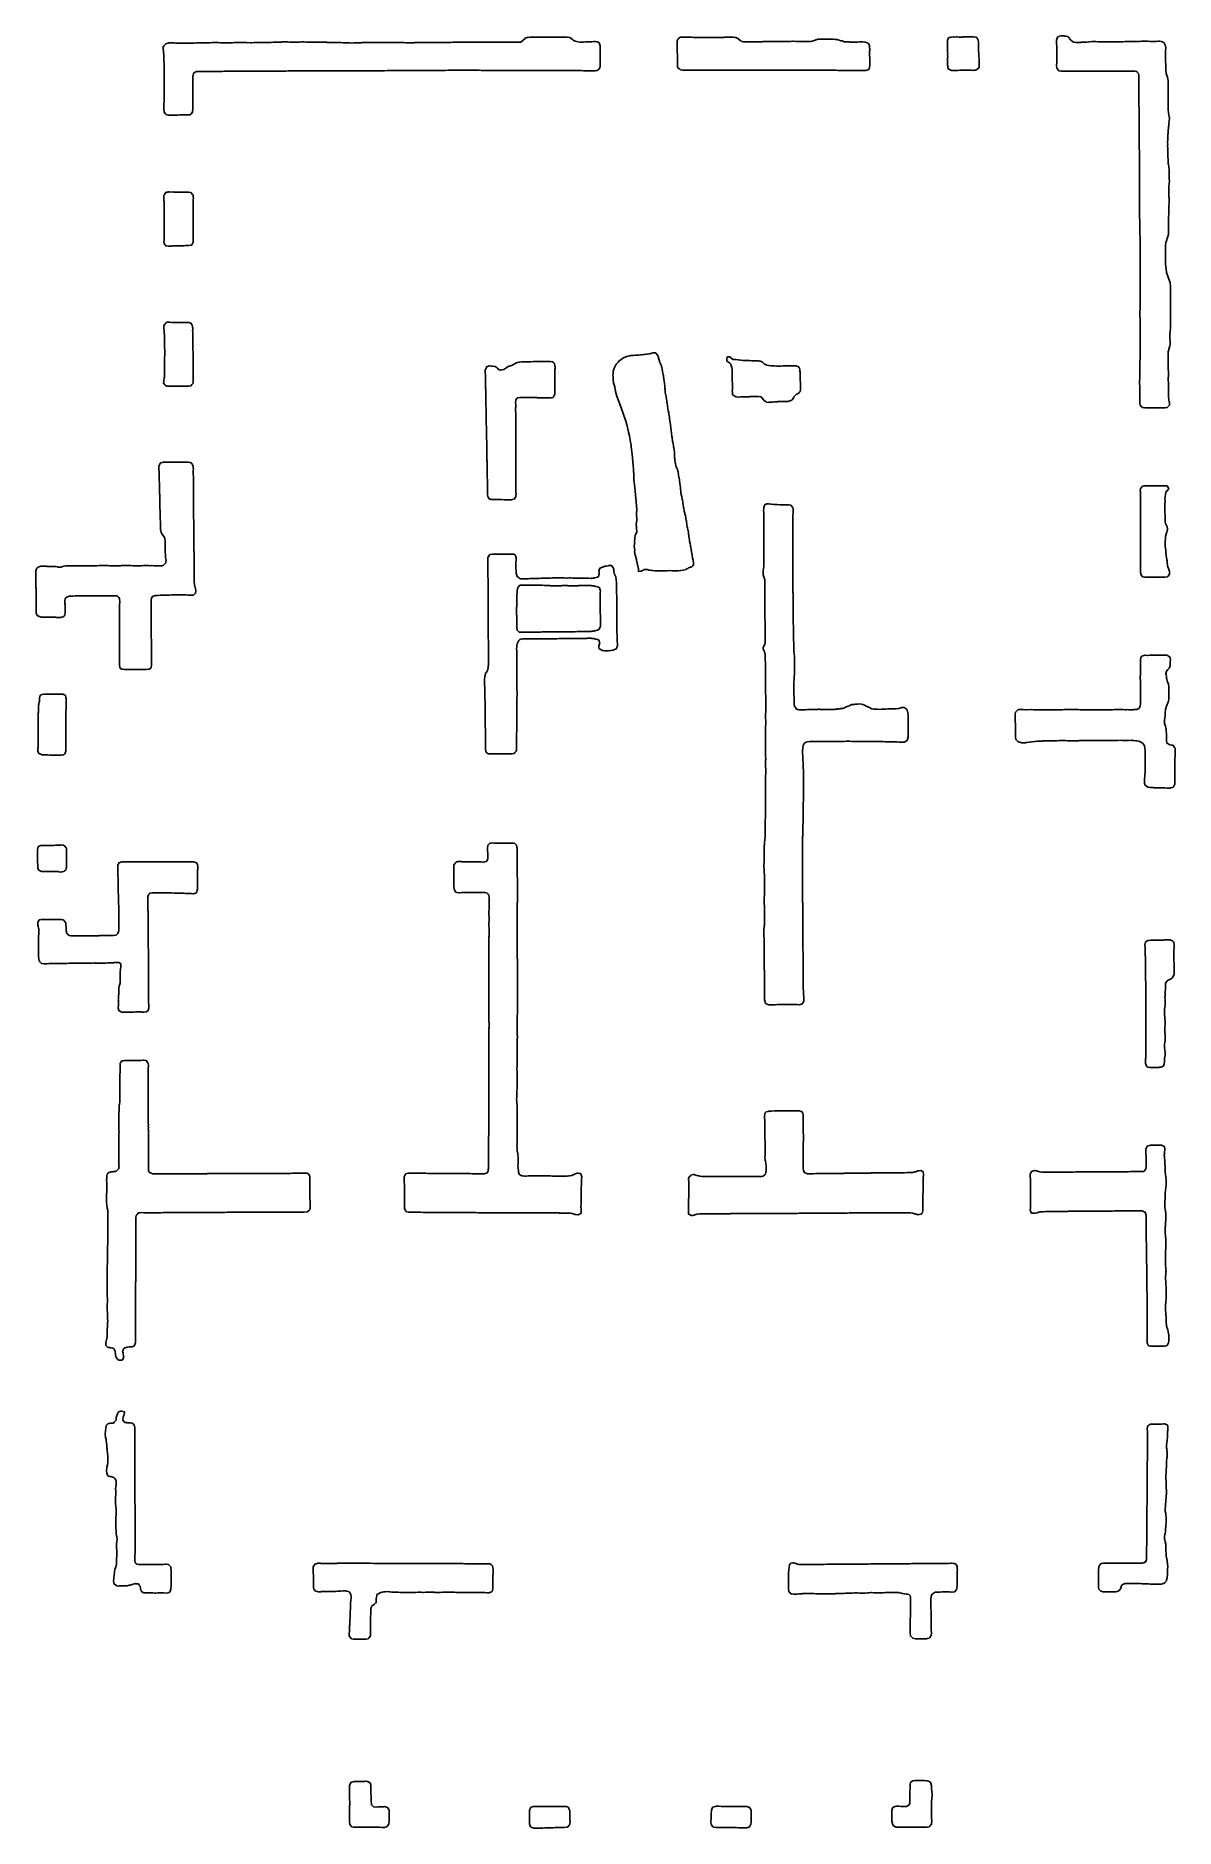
# Model space of a CAD drawing. Header units: millimetres. Extents: x 130 to 149.3, y 511.3 to 541.6.
import ezdxf

# ---------------------------------------------------------------- set-up
doc = ezdxf.new("R2010")
doc.units = ezdxf.units.MM
doc.layers.add('Default', color=7, linetype='Continuous', true_color=0xbfd4ff)

msp = doc.modelspace()

# ---------------------------------------------------------------- linework, layer by layer
at = {"layer": 'Default'}
for points in [[(132.78, 541.039), (132.746, 541.038), (132.733, 541.037), (132.699, 541.017), (132.686, 541.009), (132.684, 541.006), (132.684, 541.004), (132.677, 540.97), (132.674, 540.958), (132.674, 540.924), (132.674, 540.911), (132.673, 540.877), (132.673, 540.864), (132.672, 540.83), (132.672, 540.817), (132.671, 540.783), (132.671, 540.77), (132.671, 540.736), (132.671, 540.723), (132.671, 540.69), (132.671, 540.677), (132.671, 540.643), (132.671, 540.63), (132.672, 540.596), (132.672, 540.583), (132.671, 540.549), (132.671, 540.536), (132.671, 540.502), (132.671, 540.489), (132.67, 540.455), (132.67, 540.443), (132.67, 540.409), (132.67, 540.396), (132.666, 540.362), (132.664, 540.349), (132.646, 540.322), (132.639, 540.312), (132.62, 540.305), (132.613, 540.302), (132.607, 540.302), (132.592, 540.3), (132.558, 540.301), (132.546, 540.301), (132.512, 540.301), (132.499, 540.301), (132.465, 540.3), (132.452, 540.3), (132.418, 540.299), (132.405, 540.299), (132.371, 540.298), (132.358, 540.298), (132.324, 540.297), (132.311, 540.296), (132.278, 540.296), (132.265, 540.296), (132.255, 540.298), (132.23, 540.302), (132.221, 540.306), (132.218, 540.308), (132.21, 540.319), (132.188, 540.349), (132.186, 540.362), (132.182, 540.396), (132.183, 540.43), (132.183, 540.443), (132.184, 540.476), (132.184, 540.489), (132.185, 540.523), (132.185, 540.536), (132.185, 540.57), (132.185, 540.583), (132.185, 540.596), (132.186, 540.63), (132.186, 540.664), (132.186, 540.677), (132.186, 540.711), (132.186, 540.723), (132.186, 540.757), (132.185, 540.77), (132.185, 540.804), (132.186, 540.817), (132.185, 540.851), (132.185, 540.864), (132.185, 540.898), (132.185, 540.911), (132.185, 540.945), (132.186, 540.958), (132.186, 540.991), (132.186, 541.004), (132.187, 541.038), (132.187, 541.051), (132.187, 541.085), (132.187, 541.098), (132.187, 541.132), (132.187, 541.145), (132.185, 541.179), (132.185, 541.192), (132.184, 541.204), (132.182, 541.238), (132.181, 541.272), (132.181, 541.285), (132.18, 541.298), (132.179, 541.332), (132.178, 541.345), (132.175, 541.379), (132.173, 541.396), (132.171, 541.409), (132.169, 541.426), (132.171, 541.445), (132.173, 541.458), (132.181, 541.472), (132.207, 541.497), (132.218, 541.507), (132.227, 541.51), (132.252, 541.516), (132.265, 541.519), (132.287, 541.519), (132.311, 541.519), (132.325, 541.519), (132.358, 541.519), (132.381, 541.518), (132.405, 541.518), (132.418, 541.517), (132.452, 541.516), (132.486, 541.515), (132.499, 541.515), (132.546, 541.515), (132.579, 541.515), (132.592, 541.516), (132.626, 541.516), (132.639, 541.517), (132.673, 541.518), (132.686, 541.518), (132.699, 541.518), (132.733, 541.519), (132.741, 541.519), (132.747, 541.519), (132.772, 541.519), (132.78, 541.52), (132.792, 541.52), (132.826, 541.52), (132.828, 541.519), (132.844, 541.519), (132.873, 541.52), (132.903, 541.521), (132.915, 541.521), (132.92, 541.521), (132.954, 541.523), (132.967, 541.524), (133.001, 541.525), (133.014, 541.525), (133.048, 541.525), (133.06, 541.525), (133.094, 541.525), (133.107, 541.525), (133.141, 541.524), (133.154, 541.524), (133.188, 541.523), (133.201, 541.523), (133.235, 541.522), (133.248, 541.522), (133.282, 541.523), (133.294, 541.523), (133.328, 541.524), (133.341, 541.524), (133.375, 541.525), (133.388, 541.525), (133.422, 541.526), (133.435, 541.526), (133.469, 541.526), (133.482, 541.526), (133.495, 541.526), (133.529, 541.526), (133.562, 541.525), (133.575, 541.525), (133.588, 541.525), (133.656, 541.524), (133.669, 541.524), (133.703, 541.525), (133.716, 541.525), (133.75, 541.526), (133.763, 541.526), (133.797, 541.526), (133.809, 541.526), (133.843, 541.527), (133.856, 541.527), (133.89, 541.527), (133.903, 541.528), (133.916, 541.528), (133.95, 541.527), (133.984, 541.528), (133.997, 541.528), (134.031, 541.53), (134.043, 541.531), (134.077, 541.531), (134.09, 541.531), (134.124, 541.532), (134.137, 541.532), (134.171, 541.535), (134.184, 541.536), (134.218, 541.537), (134.231, 541.538), (134.244, 541.537), (134.278, 541.536), (134.311, 541.534), (134.324, 541.533), (134.358, 541.533), (134.371, 541.533), (134.405, 541.533), (134.418, 541.533), (134.431, 541.533), (134.465, 541.534), (134.478, 541.535), (134.512, 541.536), (134.546, 541.536), (134.558, 541.536), (134.592, 541.535), (134.605, 541.534), (134.639, 541.533), (134.652, 541.532), (134.686, 541.532), (134.699, 541.531), (134.733, 541.531), (134.746, 541.532), (134.759, 541.532), (134.826, 541.532), (134.839, 541.533), (134.873, 541.532), (134.886, 541.532), (134.92, 541.53), (134.933, 541.53), (134.946, 541.529), (134.98, 541.528), (134.993, 541.528), (135.027, 541.527), (135.06, 541.527), (135.073, 541.528), (135.107, 541.528), (135.12, 541.528), (135.154, 541.527), (135.167, 541.526), (135.18, 541.526), (135.214, 541.524), (135.227, 541.524), (135.261, 541.522), (135.295, 541.521), (135.307, 541.52), (135.308, 541.52), (135.332, 541.519), (135.354, 541.518), (135.398, 541.519), (135.401, 541.519), (135.405, 541.519), (135.448, 541.52), (135.46, 541.521), (135.473, 541.521), (135.495, 541.522), (135.529, 541.524), (135.541, 541.525), (135.575, 541.525), (135.588, 541.525), (135.622, 541.526), (135.635, 541.526), (135.669, 541.526), (135.682, 541.527), (135.716, 541.526), (135.729, 541.526), (135.763, 541.525), (135.776, 541.525), (135.809, 541.526), (135.822, 541.526), (135.856, 541.526), (135.869, 541.526), (135.903, 541.526), (135.916, 541.525), (135.95, 541.525), (135.963, 541.525), (135.997, 541.525), (136.01, 541.525), (136.056, 541.525), (136.103, 541.525), (136.137, 541.525), (136.15, 541.525), (136.184, 541.525), (136.197, 541.525), (136.231, 541.525), (136.244, 541.525), (136.278, 541.524), (136.29, 541.524), (136.324, 541.524), (136.337, 541.524), (136.371, 541.523), (136.384, 541.523), (136.418, 541.524), (136.431, 541.525), (136.465, 541.527), (136.478, 541.527), (136.491, 541.527), (136.525, 541.529), (136.558, 541.529), (136.571, 541.529), (136.605, 541.528), (136.618, 541.528), (136.652, 541.528), (136.665, 541.528), (136.699, 541.528), (136.712, 541.528), (136.746, 541.527), (136.759, 541.527), (136.792, 541.527), (136.805, 541.526), (136.839, 541.526), (136.852, 541.526), (136.886, 541.526), (136.899, 541.527), (136.933, 541.527), (136.946, 541.527), (136.98, 541.527), (136.993, 541.528), (137.027, 541.528), (137.039, 541.528), (137.073, 541.53), (137.086, 541.53), (137.099, 541.53), (137.133, 541.531), (137.167, 541.531), (137.18, 541.531), (137.214, 541.531), (137.227, 541.531), (137.261, 541.531), (137.274, 541.53), (137.307, 541.531), (137.32, 541.531), (137.354, 541.531), (137.367, 541.531), (137.401, 541.53), (137.414, 541.53), (137.448, 541.53), (137.461, 541.53), (137.495, 541.53), (137.508, 541.53), (137.541, 541.531), (137.554, 541.531), (137.588, 541.532), (137.601, 541.532), (137.635, 541.533), (137.648, 541.533), (137.682, 541.533), (137.695, 541.534), (137.729, 541.534), (137.742, 541.533), (137.755, 541.533), (137.788, 541.532), (137.822, 541.532), (137.835, 541.532), (137.869, 541.533), (137.882, 541.534), (137.916, 541.534), (137.929, 541.534), (137.963, 541.532), (137.976, 541.531), (138.01, 541.53), (138.023, 541.53), (138.056, 541.53), (138.069, 541.53), (138.082, 541.531), (138.116, 541.531), (138.129, 541.53), (138.163, 541.53), (138.176, 541.53), (138.21, 541.532), (138.223, 541.535), (138.257, 541.559), (138.263, 541.565), (138.264, 541.566), (138.297, 541.597), (138.303, 541.604), (138.313, 541.607), (138.33, 541.613), (138.35, 541.615), (138.379, 541.614), (138.39, 541.615), (138.397, 541.615), (138.431, 541.615), (138.444, 541.615), (138.478, 541.615), (138.491, 541.616), (138.525, 541.616), (138.537, 541.616), (138.584, 541.615), (138.618, 541.616), (138.631, 541.616), (138.712, 541.616), (138.725, 541.616), (138.759, 541.616), (138.771, 541.616), (138.805, 541.617), (138.818, 541.617), (138.865, 541.618), (138.912, 541.618), (138.946, 541.618), (138.959, 541.618), (138.993, 541.619), (139.006, 541.619), (139.051, 541.613), (139.052, 541.613), (139.052, 541.613), (139.053, 541.612), (139.099, 541.577), (139.108, 541.569), (139.112, 541.566), (139.121, 541.562), (139.146, 541.549), (139.193, 541.537), (139.227, 541.535), (139.24, 541.534), (139.274, 541.534), (139.286, 541.534), (139.32, 541.536), (139.333, 541.536), (139.367, 541.539), (139.38, 541.539), (139.414, 541.54), (139.427, 541.541), (139.461, 541.542), (139.474, 541.543), (139.487, 541.543), (139.52, 541.539), (139.543, 541.525), (139.552, 541.519), (139.563, 541.485), (139.566, 541.472), (139.566, 541.439), (139.565, 541.426), (139.565, 541.392), (139.565, 541.379), (139.565, 541.345), (139.565, 541.332), (139.566, 541.298), (139.566, 541.285), (139.567, 541.251), (139.567, 541.238), (139.567, 541.204), (139.567, 541.192), (139.567, 541.171), (139.567, 541.164), (139.568, 541.151), (139.568, 541.145), (139.568, 541.125), (139.567, 541.118), (139.564, 541.103), (139.563, 541.098), (139.532, 541.066), (139.52, 541.053), (139.514, 541.052), (139.512, 541.051), (139.484, 541.049), (139.474, 541.048), (139.44, 541.05), (139.427, 541.05), (139.393, 541.05), (139.38, 541.05), (139.346, 541.05), (139.333, 541.05), (139.299, 541.05), (139.286, 541.05), (139.253, 541.051), (139.242, 541.051), (139.24, 541.051), (139.208, 541.051), (139.193, 541.051), (139.148, 541.051), (139.146, 541.051), (139.144, 541.051), (139.104, 541.051), (139.099, 541.051), (139.065, 541.051), (139.052, 541.051), (139.039, 541.051), (139.006, 541.052), (138.972, 541.052), (138.959, 541.052), (138.925, 541.052), (138.878, 541.052), (138.865, 541.052), (138.831, 541.052), (138.818, 541.052), (138.784, 541.052), (138.771, 541.052), (138.738, 541.052), (138.725, 541.053), (138.691, 541.053), (138.678, 541.053), (138.644, 541.053), (138.631, 541.053), (138.597, 541.053), (138.55, 541.054), (138.537, 541.054), (138.504, 541.054), (138.491, 541.054), (138.457, 541.054), (138.444, 541.054), (138.397, 541.054), (138.35, 541.054), (138.303, 541.053), (138.257, 541.053), (138.223, 541.053), (138.21, 541.053), (138.176, 541.053), (138.163, 541.053), (138.129, 541.052), (138.116, 541.052), (138.103, 541.052), (138.069, 541.052), (138.035, 541.051), (138.023, 541.051), (138.019, 541.051), (137.979, 541.051), (137.976, 541.051), (137.973, 541.051), (137.955, 541.051), (137.942, 541.051), (137.929, 541.051), (137.895, 541.052), (137.882, 541.052), (137.848, 541.053), (137.835, 541.053), (137.801, 541.053), (137.788, 541.053), (137.755, 541.053), (137.742, 541.054), (137.708, 541.054), (137.695, 541.054), (137.661, 541.054), (137.648, 541.055), (137.614, 541.055), (137.601, 541.055), (137.567, 541.055), (137.554, 541.055), (137.52, 541.056), (137.508, 541.056), (137.461, 541.056), (137.427, 541.056), (137.414, 541.056), (137.38, 541.056), (137.367, 541.057), (137.333, 541.057), (137.32, 541.057), (137.286, 541.057), (137.274, 541.057), (137.24, 541.057), (137.227, 541.057), (137.193, 541.057), (137.18, 541.057), (137.133, 541.056), (137.099, 541.056), (137.086, 541.056), (137.052, 541.056), (137.039, 541.056), (137.006, 541.056), (136.993, 541.056), (136.946, 541.055), (136.912, 541.055), (136.899, 541.055), (136.865, 541.055), (136.852, 541.055), (136.818, 541.054), (136.805, 541.054), (136.771, 541.054), (136.759, 541.054), (136.746, 541.054), (136.712, 541.054), (136.665, 541.053), (136.631, 541.053), (136.618, 541.053), (136.584, 541.053), (136.571, 541.053), (136.537, 541.053), (136.491, 541.052), (136.478, 541.052), (136.431, 541.052), (136.397, 541.052), (136.384, 541.052), (136.35, 541.052), (136.29, 541.052), (136.257, 541.052), (136.244, 541.052), (136.21, 541.052), (136.197, 541.052), (136.163, 541.052), (136.15, 541.052), (136.116, 541.051), (136.103, 541.051), (136.082, 541.051), (136.06, 541.051), (136.056, 541.051), (136.052, 541.051), (136.01, 541.051), (136.004, 541.051), (135.97, 541.051), (135.963, 541.051), (135.916, 541.05), (135.869, 541.05), (135.856, 541.05), (135.822, 541.05), (135.788, 541.05), (135.776, 541.049), (135.742, 541.049), (135.729, 541.049), (135.695, 541.05), (135.682, 541.05), (135.648, 541.05), (135.635, 541.05), (135.588, 541.049), (135.554, 541.049), (135.541, 541.049), (135.508, 541.049), (135.461, 541.048), (135.448, 541.048), (135.414, 541.048), (135.401, 541.048), (135.367, 541.048), (135.354, 541.048), (135.32, 541.048), (135.307, 541.047), (135.295, 541.047), (135.261, 541.047), (135.248, 541.047), (135.214, 541.047), (135.18, 541.047), (135.167, 541.047), (135.133, 541.048), (135.12, 541.048), (135.086, 541.047), (135.073, 541.047), (135.027, 541.047), (134.993, 541.047), (134.98, 541.047), (134.946, 541.047), (134.933, 541.046), (134.899, 541.046), (134.886, 541.046), (134.852, 541.046), (134.839, 541.046), (134.805, 541.046), (134.792, 541.046), (134.759, 541.046), (134.665, 541.046), (134.652, 541.046), (134.618, 541.045), (134.605, 541.045), (134.571, 541.045), (134.558, 541.045), (134.525, 541.045), (134.512, 541.045), (134.465, 541.045), (134.431, 541.045), (134.418, 541.045), (134.405, 541.045), (134.371, 541.045), (134.337, 541.045), (134.324, 541.045), (134.29, 541.045), (134.278, 541.045), (134.244, 541.044), (134.231, 541.044), (134.197, 541.044), (134.184, 541.044), (134.15, 541.044), (134.137, 541.044), (134.103, 541.044), (134.09, 541.044), (134.056, 541.044), (134.043, 541.044), (133.997, 541.043), (133.963, 541.043), (133.95, 541.043), (133.916, 541.043), (133.903, 541.043), (133.856, 541.042), (133.822, 541.042), (133.809, 541.042), (133.797, 541.042), (133.776, 541.042), (133.763, 541.042), (133.729, 541.042), (133.716, 541.042), (133.682, 541.042), (133.669, 541.042), (133.635, 541.041), (133.622, 541.041), (133.588, 541.041), (133.575, 541.041), (133.541, 541.041), (133.529, 541.041), (133.482, 541.041), (133.435, 541.04), (133.401, 541.04), (133.388, 541.04), (133.354, 541.04), (133.341, 541.04), (133.307, 541.04), (133.294, 541.04), (133.261, 541.04), (133.248, 541.04), (133.214, 541.04), (133.201, 541.04), (133.167, 541.039), (133.154, 541.039), (133.107, 541.039), (133.073, 541.039), (133.06, 541.039), (133.014, 541.039), (132.98, 541.039), (132.967, 541.039), (132.933, 541.039), (132.92, 541.039), (132.886, 541.039), (132.873, 541.039), (132.826, 541.039)], [(142.563, 541.057), (142.529, 541.057), (142.516, 541.057), (142.483, 541.058), (142.47, 541.058), (142.436, 541.058), (142.423, 541.058), (142.389, 541.058), (142.376, 541.058), (142.363, 541.058), (142.329, 541.058), (142.295, 541.059), (142.282, 541.059), (142.248, 541.059), (142.236, 541.059), (142.189, 541.059), (142.155, 541.059), (142.142, 541.059), (142.108, 541.059), (142.095, 541.059), (142.061, 541.059), (142.048, 541.059), (142.002, 541.059), (141.968, 541.059), (141.955, 541.059), (141.921, 541.059), (141.908, 541.059), (141.861, 541.059), (141.814, 541.059), (141.78, 541.06), (141.721, 541.06), (141.687, 541.06), (141.674, 541.06), (141.64, 541.06), (141.58, 541.06), (141.533, 541.06), (141.487, 541.06), (141.44, 541.06), (141.393, 541.06), (141.359, 541.06), (141.346, 541.06), (141.312, 541.06), (141.299, 541.06), (141.286, 541.06), (141.253, 541.06), (141.219, 541.06), (141.206, 541.06), (141.172, 541.06), (141.159, 541.06), (141.125, 541.06), (141.112, 541.06), (141.078, 541.06), (141.065, 541.06), (141.031, 541.06), (141.018, 541.06), (140.985, 541.06), (140.972, 541.059), (140.959, 541.061), (140.925, 541.065), (140.914, 541.074), (140.884, 541.098), (140.883, 541.102), (140.878, 541.115), (140.876, 541.136), (140.875, 541.145), (140.875, 541.179), (140.875, 541.192), (140.874, 541.225), (140.874, 541.238), (140.874, 541.272), (140.874, 541.285), (140.874, 541.319), (140.874, 541.332), (140.873, 541.366), (140.873, 541.379), (140.873, 541.413), (140.872, 541.426), (140.872, 541.46), (140.871, 541.472), (140.87, 541.519), (140.873, 541.553), (140.874, 541.566), (140.877, 541.577), (140.878, 541.58), (140.888, 541.589), (140.913, 541.613), (140.922, 541.615), (140.925, 541.616), (140.959, 541.617), (140.972, 541.618), (141.006, 541.617), (141.018, 541.616), (141.052, 541.616), (141.065, 541.615), (141.099, 541.615), (141.112, 541.615), (141.146, 541.614), (141.159, 541.614), (141.193, 541.614), (141.206, 541.614), (141.253, 541.613), (141.286, 541.613), (141.299, 541.613), (141.333, 541.613), (141.346, 541.613), (141.38, 541.613), (141.393, 541.613), (141.427, 541.613), (141.44, 541.613), (141.474, 541.613), (141.487, 541.613), (141.533, 541.614), (141.567, 541.614), (141.58, 541.614), (141.614, 541.614), (141.627, 541.614), (141.661, 541.614), (141.674, 541.615), (141.708, 541.615), (141.721, 541.615), (141.755, 541.616), (141.767, 541.616), (141.78, 541.616), (141.814, 541.615), (141.819, 541.615), (141.849, 541.613), (141.857, 541.61), (141.861, 541.609), (141.895, 541.596), (141.908, 541.587), (141.908, 541.586), (141.93, 541.566), (141.943, 541.56), (141.955, 541.551), (141.989, 541.54), (142.002, 541.539), (142.014, 541.539), (142.048, 541.538), (142.061, 541.538), (142.095, 541.538), (142.129, 541.539), (142.142, 541.539), (142.176, 541.539), (142.189, 541.54), (142.223, 541.54), (142.236, 541.54), (142.269, 541.541), (142.282, 541.541), (142.316, 541.541), (142.329, 541.542), (142.363, 541.542), (142.376, 541.543), (142.41, 541.543), (142.423, 541.543), (142.457, 541.543), (142.47, 541.543), (142.504, 541.544), (142.516, 541.543), (142.55, 541.544), (142.563, 541.544), (142.597, 541.544), (142.61, 541.544), (142.644, 541.544), (142.657, 541.544), (142.67, 541.545), (142.704, 541.545), (142.738, 541.545), (142.751, 541.546), (142.784, 541.546), (142.797, 541.546), (142.831, 541.547), (142.844, 541.547), (142.878, 541.546), (142.891, 541.546), (142.925, 541.544), (142.938, 541.544), (142.951, 541.544), (142.985, 541.543), (142.997, 541.543), (143.031, 541.542), (143.065, 541.542), (143.078, 541.542), (143.112, 541.543), (143.125, 541.545), (143.159, 541.55), (143.172, 541.554), (143.208, 541.566), (143.219, 541.573), (143.222, 541.574), (143.253, 541.582), (143.265, 541.586), (143.299, 541.585), (143.312, 541.585), (143.325, 541.585), (143.359, 541.583), (143.393, 541.584), (143.406, 541.584), (143.44, 541.584), (143.453, 541.584), (143.466, 541.584), (143.499, 541.582), (143.512, 541.582), (143.546, 541.58), (143.568, 541.578), (143.58, 541.577), (143.593, 541.575), (143.612, 541.566), (143.64, 541.558), (143.664, 541.553), (143.68, 541.547), (143.687, 541.543), (143.7, 541.541), (143.734, 541.537), (143.746, 541.537), (143.78, 541.536), (143.793, 541.535), (143.827, 541.534), (143.84, 541.533), (143.874, 541.533), (143.908, 541.535), (143.921, 541.535), (143.955, 541.536), (143.968, 541.536), (143.981, 541.536), (144.014, 541.537), (144.048, 541.534), (144.061, 541.533), (144.086, 541.523), (144.095, 541.519), (144.105, 541.511), (144.108, 541.508), (144.113, 541.498), (144.125, 541.472), (144.129, 541.439), (144.13, 541.426), (144.13, 541.392), (144.129, 541.379), (144.129, 541.345), (144.129, 541.332), (144.129, 541.298), (144.13, 541.285), (144.13, 541.251), (144.13, 541.238), (144.13, 541.204), (144.131, 541.192), (144.131, 541.179), (144.133, 541.145), (144.129, 541.111), (144.128, 541.098), (144.113, 541.075), (144.108, 541.066), (144.097, 541.062), (144.067, 541.051), (144.065, 541.051), (144.061, 541.051), (144.027, 541.051), (144.014, 541.051), (144.009, 541.051), (143.991, 541.051), (143.975, 541.051), (143.968, 541.051), (143.934, 541.052), (143.921, 541.052), (143.887, 541.052), (143.874, 541.053), (143.827, 541.054), (143.793, 541.054), (143.78, 541.054), (143.746, 541.054), (143.734, 541.054), (143.7, 541.054), (143.687, 541.054), (143.653, 541.054), (143.64, 541.055), (143.606, 541.055), (143.593, 541.055), (143.559, 541.056), (143.546, 541.056), (143.512, 541.056), (143.499, 541.056), (143.466, 541.056), (143.453, 541.056), (143.419, 541.056), (143.406, 541.056), (143.372, 541.056), (143.359, 541.057), (143.312, 541.057), (143.278, 541.057), (143.265, 541.057), (143.232, 541.057), (143.219, 541.057), (143.185, 541.057), (143.172, 541.057), (143.138, 541.057), (143.125, 541.057), (143.091, 541.057), (143.078, 541.057), (143.044, 541.057), (143.031, 541.057), (142.997, 541.058), (142.985, 541.058), (142.951, 541.058), (142.938, 541.058), (142.904, 541.058), (142.891, 541.058), (142.857, 541.058), (142.844, 541.058), (142.81, 541.057), (142.797, 541.057), (142.763, 541.057), (142.751, 541.057), (142.738, 541.057), (142.704, 541.057), (142.691, 541.057), (142.657, 541.057), (142.623, 541.057), (142.61, 541.057), (142.576, 541.057)], [(145.653, 541.056), (145.619, 541.055), (145.606, 541.055), (145.572, 541.054), (145.559, 541.054), (145.525, 541.054), (145.512, 541.054), (145.479, 541.069), (145.466, 541.075), (145.457, 541.092), (145.454, 541.098), (145.45, 541.132), (145.448, 541.145), (145.449, 541.179), (145.449, 541.192), (145.449, 541.225), (145.449, 541.238), (145.449, 541.272), (145.45, 541.285), (145.449, 541.319), (145.45, 541.332), (145.449, 541.366), (145.448, 541.379), (145.447, 541.413), (145.447, 541.426), (145.446, 541.46), (145.446, 541.472), (145.445, 541.506), (145.444, 541.519), (145.445, 541.532), (145.446, 541.566), (145.452, 541.577), (145.466, 541.606), (145.473, 541.611), (145.476, 541.613), (145.503, 541.618), (145.512, 541.62), (145.546, 541.621), (145.559, 541.62), (145.593, 541.621), (145.606, 541.621), (145.64, 541.62), (145.653, 541.62), (145.687, 541.619), (145.7, 541.619), (145.713, 541.621), (145.746, 541.623), (145.78, 541.624), (145.793, 541.625), (145.827, 541.624), (145.84, 541.623), (145.874, 541.623), (145.887, 541.623), (145.921, 541.618), (145.934, 541.616), (145.939, 541.614), (145.941, 541.613), (145.96, 541.579), (145.968, 541.566), (145.969, 541.532), (145.969, 541.519), (145.969, 541.485), (145.969, 541.472), (145.969, 541.439), (145.97, 541.426), (145.972, 541.379), (145.975, 541.345), (145.976, 541.332), (145.978, 541.298), (145.979, 541.285), (145.98, 541.26), (145.981, 541.25), (145.981, 541.241), (145.981, 541.238), (145.982, 541.204), (145.983, 541.192), (145.984, 541.158), (145.984, 541.145), (145.983, 541.135), (145.981, 541.109), (145.978, 541.101), (145.977, 541.098), (145.945, 541.07), (145.934, 541.06), (145.9, 541.056), (145.887, 541.055), (145.853, 541.056), (145.84, 541.057), (145.793, 541.057), (145.759, 541.057), (145.746, 541.057), (145.7, 541.057), (145.666, 541.056)], [(149.07, 541.545), (149.089, 541.534), (149.114, 541.519), (149.117, 541.515), (149.128, 541.491), (149.138, 541.472), (149.141, 541.439), (149.141, 541.426), (149.138, 541.392), (149.136, 541.379), (149.136, 541.366), (149.134, 541.332), (149.134, 541.298), (149.135, 541.285), (149.135, 541.251), (149.136, 541.238), (149.137, 541.204), (149.138, 541.192), (149.142, 541.158), (149.142, 541.145), (149.144, 541.111), (149.144, 541.098), (149.144, 541.064), (149.143, 541.051), (149.147, 541.017), (149.147, 541.004), (149.159, 540.97), (149.163, 540.958), (149.164, 540.956), (149.168, 540.943), (149.176, 540.911), (149.18, 540.877), (149.181, 540.864), (149.181, 540.83), (149.181, 540.817), (149.181, 540.783), (149.181, 540.77), (149.181, 540.736), (149.181, 540.723), (149.182, 540.69), (149.181, 540.677), (149.181, 540.643), (149.181, 540.63), (149.181, 540.596), (149.182, 540.583), (149.182, 540.549), (149.182, 540.536), (149.182, 540.502), (149.182, 540.489), (149.182, 540.455), (149.182, 540.443), (149.183, 540.409), (149.182, 540.396), (149.183, 540.383), (149.185, 540.349), (149.188, 540.336), (149.195, 540.302), (149.2, 540.268), (149.203, 540.255), (149.203, 540.242), (149.201, 540.208), (149.199, 540.196), (149.195, 540.162), (149.194, 540.149), (149.192, 540.115), (149.19, 540.102), (149.186, 540.068), (149.184, 540.055), (149.18, 540.021), (149.18, 539.987), (149.179, 539.974), (149.179, 539.941), (149.179, 539.928), (149.177, 539.894), (149.176, 539.881), (149.173, 539.847), (149.173, 539.834), (149.174, 539.8), (149.173, 539.787), (149.173, 539.774), (149.177, 539.74), (149.177, 539.727), (149.178, 539.694), (149.176, 539.66), (149.176, 539.647), (149.177, 539.634), (149.177, 539.6), (149.178, 539.587), (149.18, 539.553), (149.18, 539.519), (149.181, 539.506), (149.183, 539.472), (149.185, 539.46), (149.191, 539.426), (149.193, 539.413), (149.196, 539.379), (149.196, 539.366), (149.197, 539.332), (149.197, 539.319), (149.198, 539.285), (149.198, 539.272), (149.198, 539.259), (149.201, 539.225), (149.201, 539.213), (149.202, 539.179), (149.198, 539.145), (149.197, 539.132), (149.195, 539.098), (149.194, 539.085), (149.195, 539.072), (149.195, 539.038), (149.195, 539.004), (149.195, 538.991), (149.194, 538.957), (149.194, 538.945), (149.195, 538.911), (149.196, 538.898), (149.196, 538.864), (149.196, 538.851), (149.196, 538.838), (149.196, 538.804), (149.195, 538.77), (149.195, 538.757), (149.194, 538.723), (149.194, 538.711), (149.192, 538.677), (149.192, 538.664), (149.191, 538.63), (149.191, 538.617), (149.19, 538.583), (149.19, 538.57), (149.19, 538.536), (149.189, 538.523), (149.189, 538.489), (149.19, 538.476), (149.19, 538.443), (149.19, 538.43), (149.189, 538.396), (149.189, 538.383), (149.188, 538.349), (149.188, 538.336), (149.187, 538.302), (149.187, 538.289), (149.185, 538.276), (149.175, 538.242), (149.168, 538.226), (149.164, 538.211), (149.158, 538.196), (149.157, 538.188), (149.146, 538.155), (149.145, 538.149), (149.144, 538.136), (149.136, 538.102), (149.136, 538.089), (149.134, 538.055), (149.134, 538.021), (149.134, 538.008), (149.134, 537.995), (149.134, 537.962), (149.134, 537.928), (149.134, 537.915), (149.134, 537.881), (149.135, 537.868), (149.136, 537.834), (149.136, 537.821), (149.138, 537.787), (149.139, 537.774), (149.139, 537.77), (149.142, 537.736), (149.143, 537.727), (149.147, 537.695), (149.148, 537.681), (149.155, 537.649), (149.156, 537.634), (149.164, 537.606), (149.167, 537.589), (149.168, 537.587), (149.18, 537.553), (149.185, 537.54), (149.2, 537.506), (149.205, 537.493), (149.211, 537.478), (149.213, 537.464), (149.218, 537.447), (149.222, 537.413), (149.223, 537.4), (149.223, 537.366), (149.223, 537.353), (149.222, 537.319), (149.222, 537.306), (149.222, 537.293), (149.223, 537.259), (149.223, 537.225), (149.224, 537.213), (149.221, 537.179), (149.221, 537.166), (149.221, 537.153), (149.219, 537.119), (149.219, 537.085), (149.22, 537.072), (149.219, 537.038), (149.219, 537.025), (149.219, 536.991), (149.22, 536.978), (149.221, 536.945), (149.221, 536.932), (149.221, 536.898), (149.221, 536.885), (149.22, 536.851), (149.22, 536.838), (149.221, 536.804), (149.221, 536.791), (149.222, 536.757), (149.222, 536.744), (149.222, 536.711), (149.222, 536.698), (149.221, 536.685), (149.217, 536.651), (149.213, 536.62), (149.212, 536.607), (149.212, 536.604), (149.211, 536.593), (149.21, 536.557), (149.21, 536.557), (149.211, 536.553), (149.211, 536.535), (149.212, 536.51), (149.213, 536.483), (149.213, 536.464), (149.213, 536.445), (149.213, 536.417), (149.211, 536.394), (149.207, 536.377), (149.206, 536.37), (149.194, 536.336), (149.192, 536.323), (149.184, 536.289), (149.182, 536.276), (149.181, 536.242), (149.181, 536.229), (149.182, 536.196), (149.182, 536.183), (149.182, 536.17), (149.183, 536.136), (149.183, 536.102), (149.183, 536.089), (149.184, 536.055), (149.184, 536.042), (149.184, 536.008), (149.184, 535.995), (149.185, 535.962), (149.185, 535.949), (149.185, 535.915), (149.185, 535.902), (149.185, 535.868), (149.184, 535.855), (149.184, 535.821), (149.184, 535.808), (149.185, 535.774), (149.185, 535.761), (149.185, 535.727), (149.185, 535.715), (149.185, 535.702), (149.186, 535.668), (149.187, 535.634), (149.187, 535.621), (149.186, 535.587), (149.186, 535.574), (149.187, 535.54), (149.187, 535.527), (149.192, 535.493), (149.194, 535.48), (149.201, 535.447), (149.204, 535.434), (149.203, 535.4), (149.203, 535.387), (149.175, 535.358), (149.164, 535.347), (149.13, 535.343), (149.117, 535.341), (149.083, 535.342), (149.07, 535.342), (149.036, 535.342), (149.023, 535.342), (148.989, 535.343), (148.977, 535.343), (148.943, 535.343), (148.93, 535.344), (148.896, 535.344), (148.883, 535.344), (148.849, 535.344), (148.836, 535.344), (148.823, 535.344), (148.789, 535.342), (148.755, 535.348), (148.742, 535.35), (148.733, 535.36), (148.709, 535.387), (148.705, 535.421), (148.704, 535.434), (148.705, 535.468), (148.705, 535.48), (148.705, 535.514), (148.705, 535.527), (148.705, 535.561), (148.705, 535.574), (148.705, 535.608), (148.705, 535.621), (148.703, 535.655), (148.703, 535.668), (148.701, 535.702), (148.701, 535.715), (148.698, 535.748), (148.697, 535.761), (148.698, 535.795), (148.698, 535.808), (148.7, 535.842), (148.701, 535.855), (148.702, 535.889), (148.702, 535.902), (148.702, 535.936), (148.702, 535.949), (148.701, 535.983), (148.701, 535.995), (148.702, 536.029), (148.702, 536.042), (148.704, 536.076), (148.704, 536.089), (148.705, 536.123), (148.705, 536.136), (148.706, 536.17), (148.706, 536.183), (148.706, 536.196), (148.706, 536.229), (148.706, 536.263), (148.706, 536.276), (148.706, 536.31), (148.706, 536.323), (148.706, 536.357), (148.706, 536.37), (148.706, 536.404), (148.706, 536.417), (148.706, 536.451), (148.706, 536.464), (148.707, 536.497), (148.707, 536.51), (148.707, 536.544), (148.707, 536.557), (148.707, 536.591), (148.707, 536.604), (148.707, 536.638), (148.707, 536.651), (148.707, 536.685), (148.707, 536.698), (148.707, 536.731), (148.707, 536.744), (148.706, 536.778), (148.706, 536.791), (148.706, 536.825), (148.706, 536.838), (148.706, 536.872), (148.705, 536.885), (148.705, 536.919), (148.705, 536.932), (148.705, 536.966), (148.705, 536.978), (148.706, 537.012), (148.706, 537.025), (148.706, 537.059), (148.706, 537.072), (148.706, 537.106), (148.707, 537.119), (148.707, 537.153), (148.707, 537.166), (148.707, 537.2), (148.707, 537.213), (148.707, 537.246), (148.708, 537.259), (148.708, 537.293), (148.708, 537.306), (148.708, 537.319), (148.708, 537.353), (148.709, 537.387), (148.709, 537.4), (148.709, 537.434), (148.709, 537.447), (148.709, 537.481), (148.709, 537.493), (148.709, 537.527), (148.709, 537.54), (148.71, 537.574), (148.71, 537.587), (148.71, 537.621), (148.71, 537.634), (148.709, 537.668), (148.709, 537.681), (148.709, 537.715), (148.709, 537.727), (148.709, 537.761), (148.709, 537.774), (148.709, 537.808), (148.709, 537.821), (148.709, 537.855), (148.709, 537.868), (148.708, 537.902), (148.708, 537.915), (148.708, 537.949), (148.708, 537.962), (148.708, 537.995), (148.708, 538.008), (148.707, 538.042), (148.707, 538.055), (148.707, 538.102), (148.706, 538.136), (148.706, 538.149), (148.706, 538.183), (148.706, 538.196), (148.706, 538.229), (148.706, 538.242), (148.705, 538.276), (148.705, 538.289), (148.705, 538.323), (148.705, 538.336), (148.704, 538.37), (148.704, 538.383), (148.703, 538.417), (148.703, 538.43), (148.702, 538.464), (148.702, 538.476), (148.701, 538.51), (148.7, 538.523), (148.699, 538.557), (148.699, 538.57), (148.697, 538.617), (148.697, 538.632), (148.696, 538.664), (148.696, 538.671), (148.695, 538.685), (148.695, 538.711), (148.695, 538.733), (148.696, 538.742), (148.696, 538.753), (148.696, 538.757), (148.696, 538.791), (148.697, 538.804), (148.697, 538.838), (148.697, 538.851), (148.697, 538.885), (148.697, 538.898), (148.697, 538.932), (148.697, 538.945), (148.697, 538.978), (148.697, 538.991), (148.697, 539.025), (148.697, 539.038), (148.697, 539.072), (148.697, 539.085), (148.697, 539.119), (148.697, 539.132), (148.697, 539.166), (148.697, 539.179), (148.697, 539.213), (148.696, 539.225), (148.696, 539.259), (148.696, 539.272), (148.696, 539.306), (148.696, 539.319), (148.696, 539.326), (148.696, 539.33), (148.695, 539.357), (148.695, 539.366), (148.695, 539.413), (148.694, 539.447), (148.694, 539.46), (148.694, 539.493), (148.694, 539.506), (148.694, 539.54), (148.694, 539.553), (148.694, 539.587), (148.694, 539.6), (148.694, 539.634), (148.694, 539.647), (148.694, 539.66), (148.694, 539.694), (148.693, 539.727), (148.693, 539.74), (148.693, 539.774), (148.693, 539.787), (148.693, 539.821), (148.693, 539.834), (148.693, 539.868), (148.693, 539.881), (148.693, 539.915), (148.693, 539.928), (148.693, 539.962), (148.692, 539.974), (148.692, 540.008), (148.692, 540.021), (148.692, 540.055), (148.692, 540.068), (148.692, 540.102), (148.692, 540.115), (148.691, 540.149), (148.691, 540.162), (148.691, 540.196), (148.691, 540.208), (148.69, 540.242), (148.69, 540.255), (148.69, 540.289), (148.69, 540.302), (148.689, 540.336), (148.689, 540.349), (148.689, 540.383), (148.689, 540.396), (148.689, 540.43), (148.688, 540.443), (148.688, 540.476), (148.688, 540.489), (148.688, 540.523), (148.688, 540.536), (148.688, 540.57), (148.688, 540.583), (148.688, 540.617), (148.688, 540.63), (148.687, 540.664), (148.687, 540.677), (148.687, 540.711), (148.687, 540.723), (148.687, 540.757), (148.687, 540.77), (148.687, 540.804), (148.687, 540.817), (148.687, 540.851), (148.686, 540.864), (148.686, 540.898), (148.686, 540.911), (148.686, 540.945), (148.686, 540.958), (148.684, 540.97), (148.678, 541.004), (148.657, 541.026), (148.649, 541.035), (148.615, 541.041), (148.602, 541.043), (148.568, 541.042), (148.555, 541.041), (148.521, 541.041), (148.508, 541.041), (148.474, 541.041), (148.462, 541.041), (148.428, 541.041), (148.415, 541.041), (148.402, 541.041), (148.368, 541.041), (148.334, 541.041), (148.321, 541.041), (148.274, 541.042), (148.24, 541.042), (148.228, 541.042), (148.194, 541.042), (148.147, 541.043), (148.134, 541.043), (148.1, 541.043), (148.053, 541.043), (148.04, 541.043), (148.027, 541.043), (147.993, 541.043), (147.947, 541.043), (147.913, 541.043), (147.9, 541.043), (147.853, 541.043), (147.806, 541.043), (147.759, 541.043), (147.725, 541.042), (147.713, 541.042), (147.666, 541.042), (147.632, 541.042), (147.619, 541.042), (147.585, 541.043), (147.572, 541.043), (147.525, 541.043), (147.491, 541.043), (147.479, 541.043), (147.445, 541.043), (147.432, 541.043), (147.398, 541.042), (147.385, 541.042), (147.372, 541.044), (147.338, 541.047), (147.334, 541.049), (147.326, 541.051), (147.303, 541.085), (147.295, 541.098), (147.294, 541.132), (147.294, 541.145), (147.295, 541.179), (147.295, 541.192), (147.296, 541.225), (147.296, 541.238), (147.296, 541.272), (147.296, 541.285), (147.296, 541.319), (147.296, 541.332), (147.295, 541.366), (147.295, 541.379), (147.295, 541.413), (147.295, 541.426), (147.295, 541.46), (147.295, 541.472), (147.294, 541.506), (147.294, 541.519), (147.292, 541.553), (147.292, 541.566), (147.301, 541.6), (147.305, 541.613), (147.329, 541.629), (147.338, 541.635), (147.372, 541.638), (147.385, 541.64), (147.419, 541.638), (147.432, 541.637), (147.445, 541.635), (147.479, 541.627), (147.492, 541.618), (147.5, 541.613), (147.505, 541.606), (147.525, 541.578), (147.53, 541.572), (147.534, 541.566), (147.564, 541.545), (147.572, 541.538), (147.585, 541.534), (147.619, 541.527), (147.653, 541.527), (147.666, 541.527), (147.7, 541.529), (147.713, 541.53), (147.746, 541.531), (147.759, 541.532), (147.793, 541.534), (147.806, 541.535), (147.84, 541.538), (147.853, 541.54), (147.887, 541.543), (147.9, 541.543), (147.947, 541.544), (147.96, 541.543), (147.993, 541.54), (148.006, 541.539), (148.04, 541.536), (148.074, 541.537), (148.087, 541.537), (148.121, 541.539), (148.134, 541.54), (148.147, 541.54), (148.181, 541.54), (148.215, 541.539), (148.228, 541.539), (148.261, 541.538), (148.274, 541.538), (148.287, 541.537), (148.321, 541.537), (148.334, 541.537), (148.368, 541.537), (148.402, 541.538), (148.415, 541.539), (148.449, 541.542), (148.462, 541.543), (148.495, 541.545), (148.508, 541.545), (148.542, 541.545), (148.555, 541.545), (148.589, 541.546), (148.602, 541.546), (148.636, 541.546), (148.649, 541.546), (148.683, 541.546), (148.696, 541.546), (148.73, 541.547), (148.742, 541.547), (148.776, 541.547), (148.789, 541.547), (148.823, 541.547), (148.836, 541.547), (148.87, 541.546), (148.883, 541.546), (148.917, 541.546), (148.93, 541.546), (148.964, 541.546), (148.977, 541.546), (149.01, 541.548), (149.023, 541.548), (149.036, 541.547)], [(132.68, 538.851), (132.68, 538.817), (132.679, 538.804), (132.679, 538.77), (132.679, 538.757), (132.679, 538.723), (132.678, 538.711), (132.678, 538.677), (132.678, 538.664), (132.678, 538.63), (132.678, 538.617), (132.678, 538.583), (132.678, 538.57), (132.679, 538.536), (132.679, 538.523), (132.679, 538.489), (132.679, 538.476), (132.678, 538.443), (132.678, 538.43), (132.678, 538.396), (132.678, 538.383), (132.678, 538.37), (132.678, 538.349), (132.678, 538.336), (132.678, 538.302), (132.678, 538.289), (132.679, 538.255), (132.679, 538.242), (132.679, 538.229), (132.679, 538.196), (132.679, 538.162), (132.678, 538.149), (132.663, 538.115), (132.656, 538.102), (132.643, 538.096), (132.639, 538.094), (132.605, 538.09), (132.592, 538.089), (132.558, 538.089), (132.546, 538.089), (132.512, 538.088), (132.499, 538.088), (132.465, 538.088), (132.452, 538.088), (132.418, 538.086), (132.405, 538.086), (132.371, 538.085), (132.358, 538.084), (132.324, 538.083), (132.311, 538.082), (132.278, 538.08), (132.265, 538.078), (132.252, 538.08), (132.218, 538.086), (132.212, 538.091), (132.197, 538.102), (132.187, 538.136), (132.183, 538.149), (132.185, 538.183), (132.186, 538.196), (132.187, 538.229), (132.187, 538.242), (132.187, 538.276), (132.187, 538.289), (132.187, 538.323), (132.187, 538.336), (132.187, 538.37), (132.187, 538.383), (132.187, 538.396), (132.186, 538.43), (132.186, 538.443), (132.185, 538.476), (132.185, 538.51), (132.185, 538.523), (132.185, 538.557), (132.185, 538.57), (132.186, 538.604), (132.186, 538.617), (132.185, 538.651), (132.185, 538.664), (132.185, 538.698), (132.185, 538.711), (132.186, 538.744), (132.186, 538.757), (132.186, 538.791), (132.186, 538.804), (132.185, 538.838), (132.184, 538.851), (132.182, 538.885), (132.181, 538.898), (132.182, 538.932), (132.182, 538.945), (132.191, 538.957), (132.216, 538.991), (132.217, 538.992), (132.218, 538.992), (132.252, 538.996), (132.265, 538.998), (132.278, 538.997), (132.311, 538.996), (132.345, 538.997), (132.358, 538.996), (132.392, 538.996), (132.405, 538.996), (132.439, 538.995), (132.452, 538.995), (132.486, 538.994), (132.499, 538.994), (132.533, 538.994), (132.546, 538.994), (132.579, 538.995), (132.592, 538.995), (132.603, 538.994), (132.634, 538.991), (132.637, 538.991), (132.639, 538.99), (132.667, 538.957), (132.678, 538.945), (132.68, 538.911), (132.681, 538.898), (132.68, 538.864)], [(132.193, 536.51), (132.192, 536.544), (132.192, 536.557), (132.19, 536.591), (132.189, 536.604), (132.186, 536.638), (132.185, 536.651), (132.181, 536.685), (132.18, 536.698), (132.184, 536.731), (132.185, 536.744), (132.209, 536.773), (132.218, 536.785), (132.221, 536.786), (132.237, 536.791), (132.246, 536.792), (132.265, 536.793), (132.27, 536.792), (132.284, 536.791), (132.311, 536.79), (132.344, 536.789), (132.346, 536.789), (132.358, 536.788), (132.371, 536.788), (132.405, 536.787), (132.418, 536.787), (132.452, 536.787), (132.486, 536.788), (132.499, 536.788), (132.533, 536.789), (132.546, 536.789), (132.579, 536.79), (132.592, 536.79), (132.605, 536.787), (132.639, 536.778), (132.656, 536.754), (132.663, 536.744), (132.668, 536.711), (132.67, 536.698), (132.67, 536.664), (132.669, 536.651), (132.67, 536.617), (132.67, 536.604), (132.67, 536.57), (132.67, 536.557), (132.67, 536.544), (132.671, 536.51), (132.671, 536.476), (132.672, 536.464), (132.672, 536.43), (132.673, 536.417), (132.673, 536.383), (132.673, 536.37), (132.674, 536.336), (132.674, 536.323), (132.675, 536.289), (132.675, 536.276), (132.675, 536.242), (132.675, 536.229), (132.675, 536.196), (132.675, 536.183), (132.675, 536.149), (132.675, 536.136), (132.675, 536.102), (132.675, 536.089), (132.675, 536.042), (132.675, 536.008), (132.675, 535.995), (132.675, 535.962), (132.675, 535.949), (132.675, 535.902), (132.676, 535.868), (132.676, 535.855), (132.677, 535.821), (132.678, 535.808), (132.677, 535.774), (132.676, 535.761), (132.656, 535.736), (132.64, 535.715), (132.639, 535.714), (132.638, 535.714), (132.604, 535.711), (132.592, 535.71), (132.558, 535.711), (132.546, 535.712), (132.512, 535.712), (132.499, 535.712), (132.465, 535.712), (132.452, 535.712), (132.418, 535.712), (132.405, 535.712), (132.371, 535.711), (132.358, 535.711), (132.324, 535.71), (132.311, 535.71), (132.278, 535.71), (132.265, 535.71), (132.231, 535.713), (132.218, 535.714), (132.217, 535.714), (132.216, 535.715), (132.205, 535.727), (132.176, 535.761), (132.181, 535.795), (132.184, 535.808), (132.189, 535.842), (132.191, 535.855), (132.191, 535.889), (132.191, 535.902), (132.191, 535.915), (132.19, 535.949), (132.19, 535.983), (132.19, 535.995), (132.192, 536.029), (132.193, 536.042), (132.194, 536.076), (132.194, 536.089), (132.195, 536.123), (132.195, 536.136), (132.195, 536.17), (132.195, 536.183), (132.195, 536.196), (132.196, 536.229), (132.196, 536.242), (132.197, 536.276), (132.196, 536.31), (132.196, 536.323), (132.195, 536.357), (132.195, 536.37), (132.194, 536.383), (132.194, 536.417), (132.193, 536.451), (132.193, 536.464), (132.193, 536.497)], [(137.631, 535.527), (137.63, 535.561), (137.63, 535.574), (137.629, 535.608), (137.629, 535.621), (137.629, 535.655), (137.628, 535.668), (137.628, 535.702), (137.628, 535.715), (137.627, 535.748), (137.627, 535.761), (137.626, 535.795), (137.626, 535.808), (137.625, 535.842), (137.625, 535.855), (137.624, 535.889), (137.624, 535.902), (137.623, 535.936), (137.623, 535.949), (137.623, 535.983), (137.624, 535.995), (137.641, 536.029), (137.648, 536.042), (137.648, 536.042), (137.661, 536.045), (137.695, 536.054), (137.729, 536.051), (137.742, 536.051), (137.784, 536.043), (137.788, 536.042), (137.788, 536.042), (137.822, 536.021), (137.835, 536.008), (137.848, 535.995), (137.861, 535.988), (137.882, 535.98), (137.895, 535.984), (137.929, 535.991), (137.931, 535.992), (137.938, 535.995), (137.97, 536.015), (137.976, 536.021), (137.985, 536.028), (138.009, 536.042), (138.019, 536.046), (138.023, 536.048), (138.035, 536.051), (138.069, 536.061), (138.082, 536.068), (138.116, 536.087), (138.118, 536.088), (138.119, 536.089), (138.151, 536.105), (138.163, 536.111), (138.197, 536.116), (138.21, 536.118), (138.244, 536.12), (138.257, 536.121), (138.29, 536.122), (138.303, 536.122), (138.35, 536.123), (138.397, 536.124), (138.431, 536.125), (138.444, 536.125), (138.478, 536.126), (138.491, 536.126), (138.504, 536.126), (138.537, 536.127), (138.571, 536.127), (138.584, 536.127), (138.618, 536.127), (138.631, 536.127), (138.665, 536.128), (138.678, 536.128), (138.712, 536.129), (138.725, 536.129), (138.759, 536.121), (138.771, 536.118), (138.789, 536.097), (138.796, 536.089), (138.801, 536.055), (138.803, 536.042), (138.803, 536.008), (138.802, 535.995), (138.802, 535.962), (138.802, 535.949), (138.801, 535.915), (138.801, 535.902), (138.801, 535.868), (138.801, 535.855), (138.801, 535.821), (138.801, 535.808), (138.801, 535.774), (138.801, 535.761), (138.801, 535.727), (138.801, 535.715), (138.801, 535.681), (138.801, 535.668), (138.802, 535.634), (138.802, 535.621), (138.802, 535.587), (138.801, 535.574), (138.795, 535.561), (138.78, 535.527), (138.774, 535.523), (138.771, 535.521), (138.738, 535.513), (138.725, 535.51), (138.691, 535.512), (138.678, 535.512), (138.644, 535.513), (138.631, 535.513), (138.597, 535.514), (138.584, 535.514), (138.55, 535.515), (138.537, 535.515), (138.504, 535.515), (138.491, 535.516), (138.444, 535.516), (138.41, 535.517), (138.397, 535.517), (138.363, 535.517), (138.35, 535.517), (138.316, 535.518), (138.303, 535.518), (138.269, 535.518), (138.257, 535.518), (138.223, 535.519), (138.21, 535.519), (138.176, 535.512), (138.163, 535.508), (138.157, 535.501), (138.14, 535.48), (138.139, 535.468), (138.136, 535.434), (138.138, 535.4), (138.139, 535.387), (138.137, 535.353), (138.136, 535.34), (138.136, 535.306), (138.136, 535.293), (138.138, 535.259), (138.138, 535.246), (138.138, 535.213), (138.138, 535.2), (138.138, 535.166), (138.138, 535.153), (138.138, 535.14), (138.139, 535.106), (138.14, 535.072), (138.141, 535.059), (138.142, 535.025), (138.142, 535.012), (138.142, 534.978), (138.142, 534.966), (138.142, 534.932), (138.142, 534.919), (138.142, 534.885), (138.141, 534.872), (138.141, 534.838), (138.141, 534.825), (138.141, 534.791), (138.141, 534.778), (138.141, 534.744), (138.141, 534.732), (138.141, 534.698), (138.141, 534.685), (138.141, 534.651), (138.141, 534.638), (138.141, 534.604), (138.141, 534.591), (138.14, 534.557), (138.14, 534.544), (138.14, 534.51), (138.14, 534.497), (138.14, 534.464), (138.14, 534.451), (138.14, 534.417), (138.14, 534.404), (138.14, 534.357), (138.139, 534.323), (138.139, 534.31), (138.139, 534.276), (138.139, 534.263), (138.139, 534.229), (138.14, 534.217), (138.14, 534.183), (138.14, 534.17), (138.14, 534.136), (138.14, 534.123), (138.14, 534.089), (138.14, 534.076), (138.141, 534.042), (138.141, 534.029), (138.141, 534.016), (138.142, 533.982), (138.142, 533.949), (138.142, 533.936), (138.142, 533.902), (138.143, 533.889), (138.14, 533.855), (138.139, 533.842), (138.133, 533.831), (138.116, 533.801), (138.109, 533.797), (138.106, 533.795), (138.079, 533.79), (138.069, 533.788), (138.035, 533.788), (138.023, 533.788), (137.989, 533.789), (137.976, 533.789), (137.942, 533.789), (137.895, 533.79), (137.882, 533.79), (137.848, 533.791), (137.835, 533.791), (137.801, 533.791), (137.788, 533.792), (137.755, 533.792), (137.742, 533.792), (137.72, 533.794), (137.711, 533.795), (137.699, 533.799), (137.695, 533.8), (137.672, 533.831), (137.663, 533.842), (137.661, 533.876), (137.66, 533.889), (137.66, 533.923), (137.66, 533.936), (137.66, 533.97), (137.66, 533.982), (137.66, 534.016), (137.66, 534.029), (137.659, 534.063), (137.659, 534.076), (137.658, 534.11), (137.658, 534.123), (137.657, 534.157), (137.657, 534.17), (137.657, 534.204), (137.656, 534.217), (137.656, 534.25), (137.655, 534.263), (137.655, 534.276), (137.654, 534.31), (137.654, 534.344), (137.653, 534.357), (137.653, 534.391), (137.652, 534.404), (137.652, 534.438), (137.651, 534.451), (137.651, 534.485), (137.651, 534.497), (137.65, 534.51), (137.65, 534.544), (137.649, 534.578), (137.649, 534.591), (137.648, 534.618), (137.648, 534.627), (137.648, 534.635), (137.648, 534.638), (137.647, 534.672), (137.647, 534.685), (137.647, 534.719), (137.646, 534.732), (137.646, 534.765), (137.646, 534.778), (137.645, 534.812), (137.645, 534.825), (137.644, 534.859), (137.644, 534.872), (137.643, 534.906), (137.643, 534.919), (137.643, 534.953), (137.642, 534.966), (137.642, 534.978), (137.641, 535.012), (137.641, 535.025), (137.64, 535.059), (137.639, 535.093), (137.639, 535.106), (137.639, 535.119), (137.638, 535.153), (137.638, 535.187), (137.638, 535.2), (137.637, 535.234), (137.637, 535.246), (137.636, 535.28), (137.636, 535.293), (137.635, 535.327), (137.635, 535.34), (137.634, 535.374), (137.633, 535.387), (137.633, 535.4), (137.632, 535.434), (137.632, 535.468), (137.632, 535.48), (137.631, 535.514)], [(140.082, 534.764), (140.065, 534.863), (140.063, 534.872), (140.048, 534.932), (140.017, 535.059), (139.999, 535.119), (139.959, 535.246), (139.929, 535.326), (139.895, 535.42), (139.889, 535.434), (139.851, 535.541), (139.829, 535.621), (139.813, 535.699), (139.794, 535.769), (139.786, 535.808), (139.785, 535.868), (139.782, 535.902), (139.786, 535.932), (139.79, 535.966), (139.798, 535.995), (139.801, 536.004), (139.837, 536.081), (139.843, 536.089), (139.871, 536.115), (139.895, 536.144), (139.91, 536.152), (139.949, 536.183), (139.963, 536.189), (139.975, 536.195), (139.989, 536.201), (140.002, 536.206), (140.035, 536.217), (140.069, 536.224), (140.082, 536.227), (140.106, 536.229), (140.119, 536.231), (140.129, 536.232), (140.163, 536.233), (140.176, 536.233), (140.21, 536.235), (140.223, 536.236), (140.257, 536.239), (140.269, 536.24), (140.303, 536.244), (140.316, 536.246), (140.35, 536.251), (140.363, 536.252), (140.397, 536.258), (140.41, 536.259), (140.423, 536.261), (140.457, 536.272), (140.464, 536.274), (140.499, 536.276), (140.504, 536.277), (140.505, 536.276), (140.509, 536.27), (140.546, 536.229), (140.546, 536.228), (140.55, 536.21), (140.553, 536.199), (140.556, 536.183), (140.566, 536.149), (140.569, 536.136), (140.573, 536.123), (140.589, 536.089), (140.594, 536.078), (140.597, 536.071), (140.605, 536.048), (140.607, 536.042), (140.61, 536.029), (140.619, 535.995), (140.622, 535.966), (140.628, 535.931), (140.634, 535.902), (140.637, 535.889), (140.641, 535.855), (140.643, 535.844), (140.644, 535.837), (140.647, 535.814), (140.648, 535.808), (140.649, 535.795), (140.654, 535.761), (140.655, 535.748), (140.659, 535.715), (140.66, 535.702), (140.663, 535.668), (140.665, 535.655), (140.668, 535.621), (140.669, 535.608), (140.674, 535.574), (140.676, 535.561), (140.682, 535.527), (140.689, 535.489), (140.691, 535.482), (140.691, 535.48), (140.693, 535.472), (140.698, 535.438), (140.698, 535.434), (140.7, 535.421), (140.705, 535.387), (140.707, 535.374), (140.713, 535.34), (140.715, 535.327), (140.721, 535.293), (140.727, 535.259), (140.729, 535.246), (140.736, 535.207), (140.737, 535.2), (140.738, 535.195), (140.743, 535.157), (140.743, 535.153), (140.745, 535.14), (140.749, 535.106), (140.751, 535.093), (140.756, 535.059), (140.757, 535.046), (140.763, 535.012), (140.764, 534.999), (140.769, 534.966), (140.771, 534.953), (140.775, 534.919), (140.777, 534.906), (140.78, 534.872), (140.782, 534.859), (140.784, 534.842), (140.786, 534.825), (140.79, 534.799), (140.792, 534.787), (140.793, 534.778), (140.796, 534.765), (140.802, 534.732), (140.808, 534.698), (140.811, 534.685), (140.813, 534.672), (140.818, 534.638), (140.819, 534.625), (140.823, 534.591), (140.824, 534.578), (140.827, 534.544), (140.828, 534.531), (140.828, 534.497), (140.829, 534.478), (140.831, 534.464), (140.833, 534.451), (140.837, 534.418), (140.84, 534.404), (140.848, 534.37), (140.85, 534.357), (140.855, 534.344), (140.871, 534.31), (140.875, 534.3), (140.878, 534.293), (140.884, 534.27), (140.885, 534.263), (140.887, 534.25), (140.892, 534.217), (140.894, 534.204), (140.901, 534.17), (140.903, 534.157), (140.91, 534.123), (140.912, 534.11), (140.917, 534.076), (140.918, 534.063), (140.922, 534.029), (140.923, 534.022), (140.925, 533.999), (140.926, 533.982), (140.928, 533.961), (140.93, 533.94), (140.931, 533.936), (140.935, 533.902), (140.937, 533.889), (140.939, 533.876), (140.947, 533.842), (140.95, 533.829), (140.958, 533.795), (140.96, 533.782), (140.965, 533.748), (140.968, 533.726), (140.971, 533.703), (140.971, 533.702), (140.972, 533.701), (140.978, 533.659), (140.978, 533.655), (140.981, 533.642), (140.987, 533.608), (140.99, 533.595), (140.999, 533.561), (141.002, 533.548), (141.01, 533.514), (141.015, 533.492), (141.018, 533.475), (141.02, 533.468), (141.024, 533.444), (141.026, 533.43), (141.028, 533.421), (141.03, 533.408), (141.034, 533.374), (141.036, 533.361), (141.042, 533.327), (141.044, 533.314), (141.051, 533.28), (141.054, 533.267), (141.06, 533.234), (141.063, 533.213), (141.065, 533.197), (141.066, 533.187), (141.069, 533.16), (141.072, 533.14), (141.077, 533.106), (141.079, 533.093), (141.082, 533.08), (141.089, 533.046), (141.095, 533.012), (141.098, 532.999), (141.1, 532.987), (141.106, 532.953), (141.11, 532.929), (141.112, 532.917), (141.114, 532.906), (141.114, 532.906), (141.12, 532.872), (141.122, 532.859), (141.125, 532.846), (141.131, 532.812), (141.132, 532.799), (141.139, 532.765), (141.141, 532.752), (141.148, 532.719), (141.146, 532.685), (141.138, 532.672), (141.113, 532.649), (141.112, 532.649), (141.099, 532.644), (141.065, 532.634), (141.059, 532.632), (141.049, 532.625), (141.021, 532.613), (141.018, 532.611), (141.006, 532.604), (140.972, 532.594), (140.938, 532.59), (140.925, 532.588), (140.891, 532.587), (140.878, 532.587), (140.865, 532.587), (140.831, 532.587), (140.797, 532.587), (140.784, 532.587), (140.738, 532.588), (140.704, 532.587), (140.691, 532.587), (140.678, 532.587), (140.657, 532.586), (140.644, 532.585), (140.631, 532.585), (140.597, 532.584), (140.563, 532.584), (140.55, 532.584), (140.516, 532.585), (140.504, 532.585), (140.491, 532.585), (140.457, 532.588), (140.444, 532.588), (140.41, 532.596), (140.397, 532.597), (140.363, 532.607), (140.35, 532.606), (140.316, 532.61), (140.31, 532.607), (140.28, 532.587), (140.269, 532.585), (140.254, 532.578), (140.223, 532.573), (140.215, 532.578), (140.214, 532.582), (140.217, 532.622), (140.216, 532.625), (140.211, 532.637), (140.202, 532.672), (140.199, 532.687), (140.195, 532.712), (140.194, 532.719), (140.19, 532.738), (140.184, 532.765), (140.181, 532.777), (140.176, 532.795), (140.171, 532.812), (140.17, 532.818), (140.155, 532.876), (140.151, 532.906), (140.153, 532.936), (140.144, 532.999), (140.151, 533.047), (140.152, 533.054), (140.151, 533.077), (140.16, 533.187), (140.164, 533.194), (140.188, 533.246), (140.179, 533.374), (140.186, 533.434), (140.183, 533.561), (140.186, 533.621), (140.175, 533.748), (140.172, 533.808), (140.159, 533.936), (140.153, 533.995), (140.139, 534.123), (140.136, 534.183), (140.129, 534.31), (140.124, 534.37), (140.115, 534.497), (140.107, 534.557), (140.094, 534.685), (140.091, 534.713)], [(142.516, 536.052), (142.55, 536.051), (142.563, 536.051), (142.597, 536.051), (142.61, 536.051), (142.623, 536.051), (142.657, 536.053), (142.691, 536.053), (142.704, 536.053), (142.738, 536.053), (142.751, 536.053), (142.763, 536.053), (142.797, 536.052), (142.831, 536.052), (142.844, 536.053), (142.878, 536.052), (142.891, 536.051), (142.912, 536.045), (142.92, 536.042), (142.924, 536.038), (142.938, 536.023), (142.94, 536.015), (142.946, 535.995), (142.949, 535.962), (142.95, 535.949), (142.951, 535.915), (142.952, 535.902), (142.953, 535.868), (142.954, 535.855), (142.955, 535.821), (142.955, 535.808), (142.957, 535.774), (142.957, 535.761), (142.959, 535.727), (142.96, 535.715), (142.96, 535.702), (142.961, 535.668), (142.959, 535.655), (142.952, 535.621), (142.942, 535.606), (142.938, 535.6), (142.895, 535.576), (142.892, 535.574), (142.891, 535.574), (142.887, 535.57), (142.846, 535.527), (142.844, 535.524), (142.821, 535.486), (142.817, 535.48), (142.809, 535.476), (142.797, 535.466), (142.763, 535.456), (142.751, 535.453), (142.717, 535.452), (142.704, 535.452), (142.67, 535.451), (142.657, 535.451), (142.623, 535.449), (142.61, 535.449), (142.576, 535.448), (142.563, 535.447), (142.516, 535.444), (142.483, 535.441), (142.47, 535.44), (142.436, 535.437), (142.423, 535.435), (142.389, 535.439), (142.376, 535.44), (142.364, 535.451), (142.331, 535.48), (142.33, 535.483), (142.329, 535.485), (142.304, 535.516), (142.295, 535.527), (142.286, 535.531), (142.282, 535.532), (142.248, 535.535), (142.236, 535.536), (142.202, 535.535), (142.189, 535.535), (142.142, 535.534), (142.108, 535.533), (142.095, 535.532), (142.082, 535.532), (142.048, 535.531), (142.014, 535.53), (142.002, 535.529), (141.972, 535.528), (141.959, 535.528), (141.955, 535.527), (141.947, 535.527), (141.909, 535.526), (141.908, 535.526), (141.902, 535.526), (141.872, 535.527), (141.866, 535.528), (141.861, 535.528), (141.827, 535.551), (141.814, 535.559), (141.81, 535.57), (141.809, 535.574), (141.806, 535.608), (141.804, 535.621), (141.805, 535.655), (141.805, 535.668), (141.805, 535.702), (141.805, 535.715), (141.805, 535.748), (141.805, 535.761), (141.804, 535.795), (141.804, 535.808), (141.804, 535.842), (141.804, 535.855), (141.803, 535.889), (141.803, 535.902), (141.802, 535.936), (141.801, 535.949), (141.8, 535.983), (141.799, 535.995), (141.795, 536.029), (141.793, 536.042), (141.781, 536.076), (141.776, 536.089), (141.77, 536.094), (141.767, 536.096), (141.755, 536.104), (141.721, 536.126), (141.716, 536.133), (141.714, 536.136), (141.71, 536.17), (141.709, 536.183), (141.717, 536.198), (141.721, 536.205), (141.755, 536.207), (141.767, 536.208), (141.773, 536.2), (141.785, 536.183), (141.807, 536.166), (141.814, 536.159), (141.848, 536.159), (141.861, 536.159), (141.895, 536.155), (141.908, 536.154), (141.942, 536.149), (141.955, 536.148), (141.989, 536.147), (142.002, 536.146), (142.035, 536.145), (142.048, 536.144), (142.082, 536.143), (142.095, 536.142), (142.129, 536.141), (142.142, 536.141), (142.176, 536.14), (142.189, 536.14), (142.223, 536.139), (142.236, 536.138), (142.254, 536.137), (142.261, 536.136), (142.277, 536.133), (142.282, 536.132), (142.316, 536.114), (142.329, 536.106), (142.333, 536.102), (142.346, 536.089), (142.354, 536.084), (142.376, 536.069), (142.389, 536.066), (142.423, 536.059), (142.457, 536.056), (142.47, 536.055), (142.483, 536.054)], [(131.432, 531.221), (131.432, 531.254), (131.432, 531.267), (131.432, 531.301), (131.432, 531.314), (131.432, 531.348), (131.432, 531.361), (131.431, 531.395), (131.431, 531.408), (131.431, 531.442), (131.431, 531.455), (131.43, 531.489), (131.43, 531.501), (131.43, 531.535), (131.429, 531.548), (131.429, 531.582), (131.429, 531.595), (131.429, 531.629), (131.429, 531.642), (131.429, 531.676), (131.429, 531.689), (131.429, 531.723), (131.429, 531.736), (131.429, 531.769), (131.429, 531.782), (131.43, 531.816), (131.43, 531.829), (131.431, 531.863), (131.431, 531.876), (131.431, 531.889), (131.432, 531.923), (131.432, 531.957), (131.433, 531.97), (131.433, 532.004), (131.433, 532.016), (131.434, 532.05), (131.435, 532.063), (131.432, 532.097), (131.431, 532.11), (131.429, 532.117), (131.422, 532.136), (131.404, 532.151), (131.397, 532.157), (131.381, 532.16), (131.375, 532.162), (131.341, 532.163), (131.328, 532.164), (131.294, 532.164), (131.282, 532.164), (131.248, 532.164), (131.235, 532.164), (131.201, 532.163), (131.188, 532.163), (131.154, 532.163), (131.141, 532.163), (131.107, 532.163), (131.094, 532.163), (131.06, 532.163), (131.048, 532.163), (131.014, 532.162), (131.001, 532.162), (130.967, 532.161), (130.954, 532.161), (130.92, 532.161), (130.907, 532.161), (130.873, 532.161), (130.86, 532.161), (130.826, 532.161), (130.813, 532.161), (130.767, 532.161), (130.733, 532.16), (130.72, 532.16), (130.686, 532.159), (130.673, 532.159), (130.639, 532.158), (130.626, 532.158), (130.614, 532.157), (130.607, 532.157), (130.585, 532.156), (130.579, 532.155), (130.566, 532.151), (130.533, 532.14), (130.526, 532.132), (130.512, 532.11), (130.508, 532.076), (130.506, 532.063), (130.508, 532.029), (130.509, 532.016), (130.509, 532.004), (130.51, 531.97), (130.51, 531.936), (130.511, 531.923), (130.512, 531.889), (130.512, 531.876), (130.505, 531.842), (130.502, 531.829), (130.498, 531.824), (130.486, 531.811), (130.473, 531.807), (130.439, 531.797), (130.405, 531.797), (130.392, 531.797), (130.358, 531.797), (130.345, 531.798), (130.311, 531.798), (130.299, 531.798), (130.265, 531.799), (130.252, 531.799), (130.205, 531.8), (130.171, 531.8), (130.158, 531.8), (130.124, 531.801), (130.111, 531.801), (130.077, 531.809), (130.064, 531.812), (130.058, 531.817), (130.039, 531.829), (130.034, 531.842), (130.02, 531.876), (130.019, 531.906), (130.018, 531.919), (130.018, 531.923), (130.018, 531.95), (130.018, 531.97), (130.018, 531.988), (130.018, 531.999), (130.018, 532.006), (130.018, 532.016), (130.018, 532.046), (130.018, 532.063), (130.018, 532.076), (130.018, 532.107), (130.018, 532.11), (130.018, 532.144), (130.019, 532.157), (130.018, 532.191), (130.018, 532.204), (130.018, 532.238), (130.018, 532.25), (130.018, 532.266), (130.018, 532.28), (130.017, 532.297), (130.017, 532.299), (130.016, 532.333), (130.016, 532.344), (130.015, 532.378), (130.015, 532.391), (130.015, 532.425), (130.015, 532.438), (130.015, 532.472), (130.015, 532.484), (130.015, 532.518), (130.015, 532.531), (130.015, 532.565), (130.015, 532.578), (130.017, 532.596), (130.018, 532.604), (130.024, 532.62), (130.026, 532.625), (130.037, 532.633), (130.064, 532.655), (130.098, 532.661), (130.111, 532.663), (130.145, 532.662), (130.158, 532.661), (130.192, 532.661), (130.205, 532.66), (130.239, 532.659), (130.252, 532.659), (130.265, 532.659), (130.299, 532.658), (130.332, 532.657), (130.345, 532.656), (130.379, 532.65), (130.392, 532.648), (130.426, 532.648), (130.439, 532.648), (130.473, 532.659), (130.486, 532.663), (130.52, 532.669), (130.533, 532.671), (130.566, 532.671), (130.579, 532.671), (130.613, 532.671), (130.626, 532.671), (130.641, 532.672), (130.65, 532.672), (130.67, 532.672), (130.673, 532.672), (130.694, 532.672), (130.705, 532.672), (130.719, 532.671), (130.72, 532.671), (130.754, 532.671), (130.767, 532.671), (130.777, 532.671), (130.811, 532.672), (130.813, 532.672), (130.815, 532.672), (130.839, 532.671), (130.86, 532.671), (130.894, 532.67), (130.907, 532.67), (130.941, 532.67), (130.954, 532.67), (130.988, 532.671), (131.001, 532.671), (131.027, 532.671), (131.045, 532.672), (131.048, 532.672), (131.049, 532.672), (131.088, 532.673), (131.094, 532.674), (131.128, 532.674), (131.141, 532.674), (131.188, 532.674), (131.222, 532.673), (131.235, 532.673), (131.261, 532.672), (131.275, 532.672), (131.282, 532.671), (131.309, 532.67), (131.319, 532.67), (131.328, 532.669), (131.341, 532.669), (131.375, 532.668), (131.409, 532.669), (131.422, 532.67), (131.44, 532.671), (131.45, 532.672), (131.466, 532.673), (131.469, 532.673), (131.503, 532.674), (131.516, 532.674), (131.55, 532.674), (131.562, 532.675), (131.596, 532.674), (131.609, 532.673), (131.622, 532.673), (131.656, 532.672), (131.658, 532.672), (131.703, 532.672), (131.703, 532.672), (131.703, 532.672), (131.74, 532.671), (131.75, 532.671), (131.763, 532.671), (131.797, 532.671), (131.801, 532.671), (131.805, 532.672), (131.835, 532.673), (131.843, 532.673), (131.877, 532.673), (131.89, 532.673), (131.924, 532.673), (131.937, 532.672), (131.971, 532.673), (131.984, 532.673), (132.018, 532.672), (132.031, 532.672), (132.035, 532.672), (132.039, 532.672), (132.068, 532.671), (132.077, 532.671), (132.111, 532.67), (132.124, 532.67), (132.143, 532.671), (132.15, 532.672), (132.166, 532.675), (132.171, 532.677), (132.182, 532.688), (132.213, 532.719), (132.216, 532.73), (132.218, 532.764), (132.218, 532.765), (132.218, 532.765), (132.218, 532.767), (132.211, 532.812), (132.208, 532.846), (132.207, 532.859), (132.205, 532.893), (132.205, 532.906), (132.205, 532.94), (132.205, 532.953), (132.206, 532.987), (132.206, 532.999), (132.206, 533.012), (132.206, 533.046), (132.205, 533.08), (132.205, 533.093), (132.2, 533.127), (132.198, 533.14), (132.191, 533.151), (132.171, 533.183), (132.17, 533.184), (132.167, 533.187), (132.143, 533.221), (132.135, 533.234), (132.129, 533.267), (132.127, 533.28), (132.126, 533.314), (132.125, 533.327), (132.125, 533.332), (132.124, 533.349), (132.123, 533.366), (132.123, 533.374), (132.122, 533.408), (132.122, 533.421), (132.121, 533.455), (132.12, 533.468), (132.12, 533.501), (132.119, 533.514), (132.118, 533.548), (132.118, 533.561), (132.118, 533.574), (132.117, 533.608), (132.116, 533.642), (132.116, 533.655), (132.115, 533.689), (132.115, 533.702), (132.114, 533.736), (132.114, 533.748), (132.113, 533.782), (132.113, 533.795), (132.112, 533.829), (132.112, 533.842), (132.111, 533.876), (132.11, 533.889), (132.11, 533.902), (132.109, 533.936), (132.108, 533.97), (132.108, 533.982), (132.107, 534.016), (132.107, 534.029), (132.106, 534.063), (132.106, 534.076), (132.105, 534.11), (132.105, 534.123), (132.104, 534.157), (132.103, 534.17), (132.102, 534.204), (132.102, 534.217), (132.101, 534.25), (132.1, 534.263), (132.099, 534.297), (132.098, 534.31), (132.098, 534.344), (132.098, 534.357), (132.112, 534.391), (132.117, 534.404), (132.122, 534.408), (132.124, 534.41), (132.158, 534.42), (132.171, 534.424), (132.205, 534.424), (132.218, 534.424), (132.252, 534.423), (132.265, 534.423), (132.311, 534.422), (132.358, 534.422), (132.392, 534.422), (132.405, 534.423), (132.439, 534.423), (132.452, 534.423), (132.465, 534.423), (132.499, 534.423), (132.512, 534.423), (132.546, 534.424), (132.558, 534.424), (132.592, 534.425), (132.626, 534.417), (132.639, 534.414), (132.651, 534.407), (132.656, 534.404), (132.672, 534.37), (132.678, 534.357), (132.68, 534.323), (132.681, 534.31), (132.68, 534.276), (132.68, 534.263), (132.68, 534.229), (132.68, 534.217), (132.681, 534.183), (132.681, 534.17), (132.681, 534.123), (132.681, 534.089), (132.681, 534.076), (132.681, 534.029), (132.682, 533.995), (132.682, 533.982), (132.682, 533.949), (132.682, 533.936), (132.682, 533.923), (132.683, 533.889), (132.683, 533.842), (132.684, 533.808), (132.684, 533.795), (132.684, 533.761), (132.684, 533.748), (132.685, 533.715), (132.685, 533.702), (132.685, 533.668), (132.685, 533.655), (132.686, 533.621), (132.686, 533.608), (132.686, 533.602), (132.686, 533.581), (132.686, 533.561), (132.686, 533.537), (132.686, 533.514), (132.686, 533.512), (132.686, 533.478), (132.686, 533.468), (132.687, 533.434), (132.687, 533.421), (132.687, 533.387), (132.687, 533.374), (132.687, 533.34), (132.688, 533.327), (132.688, 533.293), (132.688, 533.28), (132.688, 533.246), (132.688, 533.234), (132.689, 533.2), (132.689, 533.187), (132.689, 533.153), (132.689, 533.14), (132.689, 533.106), (132.69, 533.093), (132.69, 533.059), (132.69, 533.046), (132.69, 533.012), (132.69, 532.999), (132.691, 532.966), (132.691, 532.953), (132.691, 532.919), (132.692, 532.906), (132.692, 532.872), (132.692, 532.859), (132.693, 532.825), (132.693, 532.812), (132.694, 532.778), (132.694, 532.765), (132.694, 532.731), (132.694, 532.719), (132.695, 532.685), (132.695, 532.672), (132.695, 532.659), (132.695, 532.625), (132.695, 532.591), (132.695, 532.578), (132.695, 532.544), (132.695, 532.531), (132.695, 532.497), (132.695, 532.484), (132.696, 532.451), (132.696, 532.438), (132.697, 532.404), (132.697, 532.391), (132.7, 532.357), (132.701, 532.344), (132.704, 532.331), (132.712, 532.297), (132.715, 532.284), (132.724, 532.25), (132.719, 532.204), (132.695, 532.183), (132.686, 532.175), (132.652, 532.172), (132.639, 532.17), (132.605, 532.173), (132.592, 532.174), (132.558, 532.176), (132.546, 532.177), (132.512, 532.178), (132.499, 532.178), (132.465, 532.178), (132.452, 532.178), (132.418, 532.178), (132.405, 532.178), (132.371, 532.177), (132.358, 532.177), (132.324, 532.176), (132.311, 532.176), (132.278, 532.175), (132.231, 532.174), (132.218, 532.173), (132.184, 532.172), (132.171, 532.172), (132.137, 532.17), (132.124, 532.17), (132.09, 532.168), (132.077, 532.168), (132.043, 532.165), (132.031, 532.164), (132.007, 532.159), (131.999, 532.157), (131.994, 532.153), (131.984, 532.147), (131.971, 532.119), (131.967, 532.11), (131.966, 532.097), (131.965, 532.063), (131.966, 532.029), (131.966, 532.016), (131.966, 531.983), (131.966, 531.97), (131.966, 531.936), (131.966, 531.923), (131.967, 531.889), (131.967, 531.876), (131.967, 531.842), (131.967, 531.829), (131.967, 531.795), (131.967, 531.782), (131.967, 531.748), (131.967, 531.736), (131.967, 531.702), (131.968, 531.689), (131.968, 531.655), (131.968, 531.642), (131.968, 531.629), (131.968, 531.595), (131.969, 531.561), (131.969, 531.548), (131.969, 531.501), (131.969, 531.468), (131.969, 531.455), (131.97, 531.421), (131.97, 531.408), (131.97, 531.374), (131.97, 531.361), (131.97, 531.327), (131.97, 531.314), (131.97, 531.301), (131.97, 531.267), (131.97, 531.233), (131.97, 531.221), (131.97, 531.187), (131.97, 531.174), (131.971, 531.14), (131.971, 531.127), (131.971, 531.093), (131.971, 531.08), (131.972, 531.046), (131.972, 531.033), (131.973, 530.999), (131.973, 530.987), (131.964, 530.953), (131.96, 530.94), (131.943, 530.927), (131.937, 530.923), (131.924, 530.921), (131.89, 530.916), (131.856, 530.917), (131.843, 530.917), (131.809, 530.917), (131.797, 530.917), (131.763, 530.917), (131.75, 530.917), (131.716, 530.917), (131.703, 530.917), (131.669, 530.917), (131.656, 530.917), (131.622, 530.917), (131.609, 530.916), (131.575, 530.916), (131.562, 530.916), (131.529, 530.915), (131.516, 530.915), (131.482, 530.919), (131.469, 530.92), (131.448, 530.934), (131.44, 530.94), (131.437, 530.953), (131.429, 530.987), (131.43, 531.02), (131.431, 531.033), (131.431, 531.067), (131.432, 531.08), (131.432, 531.114), (131.432, 531.127), (131.432, 531.161), (131.432, 531.174), (131.432, 531.208)], [(148.715, 533.187), (148.715, 533.221), (148.715, 533.234), (148.715, 533.246), (148.715, 533.28), (148.714, 533.314), (148.714, 533.327), (148.714, 533.361), (148.714, 533.374), (148.714, 533.408), (148.713, 533.421), (148.713, 533.455), (148.713, 533.468), (148.713, 533.501), (148.713, 533.514), (148.713, 533.548), (148.713, 533.561), (148.714, 533.595), (148.714, 533.608), (148.714, 533.642), (148.714, 533.655), (148.715, 533.689), (148.715, 533.702), (148.715, 533.736), (148.715, 533.748), (148.715, 533.782), (148.715, 533.795), (148.714, 533.829), (148.714, 533.842), (148.713, 533.876), (148.713, 533.889), (148.711, 533.923), (148.71, 533.936), (148.714, 533.97), (148.715, 533.982), (148.723, 533.991), (148.742, 534.014), (148.776, 534.021), (148.789, 534.024), (148.823, 534.023), (148.836, 534.023), (148.87, 534.023), (148.883, 534.023), (148.917, 534.023), (148.93, 534.023), (148.964, 534.023), (148.977, 534.023), (149.01, 534.023), (149.023, 534.023), (149.057, 534.024), (149.07, 534.024), (149.104, 534.026), (149.117, 534.026), (149.13, 534.026), (149.164, 534.023), (149.184, 533.994), (149.195, 533.982), (149.181, 533.964), (149.164, 533.94), (149.159, 533.936), (149.145, 533.908), (149.135, 533.889), (149.134, 533.876), (149.13, 533.842), (149.129, 533.829), (149.128, 533.795), (149.129, 533.761), (149.129, 533.748), (149.128, 533.736), (149.128, 533.702), (149.128, 533.689), (149.127, 533.655), (149.128, 533.621), (149.128, 533.608), (149.128, 533.574), (149.128, 533.561), (149.129, 533.527), (149.129, 533.514), (149.131, 533.48), (149.132, 533.468), (149.132, 533.434), (149.133, 533.421), (149.139, 533.387), (149.141, 533.374), (149.158, 533.342), (149.164, 533.33), (149.164, 533.329), (149.165, 533.327), (149.168, 533.293), (149.17, 533.28), (149.166, 533.265), (149.164, 533.255), (149.157, 533.236), (149.156, 533.234), (149.152, 533.221), (149.14, 533.187), (149.139, 533.174), (149.134, 533.14), (149.135, 533.127), (149.133, 533.093), (149.133, 533.08), (149.132, 533.046), (149.132, 533.012), (149.133, 532.999), (149.136, 532.966), (149.138, 532.953), (149.14, 532.943), (149.143, 532.909), (149.143, 532.906), (149.144, 532.891), (149.147, 532.859), (149.149, 532.84), (149.154, 532.812), (149.159, 532.778), (149.162, 532.765), (149.164, 532.747), (149.167, 532.719), (149.169, 532.692), (149.171, 532.679), (149.172, 532.672), (149.184, 532.638), (149.186, 532.625), (149.201, 532.591), (149.203, 532.578), (149.206, 532.544), (149.206, 532.531), (149.181, 532.497), (149.171, 532.484), (149.166, 532.482), (149.164, 532.482), (149.13, 532.478), (149.117, 532.476), (149.083, 532.477), (149.07, 532.477), (149.036, 532.477), (149.023, 532.477), (148.989, 532.477), (148.977, 532.477), (148.943, 532.477), (148.93, 532.477), (148.896, 532.477), (148.883, 532.477), (148.849, 532.477), (148.836, 532.476), (148.802, 532.476), (148.789, 532.476), (148.76, 532.482), (148.749, 532.484), (148.744, 532.487), (148.742, 532.488), (148.736, 532.5), (148.717, 532.531), (148.715, 532.565), (148.714, 532.578), (148.715, 532.612), (148.715, 532.625), (148.715, 532.638), (148.716, 532.672), (148.716, 532.706), (148.716, 532.719), (148.716, 532.752), (148.716, 532.765), (148.716, 532.799), (148.716, 532.812), (148.716, 532.846), (148.716, 532.859), (148.716, 532.872), (148.716, 532.906), (148.716, 532.94), (148.716, 532.953), (148.715, 532.987), (148.715, 532.999), (148.715, 533.033), (148.715, 533.046), (148.715, 533.059), (148.715, 533.093), (148.715, 533.127), (148.715, 533.14), (148.715, 533.174)], [(144.781, 529.769), (144.772, 529.736), (144.768, 529.723), (144.767, 529.721), (144.763, 529.715), (144.751, 529.708), (144.717, 529.685), (144.683, 529.684), (144.67, 529.684), (144.636, 529.686), (144.623, 529.687), (144.589, 529.688), (144.576, 529.689), (144.542, 529.689), (144.529, 529.69), (144.495, 529.691), (144.449, 529.692), (144.436, 529.692), (144.402, 529.693), (144.389, 529.693), (144.355, 529.694), (144.342, 529.694), (144.308, 529.695), (144.295, 529.695), (144.261, 529.696), (144.248, 529.696), (144.236, 529.696), (144.202, 529.696), (144.168, 529.695), (144.155, 529.695), (144.121, 529.695), (144.108, 529.696), (144.061, 529.696), (144.027, 529.697), (144.014, 529.697), (143.981, 529.698), (143.934, 529.698), (143.887, 529.698), (143.874, 529.698), (143.84, 529.698), (143.827, 529.698), (143.793, 529.699), (143.78, 529.699), (143.746, 529.699), (143.734, 529.699), (143.7, 529.698), (143.687, 529.698), (143.653, 529.697), (143.64, 529.697), (143.627, 529.697), (143.593, 529.696), (143.559, 529.696), (143.546, 529.697), (143.512, 529.697), (143.499, 529.697), (143.466, 529.697), (143.453, 529.697), (143.419, 529.696), (143.406, 529.696), (143.372, 529.696), (143.359, 529.696), (143.325, 529.696), (143.312, 529.696), (143.278, 529.696), (143.232, 529.696), (143.219, 529.696), (143.185, 529.696), (143.172, 529.696), (143.159, 529.696), (143.125, 529.695), (143.112, 529.695), (143.078, 529.692), (143.055, 529.683), (143.033, 529.676), (143.031, 529.674), (143.017, 529.653), (143.002, 529.629), (142.996, 529.595), (142.995, 529.582), (142.994, 529.548), (142.994, 529.535), (142.994, 529.501), (142.994, 529.489), (142.995, 529.455), (142.996, 529.442), (142.997, 529.408), (142.998, 529.395), (142.998, 529.382), (143.001, 529.348), (143.001, 529.335), (143.005, 529.301), (143.004, 529.288), (143.006, 529.255), (143.006, 529.242), (143.009, 529.208), (143.009, 529.195), (143.01, 529.161), (143.009, 529.127), (143.009, 529.114), (143.01, 529.08), (143.01, 529.067), (143.009, 529.033), (143.009, 529.02), (143.008, 528.987), (143.008, 528.974), (143.008, 528.94), (143.008, 528.927), (143.008, 528.914), (143.008, 528.88), (143.009, 528.867), (143.01, 528.833), (143.01, 528.82), (143.01, 528.786), (143.009, 528.752), (143.009, 528.74), (143.007, 528.706), (143.007, 528.693), (143.004, 528.659), (143.004, 528.646), (143.003, 528.612), (143.003, 528.599), (143.004, 528.565), (143.006, 528.552), (143.006, 528.518), (143.006, 528.505), (143.005, 528.493), (143.003, 528.459), (143.003, 528.446), (143.002, 528.412), (143.001, 528.378), (143.001, 528.365), (143.001, 528.331), (143.001, 528.318), (143, 528.284), (143, 528.271), (142.999, 528.238), (142.998, 528.225), (142.997, 528.191), (142.997, 528.178), (142.996, 528.144), (142.996, 528.131), (142.995, 528.097), (142.994, 528.084), (142.994, 528.05), (142.994, 528.037), (142.993, 528.004), (142.993, 527.991), (142.993, 527.957), (142.993, 527.944), (142.993, 527.91), (142.993, 527.897), (142.993, 527.863), (142.993, 527.85), (142.993, 527.816), (142.993, 527.803), (142.993, 527.769), (142.993, 527.757), (142.993, 527.723), (142.993, 527.71), (142.992, 527.676), (142.992, 527.663), (142.992, 527.629), (142.992, 527.616), (142.993, 527.582), (142.993, 527.569), (142.993, 527.535), (142.993, 527.522), (142.993, 527.489), (142.993, 527.476), (142.992, 527.442), (142.992, 527.429), (142.992, 527.395), (142.992, 527.382), (142.992, 527.348), (142.992, 527.335), (142.993, 527.301), (142.993, 527.288), (142.993, 527.254), (142.993, 527.242), (142.993, 527.208), (142.993, 527.195), (142.993, 527.161), (142.993, 527.148), (142.994, 527.114), (142.994, 527.101), (142.994, 527.067), (142.994, 527.054), (142.994, 527.02), (142.994, 527.008), (142.994, 526.974), (142.995, 526.961), (142.995, 526.927), (142.995, 526.914), (142.995, 526.88), (142.995, 526.867), (142.995, 526.833), (142.995, 526.82), (142.995, 526.807), (142.996, 526.773), (142.996, 526.74), (142.996, 526.727), (142.996, 526.693), (142.996, 526.68), (142.996, 526.646), (142.996, 526.633), (142.997, 526.599), (142.997, 526.586), (142.997, 526.552), (142.997, 526.539), (142.997, 526.506), (142.998, 526.493), (142.998, 526.459), (142.998, 526.446), (142.998, 526.412), (142.998, 526.399), (142.999, 526.365), (142.999, 526.352), (142.999, 526.318), (142.999, 526.305), (142.999, 526.271), (142.999, 526.259), (143, 526.225), (143, 526.212), (143, 526.178), (143, 526.165), (143.001, 526.131), (143.001, 526.118), (143.001, 526.084), (143.002, 526.071), (143.002, 526.037), (143.002, 526.024), (143.003, 525.991), (143.004, 525.978), (143.004, 525.944), (143.004, 525.931), (143.005, 525.897), (143.005, 525.884), (143.005, 525.85), (143.005, 525.837), (143.005, 525.824), (143.005, 525.79), (143.004, 525.777), (143.004, 525.744), (143.004, 525.71), (143.004, 525.697), (143.004, 525.663), (143.004, 525.65), (143.005, 525.616), (143.005, 525.603), (143.005, 525.569), (143.005, 525.556), (143.006, 525.522), (143.006, 525.51), (143.007, 525.476), (143.007, 525.463), (143.009, 525.429), (143.01, 525.416), (143.012, 525.382), (143.013, 525.369), (143.015, 525.335), (143.016, 525.322), (143.013, 525.309), (143.006, 525.276), (143, 525.27), (142.985, 525.252), (142.972, 525.249), (142.938, 525.241), (142.904, 525.242), (142.891, 525.242), (142.857, 525.242), (142.844, 525.243), (142.81, 525.243), (142.797, 525.243), (142.784, 525.243), (142.751, 525.242), (142.717, 525.243), (142.704, 525.243), (142.67, 525.244), (142.657, 525.244), (142.644, 525.244), (142.61, 525.243), (142.576, 525.242), (142.563, 525.242), (142.529, 525.241), (142.516, 525.241), (142.483, 525.241), (142.47, 525.24), (142.436, 525.239), (142.423, 525.239), (142.389, 525.25), (142.376, 525.254), (142.364, 525.269), (142.359, 525.276), (142.352, 525.309), (142.35, 525.322), (142.35, 525.335), (142.351, 525.369), (142.351, 525.403), (142.351, 525.416), (142.351, 525.45), (142.351, 525.463), (142.35, 525.497), (142.35, 525.51), (142.35, 525.543), (142.35, 525.556), (142.349, 525.59), (142.349, 525.603), (142.348, 525.637), (142.348, 525.65), (142.348, 525.684), (142.348, 525.697), (142.347, 525.731), (142.347, 525.744), (142.347, 525.777), (142.347, 525.79), (142.347, 525.824), (142.346, 525.837), (142.346, 525.871), (142.346, 525.884), (142.345, 525.918), (142.345, 525.931), (142.345, 525.965), (142.345, 525.978), (142.345, 526.012), (142.344, 526.024), (142.344, 526.058), (142.344, 526.071), (142.344, 526.105), (142.344, 526.118), (142.344, 526.152), (142.344, 526.165), (142.343, 526.199), (142.344, 526.212), (142.344, 526.246), (142.344, 526.259), (142.344, 526.292), (142.344, 526.305), (142.343, 526.339), (142.342, 526.352), (142.342, 526.365), (142.34, 526.399), (142.34, 526.412), (142.338, 526.446), (142.337, 526.48), (142.337, 526.493), (142.34, 526.527), (142.341, 526.539), (142.346, 526.573), (142.348, 526.586), (142.349, 526.62), (142.35, 526.633), (142.349, 526.646), (142.348, 526.68), (142.348, 526.693), (142.347, 526.727), (142.347, 526.761), (142.347, 526.773), (142.348, 526.807), (142.348, 526.82), (142.348, 526.854), (142.348, 526.867), (142.347, 526.901), (142.347, 526.914), (142.346, 526.948), (142.345, 526.961), (142.344, 526.995), (142.345, 527.008), (142.345, 527.041), (142.346, 527.054), (142.347, 527.088), (142.348, 527.101), (142.348, 527.135), (142.348, 527.148), (142.349, 527.182), (142.349, 527.195), (142.349, 527.208), (142.349, 527.242), (142.348, 527.254), (142.348, 527.288), (142.348, 527.322), (142.348, 527.335), (142.348, 527.369), (142.348, 527.382), (142.348, 527.395), (142.348, 527.429), (142.347, 527.442), (142.345, 527.476), (142.344, 527.489), (142.342, 527.522), (142.341, 527.535), (142.34, 527.569), (142.34, 527.603), (142.34, 527.616), (142.341, 527.65), (142.341, 527.663), (142.341, 527.697), (142.342, 527.71), (142.342, 527.744), (142.342, 527.757), (142.342, 527.79), (142.342, 527.803), (142.343, 527.837), (142.343, 527.85), (142.344, 527.884), (142.345, 527.897), (142.346, 527.931), (142.347, 527.944), (142.349, 527.978), (142.349, 527.991), (142.353, 528.025), (142.354, 528.037), (142.358, 528.071), (142.359, 528.084), (142.36, 528.118), (142.36, 528.131), (142.36, 528.165), (142.36, 528.178), (142.359, 528.212), (142.359, 528.225), (142.36, 528.259), (142.359, 528.271), (142.36, 528.305), (142.36, 528.318), (142.362, 528.352), (142.362, 528.365), (142.363, 528.399), (142.363, 528.412), (142.364, 528.425), (142.365, 528.459), (142.365, 528.493), (142.365, 528.505), (142.365, 528.539), (142.365, 528.552), (142.365, 528.586), (142.365, 528.599), (142.365, 528.633), (142.365, 528.646), (142.365, 528.68), (142.365, 528.693), (142.365, 528.727), (142.365, 528.74), (142.365, 528.773), (142.365, 528.786), (142.365, 528.82), (142.366, 528.833), (142.366, 528.867), (142.366, 528.88), (142.366, 528.914), (142.366, 528.927), (142.366, 528.961), (142.366, 528.974), (142.367, 529.008), (142.367, 529.02), (142.368, 529.054), (142.368, 529.067), (142.368, 529.101), (142.368, 529.114), (142.369, 529.148), (142.369, 529.161), (142.37, 529.195), (142.37, 529.208), (142.369, 529.242), (142.368, 529.255), (142.367, 529.288), (142.367, 529.301), (142.367, 529.335), (142.368, 529.348), (142.368, 529.382), (142.369, 529.395), (142.369, 529.408), (142.368, 529.442), (142.367, 529.476), (142.366, 529.489), (142.366, 529.501), (142.366, 529.535), (142.366, 529.548), (142.366, 529.582), (142.366, 529.595), (142.366, 529.629), (142.366, 529.663), (142.366, 529.676), (142.365, 529.689), (142.365, 529.723), (142.365, 529.736), (142.364, 529.769), (142.364, 529.803), (142.364, 529.816), (142.365, 529.85), (142.365, 529.863), (142.366, 529.876), (142.367, 529.91), (142.367, 529.923), (142.368, 529.957), (142.37, 529.991), (142.371, 530.003), (142.369, 530.037), (142.369, 530.05), (142.366, 530.084), (142.365, 530.097), (142.365, 530.131), (142.365, 530.144), (142.367, 530.157), (142.371, 530.191), (142.372, 530.225), (142.372, 530.238), (142.371, 530.271), (142.371, 530.284), (142.37, 530.318), (142.37, 530.331), (142.37, 530.365), (142.37, 530.378), (142.369, 530.412), (142.369, 530.425), (142.369, 530.459), (142.369, 530.472), (142.368, 530.506), (142.368, 530.518), (142.366, 530.552), (142.366, 530.565), (142.366, 530.599), (142.366, 530.612), (142.367, 530.646), (142.367, 530.659), (142.367, 530.693), (142.367, 530.706), (142.367, 530.74), (142.367, 530.753), (142.366, 530.765), (142.365, 530.799), (142.365, 530.812), (142.364, 530.846), (142.364, 530.88), (142.364, 530.893), (142.364, 530.927), (142.364, 530.94), (142.364, 530.974), (142.364, 530.987), (142.363, 531.02), (142.363, 531.033), (142.362, 531.08), (142.361, 531.114), (142.361, 531.127), (142.361, 531.14), (142.361, 531.174), (142.357, 531.187), (142.347, 531.221), (142.334, 531.247), (142.329, 531.256), (142.329, 531.259), (142.327, 531.267), (142.329, 531.288), (142.329, 531.295), (142.333, 531.301), (142.341, 531.314), (142.355, 531.348), (142.36, 531.361), (142.361, 531.395), (142.361, 531.408), (142.361, 531.442), (142.36, 531.455), (142.36, 531.489), (142.36, 531.501), (142.36, 531.514), (142.359, 531.548), (142.359, 531.561), (142.359, 531.595), (142.359, 531.608), (142.361, 531.642), (142.361, 531.655), (142.362, 531.689), (142.359, 531.723), (142.359, 531.736), (142.357, 531.769), (142.357, 531.782), (142.357, 531.816), (142.357, 531.829), (142.357, 531.842), (142.356, 531.876), (142.356, 531.91), (142.356, 531.923), (142.356, 531.957), (142.356, 531.97), (142.356, 532.004), (142.356, 532.016), (142.356, 532.05), (142.356, 532.063), (142.356, 532.097), (142.356, 532.11), (142.355, 532.144), (142.355, 532.157), (142.355, 532.191), (142.355, 532.204), (142.355, 532.238), (142.354, 532.25), (142.354, 532.263), (142.353, 532.297), (142.354, 532.331), (142.354, 532.344), (142.355, 532.378), (142.356, 532.391), (142.355, 532.404), (142.353, 532.438), (142.35, 532.451), (142.339, 532.484), (142.333, 532.499), (142.329, 532.517), (142.326, 532.531), (142.327, 532.556), (142.327, 532.578), (142.329, 532.598), (142.331, 532.621), (142.332, 532.625), (142.335, 532.659), (142.337, 532.672), (142.338, 532.706), (142.338, 532.719), (142.339, 532.752), (142.339, 532.765), (142.338, 532.799), (142.338, 532.812), (142.337, 532.846), (142.336, 532.859), (142.337, 532.893), (142.337, 532.906), (142.338, 532.94), (142.339, 532.953), (142.339, 532.966), (142.339, 532.999), (142.338, 533.033), (142.338, 533.046), (142.338, 533.059), (142.339, 533.093), (142.339, 533.127), (142.339, 533.14), (142.339, 533.153), (142.339, 533.187), (142.339, 533.2), (142.339, 533.234), (142.339, 533.267), (142.339, 533.28), (142.339, 533.314), (142.34, 533.327), (142.339, 533.34), (142.339, 533.374), (142.339, 533.387), (142.338, 533.421), (142.338, 533.455), (142.338, 533.468), (142.338, 533.501), (142.338, 533.514), (142.337, 533.548), (142.337, 533.561), (142.336, 533.574), (142.334, 533.608), (142.335, 533.642), (142.335, 533.655), (142.348, 533.689), (142.353, 533.702), (142.37, 533.712), (142.376, 533.715), (142.389, 533.716), (142.423, 533.717), (142.457, 533.714), (142.47, 533.713), (142.504, 533.71), (142.516, 533.709), (142.55, 533.707), (142.563, 533.705), (142.61, 533.704), (142.644, 533.703), (142.657, 533.704), (142.662, 533.703), (142.688, 533.702), (142.704, 533.702), (142.736, 533.702), (142.751, 533.702), (142.759, 533.702), (142.784, 533.698), (142.797, 533.694), (142.821, 533.665), (142.83, 533.655), (142.834, 533.621), (142.835, 533.608), (142.833, 533.574), (142.833, 533.561), (142.831, 533.527), (142.831, 533.514), (142.83, 533.48), (142.83, 533.468), (142.83, 533.434), (142.829, 533.421), (142.829, 533.387), (142.829, 533.374), (142.83, 533.34), (142.83, 533.327), (142.83, 533.293), (142.83, 533.28), (142.83, 533.246), (142.831, 533.234), (142.831, 533.2), (142.831, 533.187), (142.83, 533.153), (142.83, 533.14), (142.83, 533.106), (142.83, 533.093), (142.83, 533.059), (142.83, 533.046), (142.83, 533.012), (142.83, 532.999), (142.83, 532.966), (142.83, 532.953), (142.83, 532.919), (142.83, 532.906), (142.83, 532.872), (142.83, 532.859), (142.829, 532.825), (142.829, 532.812), (142.829, 532.778), (142.829, 532.765), (142.829, 532.731), (142.829, 532.719), (142.83, 532.685), (142.83, 532.672), (142.83, 532.659), (142.83, 532.625), (142.83, 532.591), (142.83, 532.578), (142.83, 532.544), (142.83, 532.531), (142.83, 532.497), (142.83, 532.484), (142.83, 532.451), (142.83, 532.438), (142.83, 532.404), (142.83, 532.391), (142.83, 532.357), (142.83, 532.344), (142.83, 532.31), (142.83, 532.297), (142.83, 532.263), (142.831, 532.25), (142.831, 532.217), (142.832, 532.204), (142.832, 532.17), (142.832, 532.157), (142.832, 532.123), (142.833, 532.11), (142.833, 532.076), (142.833, 532.063), (142.833, 532.029), (142.832, 532.016), (142.833, 531.983), (142.833, 531.97), (142.833, 531.936), (142.833, 531.923), (142.833, 531.889), (142.833, 531.876), (142.833, 531.842), (142.833, 531.829), (142.834, 531.795), (142.834, 531.782), (142.834, 531.748), (142.835, 531.736), (142.835, 531.702), (142.836, 531.689), (142.837, 531.655), (142.837, 531.642), (142.838, 531.608), (142.838, 531.595), (142.839, 531.561), (142.839, 531.548), (142.84, 531.514), (142.84, 531.501), (142.841, 531.468), (142.84, 531.455), (142.841, 531.421), (142.842, 531.408), (142.843, 531.374), (142.844, 531.361), (142.844, 531.357), (142.844, 531.355), (142.845, 531.325), (142.845, 531.314), (142.845, 531.28), (142.846, 531.267), (142.846, 531.233), (142.848, 531.221), (142.851, 531.187), (142.853, 531.174), (142.856, 531.14), (142.856, 531.127), (142.857, 531.093), (142.856, 531.08), (142.856, 531.046), (142.857, 531.033), (142.857, 530.999), (142.857, 530.987), (142.858, 530.953), (142.858, 530.94), (142.858, 530.906), (142.858, 530.893), (142.857, 530.859), (142.856, 530.846), (142.855, 530.833), (142.853, 530.799), (142.851, 530.765), (142.85, 530.753), (142.85, 530.74), (142.848, 530.706), (142.847, 530.672), (142.847, 530.659), (142.847, 530.625), (142.847, 530.612), (142.847, 530.578), (142.847, 530.565), (142.847, 530.531), (142.847, 530.518), (142.848, 530.485), (142.848, 530.472), (142.849, 530.459), (142.849, 530.425), (142.85, 530.391), (142.85, 530.378), (142.85, 530.365), (142.851, 530.331), (142.853, 530.318), (142.86, 530.284), (142.871, 530.27), (142.891, 530.244), (142.905, 530.238), (142.918, 530.235), (142.938, 530.232), (142.951, 530.232), (142.985, 530.231), (142.997, 530.232), (143.031, 530.233), (143.044, 530.233), (143.078, 530.235), (143.091, 530.235), (143.125, 530.235), (143.138, 530.236), (143.15, 530.236), (143.172, 530.237), (143.185, 530.238), (143.219, 530.239), (143.244, 530.24), (143.262, 530.241), (143.265, 530.241), (143.273, 530.241), (143.283, 530.24), (143.312, 530.24), (143.351, 530.238), (143.359, 530.238), (143.375, 530.238), (143.406, 530.237), (143.412, 530.237), (143.453, 530.237), (143.47, 530.238), (143.499, 530.238), (143.521, 530.239), (143.539, 530.24), (143.546, 530.242), (143.58, 530.244), (143.593, 530.247), (143.627, 530.249), (143.64, 530.252), (143.674, 530.256), (143.687, 530.26), (143.689, 530.261), (143.732, 530.284), (143.734, 530.285), (143.763, 530.294), (143.787, 530.301), (143.789, 530.302), (143.792, 530.302), (143.793, 530.304), (143.827, 530.32), (143.86, 530.324), (143.874, 530.325), (143.888, 530.327), (143.921, 530.329), (143.927, 530.329), (143.968, 530.331), (143.97, 530.331), (144.014, 530.325), (144.032, 530.318), (144.055, 530.305), (144.061, 530.302), (144.073, 530.295), (144.086, 530.287), (144.097, 530.284), (144.108, 530.277), (144.124, 530.272), (144.155, 530.255), (144.168, 530.251), (144.202, 530.246), (144.215, 530.244), (144.248, 530.242), (144.261, 530.241), (144.295, 530.24), (144.329, 530.241), (144.342, 530.241), (144.355, 530.242), (144.389, 530.245), (144.402, 530.245), (144.436, 530.248), (144.449, 530.248), (144.483, 530.249), (144.495, 530.249), (144.529, 530.249), (144.563, 530.248), (144.576, 530.249), (144.61, 530.253), (144.623, 530.255), (144.657, 530.264), (144.67, 530.269), (144.683, 530.269), (144.717, 530.269), (144.728, 530.258), (144.757, 530.238), (144.762, 530.229), (144.763, 530.225), (144.771, 530.2), (144.773, 530.191), (144.775, 530.178), (144.778, 530.144), (144.779, 530.11), (144.78, 530.097), (144.781, 530.063), (144.781, 530.05), (144.782, 530.016), (144.782, 530.003), (144.783, 529.97), (144.783, 529.957), (144.783, 529.923), (144.783, 529.91), (144.783, 529.876), (144.783, 529.863), (144.783, 529.829), (144.783, 529.816), (144.782, 529.803)], [(138.023, 529.489), (137.989, 529.489), (137.976, 529.489), (137.942, 529.489), (137.929, 529.489), (137.882, 529.489), (137.866, 529.489), (137.835, 529.489), (137.822, 529.489), (137.808, 529.488), (137.788, 529.488), (137.755, 529.488), (137.742, 529.487), (137.708, 529.487), (137.695, 529.487), (137.685, 529.488), (137.679, 529.489), (137.656, 529.498), (137.648, 529.502), (137.643, 529.511), (137.629, 529.535), (137.625, 529.569), (137.624, 529.582), (137.625, 529.616), (137.625, 529.629), (137.625, 529.663), (137.625, 529.676), (137.625, 529.71), (137.625, 529.723), (137.625, 529.757), (137.625, 529.769), (137.625, 529.803), (137.625, 529.816), (137.624, 529.85), (137.624, 529.863), (137.624, 529.897), (137.624, 529.91), (137.623, 529.944), (137.623, 529.957), (137.623, 529.991), (137.623, 530.003), (137.623, 530.037), (137.622, 530.05), (137.622, 530.084), (137.622, 530.097), (137.622, 530.131), (137.622, 530.144), (137.621, 530.178), (137.621, 530.191), (137.62, 530.225), (137.62, 530.238), (137.62, 530.271), (137.619, 530.284), (137.619, 530.318), (137.619, 530.331), (137.618, 530.365), (137.618, 530.378), (137.617, 530.412), (137.617, 530.425), (137.616, 530.459), (137.616, 530.472), (137.615, 530.506), (137.615, 530.518), (137.614, 530.552), (137.614, 530.565), (137.613, 530.599), (137.613, 530.612), (137.612, 530.646), (137.612, 530.659), (137.612, 530.693), (137.611, 530.706), (137.612, 530.74), (137.612, 530.753), (137.614, 530.786), (137.614, 530.799), (137.618, 530.812), (137.628, 530.846), (137.642, 530.868), (137.648, 530.877), (137.655, 530.889), (137.658, 530.893), (137.668, 530.927), (137.671, 530.94), (137.674, 530.974), (137.675, 530.987), (137.676, 531.02), (137.676, 531.033), (137.676, 531.046), (137.676, 531.08), (137.676, 531.114), (137.676, 531.127), (137.676, 531.161), (137.676, 531.174), (137.676, 531.208), (137.676, 531.221), (137.676, 531.254), (137.676, 531.267), (137.676, 531.301), (137.676, 531.314), (137.675, 531.348), (137.675, 531.361), (137.675, 531.395), (137.675, 531.408), (137.674, 531.442), (137.674, 531.455), (137.674, 531.489), (137.674, 531.501), (137.674, 531.535), (137.674, 531.548), (137.673, 531.582), (137.673, 531.595), (137.673, 531.629), (137.673, 531.642), (137.673, 531.676), (137.672, 531.689), (137.672, 531.723), (137.672, 531.736), (137.672, 531.769), (137.671, 531.782), (137.671, 531.795), (137.671, 531.829), (137.671, 531.863), (137.671, 531.876), (137.671, 531.91), (137.671, 531.923), (137.671, 531.957), (137.671, 531.97), (137.671, 532.004), (137.67, 532.016), (137.67, 532.05), (137.67, 532.063), (137.67, 532.097), (137.67, 532.11), (137.67, 532.144), (137.67, 532.157), (137.67, 532.191), (137.67, 532.204), (137.669, 532.238), (137.669, 532.25), (137.669, 532.284), (137.669, 532.297), (137.669, 532.331), (137.669, 532.344), (137.669, 532.378), (137.669, 532.391), (137.669, 532.404), (137.669, 532.425), (137.669, 532.438), (137.669, 532.451), (137.668, 532.484), (137.668, 532.518), (137.668, 532.531), (137.668, 532.565), (137.668, 532.578), (137.668, 532.612), (137.668, 532.625), (137.667, 532.659), (137.667, 532.672), (137.666, 532.706), (137.666, 532.719), (137.665, 532.752), (137.664, 532.765), (137.665, 532.799), (137.666, 532.812), (137.687, 532.845), (137.695, 532.857), (137.698, 532.859), (137.698, 532.859), (137.71, 532.861), (137.742, 532.867), (137.776, 532.866), (137.788, 532.866), (137.822, 532.866), (137.835, 532.865), (137.869, 532.865), (137.882, 532.865), (137.916, 532.866), (137.929, 532.866), (137.963, 532.866), (137.976, 532.866), (138.01, 532.866), (138.023, 532.866), (138.056, 532.868), (138.069, 532.869), (138.103, 532.864), (138.116, 532.862), (138.12, 532.86), (138.122, 532.859), (138.14, 532.825), (138.147, 532.812), (138.144, 532.778), (138.144, 532.765), (138.14, 532.731), (138.139, 532.719), (138.138, 532.706), (138.137, 532.672), (138.139, 532.638), (138.139, 532.625), (138.143, 532.591), (138.143, 532.578), (138.148, 532.544), (138.149, 532.531), (138.153, 532.52), (138.163, 532.488), (138.164, 532.486), (138.165, 532.484), (138.177, 532.478), (138.21, 532.453), (138.223, 532.452), (138.257, 532.45), (138.29, 532.451), (138.303, 532.452), (138.337, 532.452), (138.35, 532.452), (138.384, 532.453), (138.397, 532.454), (138.431, 532.455), (138.444, 532.455), (138.478, 532.456), (138.491, 532.456), (138.525, 532.457), (138.537, 532.457), (138.571, 532.458), (138.584, 532.458), (138.618, 532.459), (138.631, 532.459), (138.665, 532.461), (138.678, 532.461), (138.712, 532.463), (138.725, 532.463), (138.759, 532.465), (138.771, 532.466), (138.805, 532.466), (138.818, 532.467), (138.852, 532.466), (138.865, 532.466), (138.899, 532.465), (138.912, 532.464), (138.946, 532.464), (138.959, 532.464), (138.993, 532.463), (139.006, 532.463), (139.039, 532.464), (139.052, 532.464), (139.065, 532.464), (139.099, 532.463), (139.112, 532.463), (139.146, 532.463), (139.159, 532.462), (139.193, 532.461), (139.206, 532.461), (139.24, 532.459), (139.253, 532.459), (139.286, 532.458), (139.32, 532.458), (139.333, 532.458), (139.367, 532.458), (139.414, 532.457), (139.427, 532.459), (139.461, 532.458), (139.471, 532.464), (139.474, 532.465), (139.502, 532.473), (139.52, 532.475), (139.538, 532.484), (139.539, 532.486), (139.545, 532.509), (139.552, 532.531), (139.549, 532.55), (139.544, 532.578), (139.554, 532.612), (139.557, 532.625), (139.567, 532.629), (139.581, 532.634), (139.601, 532.647), (139.614, 532.649), (139.648, 532.661), (139.661, 532.662), (139.669, 532.663), (139.703, 532.672), (139.708, 532.673), (139.742, 532.675), (139.755, 532.678), (139.758, 532.676), (139.766, 532.672), (139.79, 532.638), (139.794, 532.625), (139.795, 532.622), (139.796, 532.608), (139.8, 532.578), (139.801, 532.563), (139.805, 532.548), (139.812, 532.531), (139.827, 532.497), (139.831, 532.484), (139.832, 532.472), (139.838, 532.438), (139.838, 532.425), (139.841, 532.391), (139.841, 532.378), (139.843, 532.344), (139.843, 532.331), (139.845, 532.297), (139.845, 532.287), (139.845, 532.274), (139.846, 532.25), (139.846, 532.213), (139.846, 532.204), (139.847, 532.164), (139.847, 532.157), (139.847, 532.115), (139.847, 532.11), (139.848, 532.067), (139.848, 532.063), (139.848, 532.019), (139.848, 532.016), (139.848, 531.971), (139.848, 531.97), (139.848, 531.924), (139.848, 531.923), (139.848, 531.878), (139.848, 531.876), (139.848, 531.874), (139.848, 531.829), (139.848, 531.827), (139.848, 531.782), (139.848, 531.738), (139.848, 531.736), (139.848, 531.691), (139.848, 531.689), (139.848, 531.686), (139.848, 531.642), (139.848, 531.596), (139.848, 531.595), (139.848, 531.586), (139.851, 531.548), (139.851, 531.538), (139.853, 531.501), (139.854, 531.483), (139.855, 531.455), (139.854, 531.427), (139.855, 531.408), (139.856, 531.382), (139.859, 531.361), (139.86, 531.337), (139.862, 531.314), (139.848, 531.291), (139.848, 531.291), (139.842, 531.267), (139.808, 531.251), (139.801, 531.246), (139.788, 531.242), (139.755, 531.236), (139.742, 531.235), (139.708, 531.232), (139.674, 531.231), (139.661, 531.23), (139.648, 531.23), (139.614, 531.237), (139.601, 531.239), (139.568, 531.259), (139.567, 531.259), (139.548, 531.267), (139.548, 531.268), (139.543, 531.293), (139.542, 531.314), (139.543, 531.315), (139.555, 531.349), (139.559, 531.361), (139.557, 531.371), (139.549, 531.408), (139.546, 531.411), (139.52, 531.423), (139.495, 531.426), (139.476, 531.432), (139.474, 531.434), (139.461, 531.44), (139.427, 531.442), (139.414, 531.443), (139.38, 531.443), (139.346, 531.443), (139.333, 531.442), (139.299, 531.442), (139.286, 531.441), (139.253, 531.441), (139.24, 531.441), (139.206, 531.441), (139.193, 531.441), (139.159, 531.441), (139.146, 531.441), (139.112, 531.441), (139.099, 531.441), (139.065, 531.44), (139.052, 531.44), (139.018, 531.44), (139.006, 531.44), (138.972, 531.439), (138.959, 531.439), (138.925, 531.438), (138.912, 531.438), (138.878, 531.437), (138.865, 531.437), (138.831, 531.436), (138.818, 531.436), (138.784, 531.436), (138.771, 531.436), (138.738, 531.436), (138.725, 531.436), (138.691, 531.435), (138.678, 531.435), (138.644, 531.435), (138.631, 531.435), (138.597, 531.435), (138.584, 531.434), (138.55, 531.435), (138.537, 531.435), (138.504, 531.435), (138.491, 531.435), (138.457, 531.434), (138.444, 531.434), (138.41, 531.435), (138.397, 531.435), (138.363, 531.435), (138.35, 531.435), (138.316, 531.435), (138.303, 531.435), (138.269, 531.435), (138.257, 531.434), (138.223, 531.428), (138.21, 531.424), (138.206, 531.421), (138.189, 531.408), (138.182, 531.395), (138.166, 531.361), (138.166, 531.359), (138.163, 531.347), (138.155, 531.315), (138.155, 531.314), (138.154, 531.301), (138.153, 531.267), (138.155, 531.233), (138.155, 531.221), (138.156, 531.187), (138.156, 531.174), (138.155, 531.14), (138.155, 531.127), (138.155, 531.114), (138.155, 531.08), (138.155, 531.046), (138.155, 531.033), (138.155, 530.999), (138.156, 530.987), (138.156, 530.953), (138.156, 530.94), (138.156, 530.906), (138.156, 530.893), (138.157, 530.859), (138.157, 530.846), (138.157, 530.812), (138.157, 530.799), (138.157, 530.765), (138.157, 530.753), (138.158, 530.719), (138.158, 530.706), (138.158, 530.672), (138.159, 530.659), (138.158, 530.625), (138.159, 530.612), (138.158, 530.599), (138.159, 530.565), (138.16, 530.531), (138.16, 530.518), (138.16, 530.485), (138.16, 530.472), (138.159, 530.438), (138.159, 530.425), (138.158, 530.391), (138.158, 530.378), (138.157, 530.365), (138.157, 530.331), (138.157, 530.297), (138.157, 530.284), (138.156, 530.25), (138.155, 530.238), (138.155, 530.204), (138.154, 530.191), (138.155, 530.157), (138.155, 530.144), (138.156, 530.11), (138.156, 530.097), (138.157, 530.084), (138.157, 530.05), (138.156, 530.037), (138.155, 530.003), (138.154, 529.97), (138.154, 529.957), (138.155, 529.923), (138.156, 529.91), (138.155, 529.876), (138.155, 529.863), (138.153, 529.829), (138.153, 529.816), (138.153, 529.782), (138.153, 529.769), (138.152, 529.736), (138.151, 529.723), (138.15, 529.689), (138.149, 529.676), (138.149, 529.642), (138.149, 529.629), (138.151, 529.595), (138.152, 529.582), (138.149, 529.548), (138.148, 529.535), (138.125, 529.508), (138.116, 529.497), (138.106, 529.495), (138.072, 529.489), (138.069, 529.489), (138.036, 529.489)], [(138.163, 532.25), (138.161, 532.222), (138.161, 532.213), (138.16, 532.204), (138.158, 532.17), (138.157, 532.157), (138.157, 532.123), (138.156, 532.11), (138.156, 532.076), (138.156, 532.063), (138.155, 532.029), (138.155, 532.016), (138.154, 531.983), (138.153, 531.97), (138.153, 531.936), (138.153, 531.923), (138.153, 531.889), (138.153, 531.876), (138.153, 531.842), (138.154, 531.829), (138.154, 531.795), (138.155, 531.782), (138.156, 531.748), (138.156, 531.736), (138.157, 531.702), (138.157, 531.689), (138.157, 531.655), (138.156, 531.642), (138.158, 531.629), (138.159, 531.595), (138.16, 531.592), (138.163, 531.579), (138.185, 531.558), (138.198, 531.549), (138.209, 531.548), (138.21, 531.548), (138.211, 531.548), (138.248, 531.545), (138.257, 531.545), (138.258, 531.545), (138.301, 531.548), (138.303, 531.548), (138.341, 531.548), (138.35, 531.548), (138.352, 531.548), (138.397, 531.548), (138.442, 531.548), (138.444, 531.548), (138.444, 531.548), (138.491, 531.549), (138.498, 531.549), (138.537, 531.549), (138.543, 531.549), (138.556, 531.549), (138.584, 531.55), (138.618, 531.55), (138.631, 531.55), (138.665, 531.551), (138.678, 531.551), (138.712, 531.552), (138.725, 531.552), (138.759, 531.552), (138.771, 531.552), (138.805, 531.552), (138.818, 531.552), (138.852, 531.552), (138.865, 531.551), (138.899, 531.552), (138.912, 531.552), (138.946, 531.552), (138.959, 531.552), (138.993, 531.552), (139.006, 531.553), (139.039, 531.553), (139.052, 531.553), (139.086, 531.553), (139.099, 531.553), (139.133, 531.554), (139.146, 531.554), (139.18, 531.555), (139.193, 531.555), (139.227, 531.555), (139.24, 531.555), (139.253, 531.555), (139.286, 531.555), (139.32, 531.556), (139.333, 531.556), (139.367, 531.559), (139.38, 531.559), (139.414, 531.56), (139.427, 531.562), (139.461, 531.563), (139.474, 531.569), (139.476, 531.571), (139.494, 531.577), (139.52, 531.58), (139.553, 531.595), (139.567, 531.634), (139.569, 531.637), (139.571, 531.642), (139.571, 531.647), (139.57, 531.689), (139.57, 531.692), (139.57, 531.736), (139.57, 531.74), (139.57, 531.782), (139.57, 531.787), (139.57, 531.829), (139.57, 531.833), (139.569, 531.876), (139.569, 531.879), (139.569, 531.923), (139.569, 531.925), (139.569, 531.97), (139.569, 531.972), (139.568, 532.016), (139.568, 532.018), (139.568, 532.063), (139.568, 532.064), (139.567, 532.11), (139.567, 532.11), (139.567, 532.146), (139.567, 532.157), (139.567, 532.157), (139.567, 532.162), (139.568, 532.204), (139.568, 532.204), (139.57, 532.25), (139.569, 532.255), (139.567, 532.259), (139.555, 532.297), (139.548, 532.304), (139.52, 532.315), (139.493, 532.318), (139.477, 532.324), (139.474, 532.326), (139.461, 532.332), (139.427, 532.333), (139.414, 532.334), (139.38, 532.335), (139.346, 532.336), (139.333, 532.336), (139.299, 532.337), (139.286, 532.336), (139.253, 532.335), (139.24, 532.335), (139.206, 532.334), (139.193, 532.333), (139.159, 532.333), (139.146, 532.333), (139.112, 532.333), (139.099, 532.333), (139.065, 532.333), (139.052, 532.333), (139.018, 532.333), (139.006, 532.334), (138.972, 532.334), (138.959, 532.334), (138.925, 532.334), (138.912, 532.333), (138.878, 532.333), (138.865, 532.332), (138.831, 532.332), (138.818, 532.331), (138.771, 532.331), (138.759, 532.332), (138.725, 532.333), (138.712, 532.334), (138.678, 532.336), (138.644, 532.338), (138.631, 532.339), (138.618, 532.339), (138.584, 532.34), (138.571, 532.34), (138.537, 532.341), (138.525, 532.341), (138.491, 532.341), (138.478, 532.341), (138.444, 532.342), (138.432, 532.342), (138.419, 532.342), (138.397, 532.342), (138.361, 532.343), (138.35, 532.343), (138.311, 532.343), (138.303, 532.343), (138.257, 532.344), (138.257, 532.344), (138.256, 532.344), (138.214, 532.341), (138.21, 532.34), (138.181, 532.307), (138.171, 532.297), (138.168, 532.279), (138.163, 532.253)], [(146.616, 529.716), (146.608, 529.723), (146.605, 529.736), (146.597, 529.769), (146.597, 529.803), (146.598, 529.85), (146.598, 529.863), (146.597, 529.897), (146.597, 529.91), (146.596, 529.944), (146.596, 529.957), (146.595, 529.991), (146.595, 530.003), (146.594, 530.037), (146.594, 530.05), (146.594, 530.084), (146.593, 530.097), (146.593, 530.131), (146.592, 530.144), (146.594, 530.157), (146.599, 530.191), (146.61, 530.202), (146.636, 530.23), (146.656, 530.235), (146.669, 530.237), (146.683, 530.237), (146.695, 530.237), (146.73, 530.235), (146.763, 530.234), (146.776, 530.234), (146.857, 530.235), (146.87, 530.235), (146.904, 530.234), (146.917, 530.234), (146.964, 530.234), (146.997, 530.234), (147.044, 530.234), (147.057, 530.234), (147.138, 530.234), (147.151, 530.234), (147.185, 530.234), (147.198, 530.234), (147.232, 530.234), (147.244, 530.234), (147.291, 530.234), (147.338, 530.234), (147.372, 530.234), (147.385, 530.234), (147.419, 530.235), (147.432, 530.235), (147.466, 530.235), (147.479, 530.235), (147.491, 530.235), (147.525, 530.237), (147.531, 530.237), (147.572, 530.238), (147.572, 530.238), (147.572, 530.238), (147.619, 530.237), (147.636, 530.237), (147.649, 530.236), (147.666, 530.235), (147.7, 530.234), (147.713, 530.234), (147.746, 530.233), (147.759, 530.233), (147.793, 530.232), (147.806, 530.232), (147.84, 530.232), (147.853, 530.232), (147.887, 530.231), (147.9, 530.231), (147.934, 530.231), (147.947, 530.231), (147.96, 530.231), (147.993, 530.23), (148.027, 530.231), (148.04, 530.231), (148.074, 530.231), (148.087, 530.231), (148.121, 530.231), (148.134, 530.231), (148.168, 530.232), (148.181, 530.232), (148.194, 530.232), (148.228, 530.234), (148.24, 530.234), (148.274, 530.235), (148.308, 530.235), (148.321, 530.235), (148.355, 530.235), (148.368, 530.235), (148.381, 530.235), (148.415, 530.235), (148.449, 530.234), (148.462, 530.234), (148.474, 530.235), (148.508, 530.234), (148.542, 530.234), (148.555, 530.234), (148.589, 530.234), (148.602, 530.235), (148.604, 530.235), (148.634, 530.238), (148.645, 530.239), (148.649, 530.24), (148.683, 530.256), (148.696, 530.263), (148.704, 530.281), (148.707, 530.284), (148.709, 530.297), (148.714, 530.331), (148.714, 530.365), (148.714, 530.378), (148.714, 530.412), (148.714, 530.425), (148.714, 530.459), (148.714, 530.472), (148.713, 530.506), (148.713, 530.518), (148.713, 530.552), (148.713, 530.565), (148.713, 530.599), (148.713, 530.612), (148.713, 530.625), (148.713, 530.659), (148.713, 530.693), (148.712, 530.706), (148.712, 530.74), (148.708, 530.752), (148.708, 530.753), (148.707, 530.786), (148.707, 530.799), (148.707, 530.799), (148.711, 530.812), (148.711, 530.846), (148.711, 530.859), (148.712, 530.893), (148.713, 530.927), (148.713, 530.94), (148.713, 530.974), (148.713, 530.987), (148.712, 531.02), (148.712, 531.033), (148.711, 531.067), (148.711, 531.08), (148.72, 531.114), (148.723, 531.127), (148.737, 531.14), (148.742, 531.144), (148.755, 531.147), (148.789, 531.155), (148.823, 531.154), (148.836, 531.154), (148.87, 531.155), (148.883, 531.155), (148.917, 531.156), (148.93, 531.157), (148.964, 531.157), (148.977, 531.157), (149.01, 531.158), (149.023, 531.158), (149.057, 531.157), (149.07, 531.157), (149.104, 531.158), (149.117, 531.158), (149.151, 531.156), (149.164, 531.156), (149.176, 531.147), (149.209, 531.127), (149.209, 531.126), (149.211, 531.124), (149.213, 531.112), (149.219, 531.08), (149.217, 531.046), (149.216, 531.033), (149.214, 530.999), (149.214, 530.987), (149.213, 530.981), (149.211, 530.965), (149.209, 530.957), (149.201, 530.94), (149.175, 530.913), (149.164, 530.9), (149.156, 530.893), (149.153, 530.88), (149.142, 530.846), (149.145, 530.839), (149.148, 530.827), (149.151, 530.799), (149.156, 530.77), (149.158, 530.753), (149.164, 530.73), (149.168, 530.706), (149.17, 530.702), (149.186, 530.672), (149.187, 530.659), (149.194, 530.625), (149.195, 530.612), (149.195, 530.578), (149.195, 530.565), (149.195, 530.531), (149.195, 530.518), (149.195, 530.506), (149.195, 530.472), (149.194, 530.438), (149.193, 530.425), (149.192, 530.412), (149.186, 530.378), (149.182, 530.365), (149.169, 530.331), (149.166, 530.325), (149.164, 530.321), (149.152, 530.293), (149.148, 530.284), (149.146, 530.271), (149.135, 530.238), (149.135, 530.225), (149.131, 530.191), (149.13, 530.157), (149.13, 530.144), (149.13, 530.131), (149.125, 530.097), (149.123, 530.091), (149.117, 530.065), (149.114, 530.05), (149.117, 530.033), (149.119, 530.004), (149.12, 530.003), (149.131, 529.97), (149.134, 529.957), (149.142, 529.923), (149.146, 529.91), (149.149, 529.876), (149.15, 529.863), (149.151, 529.829), (149.151, 529.816), (149.152, 529.782), (149.152, 529.769), (149.152, 529.736), (149.152, 529.723), (149.154, 529.71), (149.159, 529.676), (149.162, 529.669), (149.164, 529.665), (149.198, 529.645), (149.211, 529.638), (149.244, 529.634), (149.257, 529.633), (149.261, 529.632), (149.269, 529.629), (149.291, 529.595), (149.3, 529.582), (149.3, 529.548), (149.3, 529.535), (149.299, 529.501), (149.298, 529.489), (149.298, 529.476), (149.298, 529.442), (149.297, 529.408), (149.297, 529.395), (149.296, 529.361), (149.296, 529.348), (149.295, 529.314), (149.295, 529.301), (149.294, 529.267), (149.294, 529.255), (149.294, 529.221), (149.294, 529.208), (149.294, 529.161), (149.293, 529.127), (149.293, 529.114), (149.293, 529.08), (149.293, 529.067), (149.293, 529.033), (149.293, 529.02), (149.292, 528.987), (149.292, 528.974), (149.279, 528.94), (149.274, 528.927), (149.262, 528.918), (149.257, 528.915), (149.223, 528.909), (149.211, 528.906), (149.177, 528.907), (149.164, 528.908), (149.13, 528.909), (149.117, 528.909), (149.07, 528.911), (149.036, 528.912), (149.023, 528.912), (148.989, 528.913), (148.977, 528.913), (148.943, 528.914), (148.93, 528.915), (148.896, 528.916), (148.883, 528.917), (148.849, 528.923), (148.836, 528.925), (148.835, 528.926), (148.832, 528.927), (148.819, 528.936), (148.789, 528.961), (148.788, 528.965), (148.785, 528.974), (148.784, 528.987), (148.781, 529.02), (148.783, 529.054), (148.784, 529.067), (148.786, 529.101), (148.787, 529.114), (148.787, 529.123), (148.789, 529.148), (148.789, 529.153), (148.79, 529.161), (148.791, 529.195), (148.791, 529.208), (148.792, 529.242), (148.792, 529.255), (148.792, 529.288), (148.792, 529.301), (148.792, 529.335), (148.792, 529.348), (148.792, 529.382), (148.792, 529.395), (148.792, 529.429), (148.792, 529.442), (148.792, 529.476), (148.792, 529.489), (148.792, 529.522), (148.792, 529.535), (148.791, 529.546), (148.789, 529.579), (148.789, 529.58), (148.789, 529.582), (148.782, 529.616), (148.779, 529.629), (148.748, 529.668), (148.742, 529.675), (148.741, 529.676), (148.706, 529.692), (148.696, 529.696), (148.683, 529.7), (148.649, 529.707), (148.636, 529.709), (148.602, 529.713), (148.568, 529.715), (148.555, 529.716), (148.521, 529.715), (148.508, 529.715), (148.474, 529.715), (148.462, 529.714), (148.428, 529.715), (148.415, 529.715), (148.402, 529.715), (148.368, 529.716), (148.334, 529.715), (148.321, 529.715), (148.287, 529.715), (148.274, 529.715), (148.24, 529.715), (148.228, 529.715), (148.194, 529.714), (148.181, 529.713), (148.147, 529.712), (148.134, 529.712), (148.1, 529.712), (148.087, 529.712), (148.053, 529.713), (148.04, 529.713), (148.006, 529.712), (147.993, 529.712), (147.96, 529.712), (147.947, 529.711), (147.934, 529.711), (147.9, 529.712), (147.866, 529.712), (147.853, 529.712), (147.819, 529.712), (147.806, 529.712), (147.772, 529.712), (147.759, 529.712), (147.725, 529.712), (147.713, 529.711), (147.679, 529.711), (147.666, 529.71), (147.632, 529.709), (147.619, 529.708), (147.585, 529.707), (147.572, 529.706), (147.559, 529.707), (147.525, 529.707), (147.491, 529.709), (147.479, 529.71), (147.445, 529.711), (147.432, 529.712), (147.398, 529.712), (147.385, 529.712), (147.351, 529.712), (147.338, 529.711), (147.304, 529.71), (147.291, 529.71), (147.278, 529.71), (147.244, 529.709), (147.232, 529.709), (147.198, 529.708), (147.164, 529.708), (147.151, 529.707), (147.117, 529.707), (147.104, 529.707), (147.091, 529.706), (147.057, 529.706), (147.044, 529.704), (147.01, 529.703), (146.976, 529.701), (146.964, 529.699), (146.93, 529.697), (146.917, 529.696), (146.883, 529.693), (146.87, 529.691), (146.836, 529.686), (146.823, 529.684), (146.789, 529.678), (146.776, 529.677), (146.768, 529.676), (146.752, 529.676), (146.73, 529.675), (146.707, 529.676), (146.691, 529.677), (146.683, 529.678), (146.649, 529.692), (146.636, 529.696)], [(130.064, 529.495), (130.06, 529.506), (130.05, 529.535), (130.05, 529.569), (130.051, 529.582), (130.052, 529.595), (130.053, 529.629), (130.053, 529.663), (130.053, 529.676), (130.053, 529.71), (130.053, 529.723), (130.053, 529.757), (130.053, 529.769), (130.052, 529.803), (130.052, 529.816), (130.052, 529.85), (130.052, 529.863), (130.052, 529.897), (130.052, 529.91), (130.052, 529.944), (130.052, 529.957), (130.053, 529.97), (130.054, 530.003), (130.054, 530.016), (130.055, 530.05), (130.056, 530.084), (130.056, 530.097), (130.056, 530.11), (130.056, 530.144), (130.056, 530.178), (130.057, 530.191), (130.057, 530.225), (130.057, 530.238), (130.058, 530.271), (130.058, 530.284), (130.062, 530.311), (130.064, 530.324), (130.066, 530.331), (130.073, 530.364), (130.075, 530.378), (130.076, 530.391), (130.075, 530.425), (130.082, 530.459), (130.087, 530.472), (130.106, 530.485), (130.111, 530.49), (130.124, 530.493), (130.158, 530.499), (130.192, 530.498), (130.205, 530.498), (130.239, 530.497), (130.252, 530.497), (130.286, 530.497), (130.299, 530.497), (130.311, 530.497), (130.345, 530.496), (130.392, 530.496), (130.426, 530.498), (130.439, 530.499), (130.473, 530.495), (130.486, 530.494), (130.494, 530.488), (130.516, 530.472), (130.525, 530.438), (130.528, 530.425), (130.528, 530.391), (130.528, 530.378), (130.527, 530.344), (130.527, 530.331), (130.526, 530.297), (130.526, 530.284), (130.526, 530.25), (130.526, 530.238), (130.525, 530.204), (130.525, 530.191), (130.524, 530.157), (130.523, 530.144), (130.522, 530.11), (130.521, 530.097), (130.521, 530.063), (130.52, 530.05), (130.521, 530.016), (130.521, 530.003), (130.521, 529.97), (130.522, 529.957), (130.522, 529.923), (130.522, 529.91), (130.521, 529.876), (130.521, 529.863), (130.521, 529.829), (130.52, 529.816), (130.52, 529.782), (130.52, 529.769), (130.52, 529.736), (130.52, 529.723), (130.52, 529.689), (130.52, 529.676), (130.52, 529.642), (130.521, 529.629), (130.52, 529.595), (130.521, 529.582), (130.52, 529.548), (130.52, 529.535), (130.51, 529.501), (130.506, 529.489), (130.486, 529.472), (130.473, 529.469), (130.439, 529.462), (130.392, 529.463), (130.358, 529.464), (130.345, 529.464), (130.311, 529.465), (130.299, 529.465), (130.265, 529.465), (130.252, 529.466), (130.218, 529.468), (130.205, 529.469), (130.171, 529.471), (130.158, 529.471), (130.124, 529.473), (130.111, 529.474), (130.082, 529.485), (130.071, 529.489), (130.07, 529.49)], [(130.043, 527.803), (130.042, 527.816), (130.04, 527.85), (130.041, 527.863), (130.046, 527.897), (130.059, 527.916), (130.064, 527.924), (130.098, 527.934), (130.111, 527.938), (130.145, 527.938), (130.158, 527.938), (130.192, 527.938), (130.205, 527.938), (130.239, 527.938), (130.252, 527.938), (130.286, 527.938), (130.299, 527.938), (130.311, 527.938), (130.345, 527.939), (130.379, 527.941), (130.392, 527.941), (130.417, 527.943), (130.427, 527.944), (130.436, 527.945), (130.439, 527.945), (130.46, 527.944), (130.469, 527.944), (130.481, 527.94), (130.486, 527.939), (130.497, 527.928), (130.528, 527.897), (130.531, 527.885), (130.533, 527.879), (130.534, 527.857), (130.535, 527.85), (130.535, 527.837), (130.534, 527.803), (130.534, 527.769), (130.533, 527.757), (130.533, 527.723), (130.533, 527.71), (130.533, 527.676), (130.533, 527.663), (130.533, 527.654), (130.534, 527.62), (130.534, 527.616), (130.533, 527.591), (130.533, 527.569), (130.533, 527.562), (130.529, 527.545), (130.52, 527.522), (130.495, 527.502), (130.486, 527.494), (130.452, 527.488), (130.439, 527.484), (130.405, 527.49), (130.392, 527.493), (130.379, 527.494), (130.345, 527.497), (130.311, 527.496), (130.299, 527.496), (130.265, 527.496), (130.252, 527.496), (130.218, 527.496), (130.205, 527.496), (130.171, 527.496), (130.158, 527.496), (130.124, 527.497), (130.111, 527.497), (130.077, 527.512), (130.064, 527.517), (130.061, 527.521), (130.06, 527.522), (130.051, 527.556), (130.047, 527.569), (130.047, 527.603), (130.047, 527.616), (130.045, 527.65), (130.045, 527.663), (130.045, 527.676), (130.044, 527.71), (130.044, 527.744), (130.044, 527.757), (130.043, 527.79)], [(138.176, 522.701), (138.18, 522.667), (138.181, 522.654), (138.18, 522.62), (138.18, 522.607), (138.179, 522.594), (138.177, 522.56), (138.177, 522.547), (138.176, 522.514), (138.178, 522.48), (138.178, 522.467), (138.182, 522.433), (138.182, 522.42), (138.185, 522.407), (138.197, 522.373), (138.201, 522.369), (138.21, 522.359), (138.244, 522.346), (138.257, 522.342), (138.29, 522.341), (138.303, 522.341), (138.316, 522.341), (138.35, 522.342), (138.363, 522.342), (138.397, 522.343), (138.41, 522.344), (138.444, 522.344), (138.478, 522.344), (138.491, 522.344), (138.525, 522.344), (138.537, 522.344), (138.571, 522.345), (138.584, 522.345), (138.618, 522.346), (138.631, 522.345), (138.665, 522.345), (138.678, 522.344), (138.712, 522.343), (138.725, 522.342), (138.759, 522.34), (138.771, 522.339), (138.805, 522.338), (138.818, 522.338), (138.831, 522.338), (138.865, 522.338), (138.899, 522.338), (138.912, 522.339), (138.946, 522.341), (138.959, 522.341), (138.993, 522.341), (139.006, 522.341), (139.039, 522.343), (139.052, 522.344), (139.086, 522.352), (139.099, 522.356), (139.109, 522.36), (139.137, 522.373), (139.14, 522.375), (139.146, 522.378), (139.18, 522.388), (139.193, 522.392), (139.227, 522.382), (139.24, 522.378), (139.244, 522.374), (139.245, 522.373), (139.248, 522.36), (139.256, 522.326), (139.252, 522.292), (139.251, 522.28), (139.25, 522.246), (139.25, 522.233), (139.249, 522.199), (139.249, 522.186), (139.248, 522.152), (139.248, 522.139), (139.247, 522.105), (139.247, 522.092), (139.246, 522.058), (139.246, 522.045), (139.245, 522.012), (139.245, 521.999), (139.244, 521.965), (139.244, 521.952), (139.243, 521.918), (139.243, 521.905), (139.243, 521.871), (139.243, 521.858), (139.242, 521.824), (139.242, 521.811), (139.243, 521.798), (139.245, 521.765), (139.245, 521.731), (139.244, 521.718), (139.243, 521.714), (139.24, 521.705), (139.227, 521.699), (139.193, 521.683), (139.159, 521.689), (139.146, 521.691), (139.112, 521.702), (139.099, 521.707), (139.065, 521.712), (139.052, 521.714), (139.018, 521.715), (139.006, 521.715), (138.993, 521.715), (138.972, 521.715), (138.959, 521.715), (138.925, 521.715), (138.912, 521.715), (138.878, 521.715), (138.865, 521.716), (138.831, 521.716), (138.818, 521.716), (138.784, 521.716), (138.771, 521.716), (138.691, 521.716), (138.678, 521.716), (138.631, 521.716), (138.597, 521.716), (138.584, 521.716), (138.571, 521.716), (138.537, 521.717), (138.504, 521.717), (138.491, 521.717), (138.457, 521.717), (138.444, 521.717), (138.41, 521.717), (138.397, 521.717), (138.363, 521.717), (138.35, 521.717), (138.303, 521.718), (138.285, 521.718), (138.267, 521.718), (138.257, 521.718), (138.234, 521.718), (138.22, 521.718), (138.21, 521.718), (138.176, 521.718), (138.163, 521.718), (138.129, 521.719), (138.116, 521.719), (138.082, 521.719), (138.069, 521.719), (138.035, 521.719), (138.023, 521.719), (137.989, 521.719), (137.976, 521.719), (137.929, 521.719), (137.895, 521.719), (137.882, 521.719), (137.848, 521.719), (137.835, 521.719), (137.801, 521.72), (137.788, 521.72), (137.755, 521.72), (137.708, 521.72), (137.695, 521.72), (137.661, 521.721), (137.648, 521.721), (137.567, 521.721), (137.554, 521.721), (137.52, 521.721), (137.508, 521.721), (137.461, 521.722), (137.427, 521.722), (137.414, 521.722), (137.38, 521.722), (137.367, 521.722), (137.333, 521.723), (137.32, 521.723), (137.286, 521.723), (137.274, 521.723), (137.24, 521.723), (137.227, 521.723), (137.193, 521.723), (137.18, 521.723), (137.146, 521.723), (137.133, 521.724), (137.099, 521.724), (137.086, 521.724), (137.052, 521.724), (137.039, 521.724), (137.006, 521.724), (136.993, 521.724), (136.959, 521.725), (136.946, 521.725), (136.912, 521.725), (136.899, 521.725), (136.852, 521.725), (136.818, 521.726), (136.805, 521.726), (136.759, 521.726), (136.725, 521.726), (136.678, 521.726), (136.665, 521.726), (136.631, 521.726), (136.618, 521.726), (136.584, 521.726), (136.571, 521.726), (136.525, 521.727), (136.491, 521.727), (136.478, 521.727), (136.444, 521.727), (136.431, 521.727), (136.397, 521.727), (136.384, 521.727), (136.35, 521.727), (136.337, 521.727), (136.324, 521.729), (136.29, 521.737), (136.272, 521.756), (136.264, 521.765), (136.257, 521.798), (136.254, 521.811), (136.254, 521.824), (136.255, 521.858), (136.255, 521.892), (136.255, 521.905), (136.255, 521.939), (136.255, 521.952), (136.255, 521.986), (136.255, 521.999), (136.255, 522.033), (136.255, 522.045), (136.255, 522.079), (136.255, 522.092), (136.254, 522.126), (136.254, 522.139), (136.254, 522.173), (136.254, 522.186), (136.253, 522.199), (136.252, 522.233), (136.251, 522.267), (136.251, 522.28), (136.251, 522.313), (136.252, 522.326), (136.267, 522.36), (136.273, 522.373), (136.286, 522.381), (136.29, 522.384), (136.324, 522.389), (136.337, 522.391), (136.371, 522.39), (136.384, 522.389), (136.418, 522.388), (136.431, 522.388), (136.465, 522.387), (136.478, 522.387), (136.512, 522.387), (136.525, 522.387), (136.571, 522.387), (136.605, 522.387), (136.618, 522.387), (136.652, 522.386), (136.665, 522.386), (136.699, 522.386), (136.712, 522.386), (136.746, 522.386), (136.759, 522.386), (136.805, 522.386), (136.839, 522.385), (136.852, 522.385), (136.899, 522.385), (136.933, 522.385), (136.946, 522.385), (136.98, 522.385), (136.993, 522.385), (137.027, 522.384), (137.039, 522.384), (137.086, 522.384), (137.099, 522.384), (137.133, 522.384), (137.18, 522.383), (137.214, 522.383), (137.227, 522.383), (137.261, 522.383), (137.274, 522.383), (137.307, 522.383), (137.32, 522.382), (137.354, 522.382), (137.367, 522.382), (137.401, 522.381), (137.414, 522.381), (137.448, 522.381), (137.461, 522.381), (137.495, 522.38), (137.508, 522.38), (137.541, 522.379), (137.554, 522.379), (137.588, 522.378), (137.601, 522.378), (137.635, 522.387), (137.648, 522.391), (137.663, 522.412), (137.669, 522.42), (137.674, 522.454), (137.676, 522.467), (137.676, 522.501), (137.676, 522.514), (137.676, 522.547), (137.676, 522.56), (137.676, 522.594), (137.676, 522.607), (137.676, 522.641), (137.676, 522.654), (137.677, 522.688), (137.677, 522.701), (137.677, 522.735), (137.678, 522.748), (137.678, 522.782), (137.678, 522.794), (137.679, 522.828), (137.679, 522.841), (137.679, 522.875), (137.679, 522.888), (137.679, 522.901), (137.679, 522.935), (137.679, 522.969), (137.679, 522.982), (137.679, 523.016), (137.68, 523.029), (137.68, 523.062), (137.68, 523.075), (137.68, 523.109), (137.681, 523.156), (137.681, 523.169), (137.681, 523.203), (137.681, 523.216), (137.681, 523.25), (137.681, 523.263), (137.681, 523.296), (137.681, 523.309), (137.681, 523.343), (137.681, 523.356), (137.681, 523.39), (137.681, 523.403), (137.681, 523.437), (137.681, 523.45), (137.681, 523.463), (137.682, 523.497), (137.682, 523.531), (137.682, 523.543), (137.682, 523.59), (137.682, 523.624), (137.683, 523.684), (137.683, 523.718), (137.683, 523.731), (137.683, 523.765), (137.683, 523.778), (137.683, 523.811), (137.683, 523.824), (137.683, 523.858), (137.683, 523.871), (137.683, 523.905), (137.683, 523.918), (137.683, 523.952), (137.682, 523.965), (137.682, 523.999), (137.682, 524.012), (137.683, 524.045), (137.683, 524.058), (137.683, 524.092), (137.683, 524.105), (137.683, 524.139), (137.683, 524.152), (137.683, 524.186), (137.683, 524.199), (137.684, 524.233), (137.684, 524.246), (137.684, 524.28), (137.684, 524.292), (137.684, 524.326), (137.684, 524.339), (137.685, 524.373), (137.685, 524.386), (137.685, 524.42), (137.685, 524.433), (137.685, 524.446), (137.685, 524.514), (137.685, 524.526), (137.685, 524.56), (137.685, 524.573), (137.685, 524.607), (137.685, 524.62), (137.685, 524.633), (137.685, 524.667), (137.685, 524.701), (137.685, 524.714), (137.685, 524.727), (137.685, 524.761), (137.685, 524.794), (137.685, 524.807), (137.685, 524.841), (137.686, 524.854), (137.686, 524.888), (137.686, 524.901), (137.686, 524.935), (137.685, 524.948), (137.685, 524.982), (137.685, 524.995), (137.685, 525.029), (137.685, 525.041), (137.685, 525.075), (137.685, 525.088), (137.685, 525.122), (137.685, 525.135), (137.685, 525.169), (137.685, 525.182), (137.685, 525.216), (137.685, 525.229), (137.685, 525.263), (137.685, 525.276), (137.685, 525.309), (137.685, 525.322), (137.685, 525.356), (137.685, 525.369), (137.685, 525.382), (137.685, 525.416), (137.685, 525.45), (137.685, 525.463), (137.685, 525.497), (137.685, 525.51), (137.685, 525.543), (137.685, 525.556), (137.685, 525.59), (137.685, 525.603), (137.685, 525.637), (137.685, 525.663), (137.685, 525.697), (137.685, 525.731), (137.685, 525.744), (137.685, 525.777), (137.685, 525.79), (137.685, 525.824), (137.685, 525.837), (137.685, 525.871), (137.685, 525.884), (137.685, 525.918), (137.685, 525.931), (137.685, 525.965), (137.685, 525.978), (137.685, 526.012), (137.685, 526.024), (137.685, 526.058), (137.685, 526.071), (137.685, 526.105), (137.685, 526.118), (137.685, 526.152), (137.685, 526.165), (137.685, 526.199), (137.685, 526.212), (137.685, 526.246), (137.685, 526.259), (137.685, 526.292), (137.685, 526.305), (137.685, 526.339), (137.685, 526.352), (137.685, 526.386), (137.686, 526.399), (137.686, 526.433), (137.686, 526.446), (137.686, 526.459), (137.686, 526.493), (137.686, 526.527), (137.686, 526.539), (137.685, 526.573), (137.685, 526.586), (137.685, 526.62), (137.685, 526.633), (137.686, 526.667), (137.686, 526.68), (137.686, 526.714), (137.686, 526.727), (137.685, 526.761), (137.685, 526.773), (137.685, 526.807), (137.685, 526.82), (137.686, 526.854), (137.686, 526.867), (137.686, 526.901), (137.686, 526.914), (137.686, 526.948), (137.686, 526.961), (137.686, 526.995), (137.686, 527.008), (137.686, 527.041), (137.687, 527.054), (137.681, 527.088), (137.679, 527.101), (137.671, 527.11), (137.648, 527.135), (137.614, 527.141), (137.601, 527.143), (137.588, 527.143), (137.554, 527.142), (137.52, 527.141), (137.508, 527.141), (137.474, 527.141), (137.461, 527.141), (137.427, 527.14), (137.414, 527.14), (137.38, 527.14), (137.367, 527.14), (137.333, 527.139), (137.32, 527.139), (137.286, 527.139), (137.274, 527.138), (137.24, 527.138), (137.227, 527.138), (137.193, 527.136), (137.18, 527.136), (137.146, 527.14), (137.133, 527.142), (137.13, 527.144), (137.12, 527.148), (137.113, 527.161), (137.094, 527.195), (137.093, 527.208), (137.091, 527.242), (137.091, 527.275), (137.091, 527.288), (137.091, 527.322), (137.091, 527.335), (137.091, 527.369), (137.091, 527.382), (137.091, 527.429), (137.09, 527.463), (137.09, 527.476), (137.09, 527.51), (137.09, 527.522), (137.089, 527.556), (137.088, 527.569), (137.092, 527.603), (137.094, 527.616), (137.123, 527.646), (137.133, 527.658), (137.147, 527.661), (137.152, 527.663), (137.173, 527.664), (137.18, 527.664), (137.199, 527.663), (137.207, 527.663), (137.222, 527.663), (137.227, 527.662), (137.261, 527.662), (137.274, 527.662), (137.307, 527.661), (137.32, 527.661), (137.367, 527.66), (137.414, 527.66), (137.448, 527.659), (137.461, 527.659), (137.495, 527.658), (137.508, 527.658), (137.541, 527.657), (137.554, 527.657), (137.588, 527.656), (137.601, 527.656), (137.61, 527.658), (137.634, 527.663), (137.638, 527.666), (137.648, 527.673), (137.66, 527.7), (137.664, 527.71), (137.665, 527.744), (137.665, 527.757), (137.664, 527.79), (137.663, 527.803), (137.662, 527.837), (137.662, 527.85), (137.66, 527.884), (137.659, 527.897), (137.666, 527.931), (137.668, 527.944), (137.688, 527.963), (137.695, 527.97), (137.708, 527.973), (137.742, 527.979), (137.776, 527.978), (137.788, 527.978), (137.822, 527.977), (137.835, 527.976), (137.848, 527.976), (137.882, 527.976), (137.916, 527.975), (137.929, 527.975), (137.963, 527.975), (137.976, 527.975), (138.023, 527.975), (138.056, 527.977), (138.069, 527.977), (138.103, 527.974), (138.116, 527.973), (138.142, 527.952), (138.152, 527.944), (138.159, 527.91), (138.162, 527.897), (138.161, 527.863), (138.161, 527.85), (138.161, 527.837), (138.16, 527.803), (138.16, 527.769), (138.16, 527.757), (138.161, 527.723), (138.161, 527.71), (138.161, 527.676), (138.161, 527.663), (138.161, 527.629), (138.162, 527.616), (138.162, 527.582), (138.162, 527.569), (138.163, 527.535), (138.163, 527.522), (138.163, 527.501), (138.163, 527.487), (138.163, 527.476), (138.165, 527.445), (138.165, 527.429), (138.165, 527.416), (138.166, 527.382), (138.166, 527.348), (138.167, 527.335), (138.167, 527.301), (138.167, 527.288), (138.167, 527.275), (138.167, 527.242), (138.167, 527.229), (138.167, 527.195), (138.167, 527.161), (138.167, 527.148), (138.168, 527.114), (138.167, 527.101), (138.167, 527.088), (138.168, 527.054), (138.168, 527.02), (138.168, 527.008), (138.166, 526.974), (138.165, 526.961), (138.165, 526.927), (138.164, 526.914), (138.164, 526.913), (138.164, 526.896), (138.163, 526.867), (138.163, 526.855), (138.162, 526.84), (138.162, 526.82), (138.161, 526.786), (138.161, 526.773), (138.161, 526.761), (138.162, 526.727), (138.162, 526.723), (138.163, 526.711), (138.164, 526.681), (138.164, 526.68), (138.164, 526.667), (138.165, 526.633), (138.165, 526.599), (138.165, 526.586), (138.165, 526.552), (138.165, 526.539), (138.164, 526.506), (138.164, 526.493), (138.164, 526.484), (138.164, 526.45), (138.164, 526.446), (138.164, 526.431), (138.164, 526.399), (138.164, 526.367), (138.164, 526.352), (138.164, 526.319), (138.164, 526.305), (138.164, 526.272), (138.164, 526.259), (138.164, 526.244), (138.164, 526.212), (138.164, 526.202), (138.164, 526.169), (138.164, 526.165), (138.164, 526.131), (138.164, 526.118), (138.164, 526.084), (138.164, 526.071), (138.165, 526.058), (138.165, 526.024), (138.166, 526.012), (138.166, 525.978), (138.167, 525.944), (138.167, 525.931), (138.167, 525.897), (138.167, 525.884), (138.168, 525.85), (138.168, 525.837), (138.169, 525.803), (138.169, 525.79), (138.169, 525.777), (138.169, 525.744), (138.169, 525.71), (138.169, 525.697), (138.169, 525.663), (138.169, 525.65), (138.169, 525.616), (138.169, 525.603), (138.17, 525.569), (138.17, 525.556), (138.17, 525.522), (138.17, 525.51), (138.17, 525.476), (138.17, 525.463), (138.17, 525.45), (138.17, 525.416), (138.17, 525.382), (138.17, 525.369), (138.17, 525.356), (138.17, 525.322), (138.17, 525.288), (138.17, 525.276), (138.169, 525.242), (138.169, 525.229), (138.169, 525.195), (138.168, 525.182), (138.168, 525.148), (138.167, 525.135), (138.167, 525.101), (138.166, 525.088), (138.165, 525.054), (138.165, 525.041), (138.165, 525.008), (138.165, 524.995), (138.164, 524.961), (138.164, 524.948), (138.163, 524.914), (138.163, 524.901), (138.163, 524.898), (138.163, 524.861), (138.163, 524.854), (138.163, 524.837), (138.163, 524.807), (138.164, 524.784), (138.165, 524.761), (138.165, 524.727), (138.166, 524.714), (138.166, 524.68), (138.165, 524.667), (138.165, 524.633), (138.165, 524.62), (138.164, 524.606), (138.164, 524.573), (138.163, 524.53), (138.163, 524.526), (138.163, 524.523), (138.163, 524.48), (138.163, 524.455), (138.163, 524.442), (138.163, 524.433), (138.163, 524.399), (138.162, 524.386), (138.162, 524.352), (138.162, 524.339), (138.162, 524.305), (138.162, 524.292), (138.162, 524.259), (138.162, 524.246), (138.161, 524.212), (138.161, 524.199), (138.159, 524.165), (138.159, 524.152), (138.16, 524.118), (138.16, 524.105), (138.161, 524.071), (138.161, 524.058), (138.161, 524.024), (138.161, 524.012), (138.161, 523.978), (138.161, 523.965), (138.161, 523.931), (138.161, 523.918), (138.16, 523.884), (138.16, 523.871), (138.16, 523.858), (138.16, 523.824), (138.159, 523.79), (138.159, 523.778), (138.158, 523.744), (138.157, 523.731), (138.157, 523.718), (138.154, 523.684), (138.154, 523.671), (138.152, 523.637), (138.156, 523.603), (138.156, 523.59), (138.156, 523.577), (138.16, 523.543), (138.161, 523.532), (138.163, 523.498), (138.163, 523.497), (138.163, 523.493), (138.164, 523.45), (138.164, 523.424), (138.164, 523.403), (138.163, 523.383), (138.162, 523.358), (138.162, 523.356), (138.161, 523.322), (138.162, 523.309), (138.161, 523.275), (138.161, 523.263), (138.161, 523.229), (138.16, 523.216), (138.161, 523.182), (138.16, 523.169), (138.16, 523.156), (138.161, 523.122), (138.161, 523.088), (138.161, 523.075), (138.161, 523.062), (138.161, 523.029), (138.161, 522.995), (138.161, 522.982), (138.16, 522.948), (138.16, 522.935), (138.16, 522.901), (138.159, 522.888), (138.16, 522.875), (138.159, 522.854), (138.159, 522.841), (138.16, 522.836), (138.16, 522.802), (138.16, 522.794), (138.163, 522.768), (138.165, 522.752), (138.166, 522.748), (138.173, 522.714)], [(131.924, 525.276), (131.925, 525.242), (131.925, 525.229), (131.926, 525.195), (131.926, 525.182), (131.914, 525.148), (131.909, 525.135), (131.895, 525.126), (131.89, 525.123), (131.877, 525.121), (131.843, 525.116), (131.809, 525.117), (131.797, 525.118), (131.763, 525.118), (131.75, 525.118), (131.716, 525.118), (131.703, 525.118), (131.669, 525.117), (131.656, 525.117), (131.622, 525.116), (131.609, 525.116), (131.575, 525.115), (131.562, 525.115), (131.529, 525.113), (131.516, 525.112), (131.482, 525.113), (131.469, 525.114), (131.437, 525.129), (131.424, 525.135), (131.423, 525.137), (131.422, 525.138), (131.418, 525.15), (131.41, 525.182), (131.41, 525.195), (131.412, 525.229), (131.412, 525.242), (131.414, 525.276), (131.412, 525.309), (131.411, 525.322), (131.412, 525.335), (131.413, 525.369), (131.416, 525.403), (131.417, 525.416), (131.417, 525.429), (131.418, 525.463), (131.418, 525.497), (131.418, 525.51), (131.419, 525.517), (131.422, 525.539), (131.424, 525.545), (131.427, 525.556), (131.436, 525.59), (131.441, 525.603), (131.444, 525.637), (131.445, 525.65), (131.443, 525.663), (131.443, 525.697), (131.442, 525.71), (131.442, 525.744), (131.441, 525.756), (131.442, 525.79), (131.443, 525.803), (131.447, 525.837), (131.449, 525.85), (131.456, 525.884), (131.453, 525.918), (131.452, 525.931), (131.428, 525.951), (131.422, 525.957), (131.409, 525.957), (131.375, 525.957), (131.341, 525.953), (131.328, 525.951), (131.294, 525.949), (131.282, 525.948), (131.248, 525.947), (131.235, 525.947), (131.201, 525.946), (131.188, 525.946), (131.154, 525.945), (131.141, 525.945), (131.107, 525.945), (131.094, 525.945), (131.06, 525.946), (131.048, 525.946), (131.014, 525.946), (131.001, 525.947), (130.967, 525.946), (130.954, 525.946), (130.92, 525.946), (130.907, 525.946), (130.873, 525.946), (130.86, 525.946), (130.826, 525.944), (130.813, 525.944), (130.78, 525.944), (130.767, 525.943), (130.733, 525.943), (130.72, 525.943), (130.707, 525.943), (130.673, 525.943), (130.639, 525.944), (130.626, 525.944), (130.592, 525.942), (130.579, 525.942), (130.545, 525.941), (130.533, 525.94), (130.499, 525.941), (130.486, 525.941), (130.452, 525.941), (130.439, 525.941), (130.405, 525.941), (130.392, 525.941), (130.358, 525.941), (130.345, 525.941), (130.311, 525.941), (130.299, 525.94), (130.265, 525.938), (130.252, 525.938), (130.239, 525.937), (130.205, 525.935), (130.192, 525.934), (130.158, 525.932), (130.124, 525.936), (130.111, 525.939), (130.083, 525.968), (130.074, 525.978), (130.071, 525.987), (130.064, 526.013), (130.064, 526.017), (130.064, 526.024), (130.062, 526.058), (130.061, 526.071), (130.06, 526.105), (130.059, 526.118), (130.06, 526.131), (130.06, 526.165), (130.061, 526.199), (130.061, 526.212), (130.06, 526.246), (130.06, 526.259), (130.059, 526.292), (130.058, 526.305), (130.059, 526.339), (130.059, 526.352), (130.06, 526.386), (130.061, 526.399), (130.064, 526.438), (130.064, 526.446), (130.064, 526.459), (130.066, 526.493), (130.064, 526.508), (130.063, 526.524), (130.061, 526.539), (130.054, 526.573), (130.051, 526.586), (130.049, 526.62), (130.048, 526.633), (130.053, 526.643), (130.064, 526.67), (130.076, 526.677), (130.081, 526.68), (130.104, 526.683), (130.111, 526.685), (130.145, 526.684), (130.158, 526.683), (130.192, 526.682), (130.205, 526.682), (130.239, 526.682), (130.252, 526.682), (130.286, 526.681), (130.299, 526.681), (130.332, 526.681), (130.345, 526.681), (130.358, 526.681), (130.379, 526.681), (130.392, 526.681), (130.426, 526.682), (130.439, 526.682), (130.447, 526.681), (130.469, 526.68), (130.474, 526.678), (130.486, 526.674), (130.494, 526.663), (130.519, 526.633), (130.521, 526.62), (130.525, 526.586), (130.526, 526.552), (130.526, 526.539), (130.527, 526.527), (130.528, 526.493), (130.531, 526.473), (130.533, 526.463), (130.538, 526.449), (130.54, 526.446), (130.551, 526.437), (130.579, 526.414), (130.613, 526.408), (130.626, 526.407), (130.66, 526.406), (130.673, 526.406), (130.707, 526.406), (130.72, 526.406), (130.754, 526.406), (130.767, 526.406), (130.78, 526.406), (130.801, 526.406), (130.813, 526.406), (130.826, 526.406), (130.86, 526.407), (130.894, 526.407), (130.907, 526.408), (130.941, 526.408), (130.954, 526.408), (130.988, 526.408), (131.001, 526.408), (131.035, 526.409), (131.048, 526.409), (131.081, 526.409), (131.094, 526.41), (131.128, 526.41), (131.141, 526.41), (131.175, 526.41), (131.188, 526.411), (131.222, 526.411), (131.235, 526.411), (131.269, 526.411), (131.282, 526.411), (131.315, 526.411), (131.328, 526.411), (131.362, 526.417), (131.375, 526.42), (131.383, 526.427), (131.405, 526.446), (131.414, 526.48), (131.418, 526.493), (131.418, 526.527), (131.418, 526.539), (131.418, 526.573), (131.418, 526.586), (131.418, 526.62), (131.418, 526.633), (131.418, 526.667), (131.418, 526.68), (131.418, 526.714), (131.418, 526.727), (131.418, 526.761), (131.418, 526.773), (131.418, 526.807), (131.418, 526.82), (131.418, 526.854), (131.418, 526.867), (131.417, 526.901), (131.417, 526.914), (131.416, 526.948), (131.415, 526.961), (131.414, 526.995), (131.414, 527.008), (131.413, 527.041), (131.413, 527.054), (131.412, 527.088), (131.412, 527.101), (131.411, 527.135), (131.411, 527.148), (131.41, 527.182), (131.41, 527.195), (131.409, 527.229), (131.409, 527.242), (131.409, 527.275), (131.408, 527.288), (131.408, 527.322), (131.407, 527.335), (131.407, 527.348), (131.406, 527.382), (131.405, 527.416), (131.405, 527.429), (131.404, 527.442), (131.404, 527.476), (131.403, 527.51), (131.402, 527.522), (131.401, 527.556), (131.4, 527.569), (131.404, 527.603), (131.406, 527.616), (131.418, 527.636), (131.422, 527.643), (131.435, 527.648), (131.469, 527.66), (131.503, 527.661), (131.516, 527.661), (131.55, 527.661), (131.562, 527.661), (131.609, 527.661), (131.622, 527.661), (131.643, 527.661), (131.656, 527.661), (131.69, 527.661), (131.703, 527.661), (131.737, 527.661), (131.75, 527.661), (131.784, 527.662), (131.797, 527.662), (131.83, 527.662), (131.843, 527.662), (131.877, 527.662), (131.89, 527.662), (131.924, 527.662), (131.937, 527.661), (131.971, 527.661), (131.984, 527.661), (132.018, 527.661), (132.031, 527.661), (132.077, 527.66), (132.111, 527.66), (132.124, 527.66), (132.158, 527.66), (132.171, 527.66), (132.218, 527.659), (132.265, 527.659), (132.311, 527.659), (132.345, 527.659), (132.358, 527.659), (132.392, 527.658), (132.439, 527.658), (132.452, 527.658), (132.499, 527.658), (132.533, 527.658), (132.546, 527.658), (132.579, 527.658), (132.592, 527.658), (132.626, 527.658), (132.639, 527.658), (132.673, 527.658), (132.686, 527.658), (132.72, 527.648), (132.733, 527.644), (132.738, 527.636), (132.751, 527.616), (132.755, 527.582), (132.756, 527.569), (132.754, 527.535), (132.753, 527.522), (132.753, 527.489), (132.753, 527.476), (132.753, 527.463), (132.752, 527.429), (132.752, 527.416), (132.751, 527.382), (132.751, 527.348), (132.75, 527.335), (132.75, 527.301), (132.75, 527.288), (132.75, 527.254), (132.75, 527.242), (132.75, 527.208), (132.75, 527.195), (132.747, 527.182), (132.74, 527.148), (132.735, 527.141), (132.733, 527.137), (132.699, 527.124), (132.686, 527.12), (132.652, 527.121), (132.639, 527.122), (132.605, 527.124), (132.592, 527.124), (132.579, 527.125), (132.546, 527.126), (132.512, 527.127), (132.499, 527.128), (132.465, 527.128), (132.452, 527.129), (132.418, 527.129), (132.405, 527.13), (132.371, 527.13), (132.358, 527.131), (132.311, 527.132), (132.299, 527.132), (132.265, 527.133), (132.231, 527.133), (132.218, 527.134), (132.184, 527.134), (132.171, 527.134), (132.137, 527.135), (132.124, 527.135), (132.09, 527.136), (132.077, 527.136), (132.043, 527.136), (132.031, 527.137), (131.997, 527.137), (131.984, 527.137), (131.95, 527.127), (131.937, 527.123), (131.924, 527.107), (131.919, 527.101), (131.913, 527.067), (131.91, 527.054), (131.911, 527.02), (131.911, 527.008), (131.912, 526.961), (131.912, 526.927), (131.912, 526.914), (131.913, 526.88), (131.913, 526.867), (131.913, 526.833), (131.914, 526.82), (131.914, 526.773), (131.915, 526.74), (131.915, 526.727), (131.915, 526.693), (131.915, 526.68), (131.915, 526.646), (131.916, 526.633), (131.916, 526.599), (131.916, 526.552), (131.916, 526.539), (131.917, 526.506), (131.917, 526.493), (131.917, 526.459), (131.917, 526.446), (131.917, 526.412), (131.917, 526.399), (131.917, 526.365), (131.917, 526.352), (131.917, 526.318), (131.917, 526.305), (131.918, 526.271), (131.918, 526.259), (131.918, 526.246), (131.918, 526.212), (131.919, 526.178), (131.919, 526.165), (131.919, 526.131), (131.919, 526.118), (131.919, 526.084), (131.919, 526.071), (131.92, 526.037), (131.92, 526.024), (131.92, 526.012), (131.92, 525.978), (131.92, 525.944), (131.92, 525.931), (131.921, 525.897), (131.921, 525.884), (131.921, 525.85), (131.921, 525.837), (131.921, 525.803), (131.921, 525.79), (131.921, 525.756), (131.922, 525.744), (131.922, 525.71), (131.922, 525.697), (131.922, 525.663), (131.922, 525.65), (131.922, 525.616), (131.922, 525.603), (131.923, 525.569), (131.923, 525.556), (131.923, 525.522), (131.923, 525.51), (131.923, 525.476), (131.923, 525.463), (131.923, 525.429), (131.923, 525.416), (131.923, 525.382), (131.923, 525.335), (131.923, 525.322), (131.923, 525.288)], [(149.28, 526.024), (149.28, 525.991), (149.28, 525.978), (149.281, 525.944), (149.281, 525.931), (149.281, 525.897), (149.282, 525.884), (149.283, 525.85), (149.283, 525.837), (149.284, 525.803), (149.284, 525.79), (149.281, 525.756), (149.28, 525.744), (149.274, 525.732), (149.257, 525.699), (149.257, 525.698), (149.255, 525.697), (149.222, 525.674), (149.211, 525.669), (149.183, 525.657), (149.171, 525.65), (149.164, 525.645), (149.164, 525.645), (149.157, 525.633), (149.139, 525.603), (149.138, 525.59), (149.134, 525.556), (149.134, 525.522), (149.134, 525.51), (149.134, 525.497), (149.132, 525.463), (149.131, 525.45), (149.13, 525.416), (149.129, 525.382), (149.128, 525.369), (149.129, 525.335), (149.129, 525.322), (149.13, 525.309), (149.131, 525.276), (149.13, 525.242), (149.13, 525.229), (149.125, 525.195), (149.123, 525.182), (149.122, 525.179), (149.117, 525.135), (149.117, 525.135), (149.117, 525.135), (149.119, 525.088), (149.121, 525.06), (149.123, 525.041), (149.125, 525.008), (149.127, 524.995), (149.129, 524.961), (149.13, 524.948), (149.13, 524.935), (149.13, 524.901), (149.128, 524.867), (149.126, 524.854), (149.125, 524.82), (149.124, 524.807), (149.126, 524.794), (149.128, 524.761), (149.13, 524.748), (149.132, 524.714), (149.133, 524.701), (149.133, 524.667), (149.13, 524.633), (149.129, 524.62), (149.125, 524.605), (149.121, 524.573), (149.12, 524.547), (149.119, 524.526), (149.121, 524.506), (149.124, 524.484), (149.125, 524.48), (149.127, 524.467), (149.13, 524.433), (149.13, 524.399), (149.129, 524.386), (149.125, 524.352), (149.122, 524.339), (149.122, 524.336), (149.118, 524.302), (149.118, 524.292), (149.117, 524.271), (149.116, 524.246), (149.115, 524.233), (149.11, 524.22), (149.098, 524.199), (149.076, 524.188), (149.07, 524.185), (149.036, 524.182), (149.023, 524.18), (148.989, 524.18), (148.977, 524.18), (148.943, 524.179), (148.93, 524.179), (148.896, 524.178), (148.883, 524.177), (148.87, 524.179), (148.836, 524.185), (148.822, 524.195), (148.816, 524.199), (148.804, 524.233), (148.8, 524.246), (148.8, 524.28), (148.8, 524.292), (148.801, 524.326), (148.802, 524.339), (148.802, 524.373), (148.802, 524.386), (148.803, 524.42), (148.803, 524.433), (148.803, 524.467), (148.803, 524.48), (148.804, 524.514), (148.804, 524.526), (148.804, 524.56), (148.804, 524.573), (148.804, 524.607), (148.804, 524.62), (148.804, 524.654), (148.804, 524.667), (148.804, 524.701), (148.804, 524.714), (148.804, 524.748), (148.804, 524.761), (148.804, 524.794), (148.804, 524.807), (148.804, 524.841), (148.804, 524.854), (148.804, 524.888), (148.804, 524.901), (148.804, 524.935), (148.804, 524.948), (148.804, 524.982), (148.804, 524.995), (148.804, 525.029), (148.804, 525.041), (148.804, 525.075), (148.804, 525.088), (148.804, 525.122), (148.804, 525.135), (148.804, 525.169), (148.804, 525.182), (148.804, 525.216), (148.803, 525.229), (148.803, 525.263), (148.803, 525.276), (148.803, 525.309), (148.803, 525.322), (148.803, 525.335), (148.803, 525.369), (148.803, 525.403), (148.803, 525.416), (148.803, 525.45), (148.803, 525.463), (148.803, 525.51), (148.802, 525.543), (148.802, 525.556), (148.802, 525.59), (148.802, 525.603), (148.802, 525.637), (148.801, 525.65), (148.801, 525.663), (148.801, 525.697), (148.8, 525.731), (148.8, 525.744), (148.8, 525.777), (148.8, 525.79), (148.799, 525.824), (148.799, 525.837), (148.799, 525.871), (148.799, 525.884), (148.798, 525.931), (148.798, 525.965), (148.798, 525.978), (148.797, 526.012), (148.797, 526.024), (148.796, 526.058), (148.795, 526.071), (148.794, 526.105), (148.794, 526.118), (148.792, 526.152), (148.792, 526.165), (148.791, 526.178), (148.79, 526.212), (148.79, 526.213), (148.789, 526.251), (148.789, 526.259), (148.789, 526.261), (148.794, 526.28), (148.805, 526.305), (148.828, 526.32), (148.836, 526.326), (148.849, 526.328), (148.883, 526.333), (148.917, 526.333), (148.93, 526.333), (148.964, 526.333), (148.977, 526.333), (149.01, 526.334), (149.023, 526.334), (149.057, 526.335), (149.07, 526.335), (149.104, 526.336), (149.117, 526.337), (149.151, 526.339), (149.164, 526.34), (149.198, 526.34), (149.211, 526.34), (149.257, 526.324), (149.268, 526.31), (149.273, 526.305), (149.275, 526.292), (149.283, 526.259), (149.282, 526.246), (149.281, 526.212), (149.281, 526.199), (149.28, 526.165), (149.28, 526.152), (149.28, 526.118), (149.28, 526.084), (149.28, 526.071), (149.28, 526.037)], [(133.622, 521.727), (133.588, 521.727), (133.575, 521.727), (133.541, 521.727), (133.529, 521.727), (133.495, 521.727), (133.482, 521.727), (133.448, 521.727), (133.435, 521.727), (133.401, 521.727), (133.388, 521.727), (133.375, 521.727), (133.341, 521.727), (133.294, 521.727), (133.261, 521.727), (133.248, 521.727), (133.214, 521.726), (133.201, 521.726), (133.154, 521.726), (133.141, 521.726), (133.107, 521.726), (133.073, 521.726), (133.06, 521.726), (133.027, 521.726), (133.014, 521.726), (132.98, 521.726), (132.967, 521.726), (132.933, 521.726), (132.92, 521.726), (132.886, 521.726), (132.873, 521.726), (132.839, 521.725), (132.826, 521.725), (132.792, 521.725), (132.78, 521.725), (132.733, 521.725), (132.699, 521.725), (132.686, 521.724), (132.639, 521.724), (132.605, 521.724), (132.579, 521.724), (132.546, 521.724), (132.512, 521.724), (132.499, 521.724), (132.465, 521.724), (132.452, 521.723), (132.405, 521.723), (132.371, 521.723), (132.358, 521.723), (132.324, 521.723), (132.311, 521.723), (132.278, 521.723), (132.265, 521.722), (132.231, 521.722), (132.218, 521.722), (132.184, 521.722), (132.171, 521.722), (132.137, 521.721), (132.124, 521.721), (132.09, 521.721), (132.077, 521.721), (132.031, 521.721), (132.018, 521.721), (131.984, 521.721), (131.95, 521.721), (131.937, 521.72), (131.903, 521.721), (131.89, 521.721), (131.856, 521.721), (131.843, 521.721), (131.797, 521.722), (131.768, 521.719), (131.757, 521.718), (131.752, 521.716), (131.75, 521.716), (131.722, 521.683), (131.712, 521.671), (131.709, 521.637), (131.708, 521.624), (131.708, 521.59), (131.708, 521.577), (131.708, 521.543), (131.708, 521.531), (131.707, 521.484), (131.707, 521.45), (131.707, 521.437), (131.707, 521.403), (131.707, 521.39), (131.707, 521.356), (131.707, 521.309), (131.707, 521.296), (131.707, 521.263), (131.707, 521.25), (131.707, 521.216), (131.707, 521.203), (131.707, 521.169), (131.706, 521.156), (131.706, 521.122), (131.706, 521.109), (131.706, 521.096), (131.705, 521.062), (131.705, 521.029), (131.705, 521.016), (131.705, 520.982), (131.705, 520.969), (131.705, 520.935), (131.705, 520.922), (131.705, 520.888), (131.705, 520.875), (131.706, 520.841), (131.706, 520.828), (131.706, 520.794), (131.706, 520.782), (131.706, 520.748), (131.706, 520.735), (131.705, 520.701), (131.705, 520.688), (131.705, 520.675), (131.705, 520.641), (131.705, 520.594), (131.705, 520.56), (131.704, 520.547), (131.704, 520.514), (131.704, 520.501), (131.704, 520.467), (131.704, 520.454), (131.704, 520.42), (131.704, 520.407), (131.704, 520.373), (131.704, 520.36), (131.703, 520.326), (131.703, 520.313), (131.703, 520.267), (131.703, 520.265), (131.703, 520.259), (131.703, 520.226), (131.703, 520.22), (131.702, 520.186), (131.702, 520.173), (131.702, 520.139), (131.702, 520.126), (131.702, 520.092), (131.702, 520.079), (131.702, 520.045), (131.702, 520.033), (131.701, 519.999), (131.701, 519.986), (131.701, 519.952), (131.701, 519.939), (131.701, 519.905), (131.701, 519.892), (131.701, 519.858), (131.701, 519.845), (131.701, 519.811), (131.7, 519.798), (131.7, 519.765), (131.7, 519.752), (131.7, 519.718), (131.7, 519.705), (131.7, 519.671), (131.7, 519.658), (131.7, 519.624), (131.7, 519.611), (131.7, 519.598), (131.701, 519.564), (131.701, 519.531), (131.701, 519.518), (131.697, 519.505), (131.686, 519.471), (131.678, 519.466), (131.656, 519.454), (131.643, 519.453), (131.609, 519.449), (131.596, 519.448), (131.562, 519.446), (131.529, 519.435), (131.516, 519.431), (131.507, 519.426), (131.504, 519.424), (131.489, 519.39), (131.484, 519.377), (131.491, 519.343), (131.495, 519.33), (131.5, 519.296), (131.503, 519.284), (131.499, 519.271), (131.487, 519.237), (131.48, 519.232), (131.469, 519.222), (131.422, 519.222), (131.409, 519.232), (131.401, 519.237), (131.396, 519.243), (131.375, 519.271), (131.372, 519.277), (131.368, 519.284), (131.362, 519.317), (131.361, 519.33), (131.36, 519.364), (131.359, 519.377), (131.338, 519.41), (131.329, 519.424), (131.328, 519.425), (131.314, 519.428), (131.282, 519.436), (131.269, 519.437), (131.235, 519.438), (131.211, 519.462), (131.202, 519.471), (131.202, 519.484), (131.198, 519.518), (131.206, 519.552), (131.21, 519.564), (131.219, 519.598), (131.221, 519.611), (131.222, 519.645), (131.222, 519.658), (131.221, 519.692), (131.221, 519.705), (131.222, 519.739), (131.223, 519.752), (131.225, 519.786), (131.226, 519.798), (131.226, 519.811), (131.228, 519.845), (131.229, 519.858), (131.231, 519.892), (131.23, 519.926), (131.23, 519.939), (131.23, 519.952), (131.227, 519.986), (131.226, 520.02), (131.225, 520.033), (131.224, 520.066), (131.223, 520.079), (131.223, 520.113), (131.223, 520.126), (131.224, 520.16), (131.224, 520.173), (131.225, 520.207), (131.225, 520.22), (131.225, 520.254), (131.225, 520.267), (131.224, 520.301), (131.224, 520.313), (131.224, 520.326), (131.223, 520.36), (131.223, 520.394), (131.223, 520.407), (131.223, 520.42), (131.223, 520.454), (131.221, 520.488), (131.221, 520.501), (131.22, 520.535), (131.22, 520.547), (131.222, 520.581), (131.222, 520.594), (131.221, 520.607), (131.222, 520.641), (131.221, 520.675), (131.221, 520.688), (131.22, 520.722), (131.22, 520.735), (131.22, 520.748), (131.221, 520.782), (131.222, 520.815), (131.223, 520.828), (131.226, 520.862), (131.227, 520.875), (131.227, 520.888), (131.229, 520.922), (131.229, 520.935), (131.228, 520.969), (131.228, 520.982), (131.226, 521.016), (131.226, 521.049), (131.226, 521.062), (131.227, 521.096), (131.227, 521.109), (131.229, 521.143), (131.229, 521.156), (131.231, 521.19), (131.232, 521.203), (131.232, 521.237), (131.233, 521.25), (131.232, 521.284), (131.232, 521.296), (131.232, 521.33), (131.232, 521.343), (131.232, 521.377), (131.231, 521.39), (131.231, 521.424), (131.232, 521.437), (131.232, 521.471), (131.232, 521.484), (131.232, 521.518), (131.232, 521.531), (131.233, 521.543), (131.233, 521.576), (131.233, 521.577), (131.233, 521.591), (131.234, 521.624), (131.234, 521.626), (131.234, 521.66), (131.234, 521.671), (131.234, 521.705), (131.234, 521.718), (131.232, 521.752), (131.232, 521.765), (131.224, 521.798), (131.222, 521.811), (131.216, 521.845), (131.214, 521.858), (131.213, 521.892), (131.213, 521.905), (131.213, 521.939), (131.213, 521.952), (131.213, 521.986), (131.212, 521.999), (131.213, 522.033), (131.213, 522.045), (131.214, 522.058), (131.215, 522.092), (131.215, 522.105), (131.215, 522.139), (131.214, 522.173), (131.214, 522.186), (131.214, 522.22), (131.214, 522.233), (131.213, 522.267), (131.213, 522.28), (131.214, 522.292), (131.216, 522.326), (131.218, 522.339), (131.224, 522.373), (131.231, 522.386), (131.235, 522.392), (131.269, 522.408), (131.282, 522.413), (131.315, 522.415), (131.328, 522.416), (131.352, 522.419), (131.362, 522.42), (131.372, 522.423), (131.375, 522.424), (131.386, 522.435), (131.421, 522.467), (131.422, 522.487), (131.423, 522.514), (131.422, 522.518), (131.421, 522.533), (131.418, 522.56), (131.418, 522.594), (131.417, 522.607), (131.417, 522.641), (131.417, 522.654), (131.418, 522.688), (131.418, 522.701), (131.418, 522.714), (131.419, 522.748), (131.419, 522.782), (131.419, 522.794), (131.418, 522.828), (131.418, 522.841), (131.417, 522.875), (131.417, 522.888), (131.417, 522.922), (131.417, 522.935), (131.417, 522.948), (131.418, 522.982), (131.42, 523.016), (131.42, 523.029), (131.421, 523.047), (131.422, 523.065), (131.423, 523.075), (131.422, 523.11), (131.422, 523.122), (131.422, 523.123), (131.421, 523.135), (131.42, 523.169), (131.421, 523.203), (131.421, 523.216), (131.421, 523.25), (131.421, 523.263), (131.42, 523.296), (131.42, 523.309), (131.42, 523.343), (131.419, 523.356), (131.42, 523.369), (131.421, 523.403), (131.422, 523.409), (131.422, 523.417), (131.424, 523.445), (131.424, 523.45), (131.423, 523.484), (131.423, 523.497), (131.424, 523.51), (131.426, 523.543), (131.429, 523.556), (131.437, 523.59), (131.436, 523.624), (131.436, 523.637), (131.434, 523.671), (131.434, 523.684), (131.435, 523.718), (131.436, 523.731), (131.438, 523.765), (131.438, 523.778), (131.437, 523.811), (131.437, 523.824), (131.437, 523.837), (131.435, 523.871), (131.436, 523.905), (131.436, 523.918), (131.437, 523.952), (131.438, 523.965), (131.438, 523.999), (131.438, 524.012), (131.439, 524.045), (131.439, 524.058), (131.44, 524.092), (131.441, 524.105), (131.442, 524.139), (131.442, 524.152), (131.442, 524.186), (131.441, 524.199), (131.44, 524.233), (131.439, 524.246), (131.448, 524.258), (131.469, 524.289), (131.472, 524.289), (131.483, 524.292), (131.493, 524.293), (131.516, 524.295), (131.55, 524.294), (131.562, 524.294), (131.596, 524.294), (131.609, 524.294), (131.643, 524.294), (131.656, 524.295), (131.69, 524.295), (131.703, 524.295), (131.737, 524.296), (131.75, 524.296), (131.784, 524.298), (131.797, 524.298), (131.83, 524.301), (131.843, 524.301), (131.877, 524.295), (131.89, 524.293), (131.89, 524.292), (131.89, 524.292), (131.91, 524.259), (131.918, 524.246), (131.919, 524.212), (131.919, 524.199), (131.918, 524.165), (131.918, 524.152), (131.918, 524.118), (131.917, 524.105), (131.917, 524.071), (131.917, 524.058), (131.917, 524.024), (131.917, 524.012), (131.917, 523.978), (131.917, 523.965), (131.917, 523.931), (131.917, 523.918), (131.917, 523.884), (131.917, 523.871), (131.917, 523.837), (131.917, 523.824), (131.917, 523.79), (131.917, 523.778), (131.917, 523.744), (131.917, 523.731), (131.917, 523.697), (131.917, 523.684), (131.917, 523.65), (131.917, 523.637), (131.917, 523.603), (131.917, 523.59), (131.917, 523.556), (131.917, 523.543), (131.917, 523.51), (131.917, 523.497), (131.917, 523.463), (131.917, 523.45), (131.918, 523.416), (131.918, 523.403), (131.918, 523.39), (131.918, 523.356), (131.918, 523.322), (131.918, 523.309), (131.918, 523.275), (131.918, 523.263), (131.918, 523.229), (131.919, 523.216), (131.918, 523.182), (131.919, 523.169), (131.918, 523.135), (131.919, 523.122), (131.919, 523.088), (131.919, 523.075), (131.919, 523.062), (131.919, 523.029), (131.919, 522.995), (131.919, 522.982), (131.919, 522.948), (131.919, 522.935), (131.919, 522.901), (131.919, 522.888), (131.919, 522.854), (131.919, 522.841), (131.919, 522.807), (131.919, 522.794), (131.919, 522.761), (131.919, 522.748), (131.919, 522.714), (131.919, 522.701), (131.919, 522.667), (131.919, 522.654), (131.919, 522.62), (131.919, 522.607), (131.919, 522.56), (131.919, 522.526), (131.92, 522.514), (131.919, 522.48), (131.919, 522.467), (131.924, 522.433), (131.926, 522.42), (131.934, 522.406), (131.937, 522.401), (131.971, 522.387), (131.984, 522.381), (132.018, 522.38), (132.031, 522.38), (132.064, 522.38), (132.077, 522.381), (132.111, 522.381), (132.124, 522.381), (132.158, 522.381), (132.171, 522.381), (132.184, 522.381), (132.218, 522.38), (132.252, 522.38), (132.265, 522.38), (132.299, 522.38), (132.311, 522.38), (132.345, 522.38), (132.358, 522.38), (132.392, 522.38), (132.405, 522.38), (132.439, 522.38), (132.452, 522.38), (132.486, 522.381), (132.499, 522.381), (132.546, 522.381), (132.592, 522.381), (132.626, 522.381), (132.686, 522.381), (132.72, 522.381), (132.733, 522.381), (132.767, 522.381), (132.813, 522.381), (132.826, 522.381), (132.86, 522.381), (132.873, 522.381), (132.907, 522.381), (132.92, 522.382), (132.954, 522.382), (133.001, 522.382), (133.014, 522.382), (133.048, 522.382), (133.06, 522.382), (133.094, 522.383), (133.107, 522.383), (133.141, 522.383), (133.154, 522.383), (133.188, 522.383), (133.201, 522.383), (133.235, 522.383), (133.282, 522.383), (133.294, 522.383), (133.328, 522.384), (133.375, 522.384), (133.388, 522.384), (133.422, 522.384), (133.435, 522.384), (133.469, 522.384), (133.482, 522.384), (133.495, 522.384), (133.529, 522.384), (133.562, 522.384), (133.575, 522.384), (133.622, 522.384), (133.656, 522.384), (133.669, 522.384), (133.703, 522.384), (133.716, 522.384), (133.75, 522.384), (133.763, 522.384), (133.797, 522.384), (133.809, 522.384), (133.89, 522.384), (133.903, 522.384), (133.937, 522.384), (133.95, 522.384), (133.984, 522.385), (133.997, 522.385), (134.031, 522.385), (134.043, 522.385), (134.077, 522.385), (134.09, 522.385), (134.124, 522.385), (134.137, 522.385), (134.171, 522.385), (134.184, 522.386), (134.218, 522.386), (134.231, 522.386), (134.265, 522.386), (134.278, 522.386), (134.324, 522.386), (134.358, 522.387), (134.371, 522.387), (134.405, 522.387), (134.418, 522.387), (134.452, 522.388), (134.465, 522.388), (134.499, 522.389), (134.512, 522.389), (134.546, 522.39), (134.558, 522.391), (134.592, 522.388), (134.605, 522.387), (134.626, 522.377), (134.634, 522.373), (134.639, 522.363), (134.652, 522.335), (134.653, 522.329), (134.653, 522.326), (134.654, 522.292), (134.654, 522.28), (134.654, 522.246), (134.654, 522.233), (134.654, 522.199), (134.654, 522.186), (134.654, 522.152), (134.654, 522.139), (134.654, 522.092), (134.655, 522.058), (134.655, 522.045), (134.655, 522.012), (134.655, 521.999), (134.655, 521.965), (134.655, 521.952), (134.656, 521.918), (134.656, 521.905), (134.657, 521.871), (134.658, 521.858), (134.658, 521.824), (134.659, 521.811), (134.657, 521.801), (134.652, 521.774), (134.648, 521.767), (134.647, 521.765), (134.617, 521.743), (134.605, 521.735), (134.558, 521.73), (134.525, 521.731), (134.512, 521.731), (134.478, 521.732), (134.465, 521.732), (134.452, 521.732), (134.371, 521.732), (134.337, 521.732), (134.324, 521.732), (134.29, 521.731), (134.278, 521.731), (134.244, 521.731), (134.231, 521.731), (134.197, 521.731), (134.184, 521.731), (134.171, 521.731), (134.137, 521.732), (134.103, 521.731), (134.09, 521.731), (134.056, 521.731), (134.043, 521.731), (134.01, 521.73), (133.997, 521.73), (133.963, 521.73), (133.95, 521.73), (133.916, 521.729), (133.903, 521.729), (133.869, 521.729), (133.809, 521.729), (133.776, 521.729), (133.763, 521.728), (133.716, 521.728), (133.703, 521.728), (133.669, 521.727), (133.635, 521.727)], [(142.376, 521.706), (142.342, 521.706), (142.329, 521.706), (142.295, 521.706), (142.282, 521.706), (142.248, 521.706), (142.223, 521.706), (142.155, 521.705), (142.142, 521.705), (142.129, 521.705), (142.095, 521.705), (142.061, 521.705), (142.048, 521.705), (142.035, 521.705), (141.955, 521.705), (141.921, 521.705), (141.908, 521.705), (141.874, 521.705), (141.861, 521.705), (141.814, 521.705), (141.78, 521.705), (141.767, 521.704), (141.734, 521.704), (141.721, 521.704), (141.687, 521.704), (141.674, 521.704), (141.627, 521.703), (141.593, 521.703), (141.58, 521.703), (141.533, 521.703), (141.487, 521.703), (141.453, 521.703), (141.44, 521.703), (141.406, 521.703), (141.393, 521.703), (141.359, 521.703), (141.346, 521.703), (141.299, 521.702), (141.265, 521.702), (141.253, 521.702), (141.219, 521.696), (141.206, 521.694), (141.172, 521.683), (141.159, 521.678), (141.129, 521.673), (141.117, 521.671), (141.116, 521.671), (141.112, 521.671), (141.11, 521.671), (141.11, 521.671), (141.077, 521.688), (141.065, 521.695), (141.062, 521.712), (141.061, 521.718), (141.061, 521.752), (141.061, 521.765), (141.062, 521.798), (141.063, 521.811), (141.064, 521.845), (141.064, 521.858), (141.065, 521.892), (141.065, 521.905), (141.065, 521.917), (141.065, 521.935), (141.065, 521.952), (141.066, 521.978), (141.066, 521.99), (141.066, 521.999), (141.066, 522.033), (141.067, 522.045), (141.067, 522.079), (141.068, 522.092), (141.068, 522.126), (141.068, 522.139), (141.068, 522.173), (141.068, 522.186), (141.068, 522.22), (141.068, 522.233), (141.066, 522.261), (141.065, 522.273), (141.065, 522.278), (141.065, 522.28), (141.065, 522.286), (141.065, 522.307), (141.067, 522.313), (141.071, 522.326), (141.101, 522.351), (141.112, 522.361), (141.146, 522.365), (141.159, 522.366), (141.172, 522.362), (141.206, 522.353), (141.24, 522.343), (141.253, 522.339), (141.286, 522.336), (141.299, 522.334), (141.333, 522.333), (141.346, 522.333), (141.38, 522.333), (141.393, 522.333), (141.427, 522.333), (141.44, 522.333), (141.474, 522.332), (141.487, 522.332), (141.52, 522.332), (141.533, 522.332), (141.567, 522.333), (141.58, 522.334), (141.614, 522.334), (141.627, 522.335), (141.661, 522.334), (141.674, 522.334), (141.708, 522.333), (141.721, 522.333), (141.755, 522.333), (141.767, 522.333), (141.801, 522.333), (141.814, 522.333), (141.848, 522.333), (141.861, 522.333), (141.895, 522.333), (141.908, 522.333), (141.921, 522.333), (141.955, 522.333), (141.989, 522.333), (142.002, 522.333), (142.014, 522.333), (142.048, 522.333), (142.082, 522.333), (142.095, 522.333), (142.129, 522.333), (142.142, 522.333), (142.176, 522.332), (142.189, 522.332), (142.223, 522.332), (142.236, 522.331), (142.269, 522.331), (142.282, 522.33), (142.295, 522.332), (142.329, 522.337), (142.356, 522.363), (142.367, 522.373), (142.374, 522.407), (142.376, 522.42), (142.376, 522.424), (142.376, 522.462), (142.376, 522.467), (142.376, 522.47), (142.376, 522.484), (142.375, 522.497), (142.375, 522.514), (142.371, 522.547), (142.37, 522.56), (142.364, 522.594), (142.361, 522.607), (142.36, 522.62), (142.357, 522.654), (142.358, 522.688), (142.358, 522.701), (142.359, 522.735), (142.359, 522.748), (142.36, 522.782), (142.36, 522.794), (142.36, 522.828), (142.36, 522.841), (142.359, 522.875), (142.359, 522.888), (142.358, 522.922), (142.358, 522.935), (142.357, 522.969), (142.357, 522.982), (142.356, 523.016), (142.356, 523.029), (142.356, 523.062), (142.356, 523.075), (142.356, 523.088), (142.356, 523.109), (142.356, 523.122), (142.355, 523.156), (142.355, 523.169), (142.354, 523.203), (142.354, 523.216), (142.354, 523.25), (142.353, 523.263), (142.352, 523.296), (142.351, 523.309), (142.35, 523.322), (142.348, 523.356), (142.352, 523.39), (142.354, 523.403), (142.37, 523.42), (142.376, 523.427), (142.41, 523.435), (142.423, 523.438), (142.457, 523.439), (142.47, 523.44), (142.516, 523.443), (142.55, 523.444), (142.563, 523.444), (142.597, 523.444), (142.61, 523.443), (142.644, 523.444), (142.657, 523.443), (142.691, 523.445), (142.704, 523.445), (142.717, 523.446), (142.751, 523.446), (142.784, 523.446), (142.797, 523.446), (142.831, 523.446), (142.844, 523.446), (142.878, 523.446), (142.891, 523.447), (142.925, 523.446), (142.938, 523.446), (142.972, 523.431), (142.985, 523.426), (142.994, 523.409), (142.998, 523.403), (143.003, 523.369), (143.005, 523.356), (143.004, 523.322), (143.003, 523.309), (143.003, 523.275), (143.003, 523.263), (143.002, 523.229), (143.002, 523.216), (143.002, 523.182), (143.002, 523.169), (143.003, 523.135), (143.004, 523.122), (143.005, 523.088), (143.006, 523.075), (143.007, 523.041), (143.007, 523.029), (143.008, 522.995), (143.008, 522.982), (143.008, 522.948), (143.007, 522.935), (143.006, 522.901), (143.005, 522.888), (143.005, 522.854), (143.005, 522.841), (143.004, 522.807), (143.004, 522.794), (143.004, 522.761), (143.004, 522.748), (143.004, 522.714), (143.004, 522.701), (143.005, 522.667), (143.005, 522.654), (143.006, 522.62), (143.006, 522.607), (143.006, 522.573), (143.006, 522.56), (143.006, 522.526), (143.006, 522.514), (143.005, 522.48), (143.005, 522.467), (143.01, 522.433), (143.012, 522.42), (143.026, 522.401), (143.031, 522.394), (143.065, 522.384), (143.078, 522.38), (143.112, 522.38), (143.125, 522.38), (143.159, 522.381), (143.172, 522.381), (143.219, 522.382), (143.253, 522.382), (143.265, 522.383), (143.299, 522.383), (143.346, 522.383), (143.359, 522.384), (143.393, 522.384), (143.406, 522.385), (143.44, 522.385), (143.453, 522.385), (143.487, 522.386), (143.499, 522.386), (143.533, 522.386), (143.546, 522.386), (143.58, 522.386), (143.593, 522.386), (143.627, 522.386), (143.64, 522.385), (143.674, 522.386), (143.687, 522.386), (143.7, 522.387), (143.734, 522.388), (143.767, 522.388), (143.78, 522.388), (143.814, 522.389), (143.827, 522.389), (143.861, 522.389), (143.874, 522.389), (143.908, 522.39), (143.921, 522.39), (143.955, 522.39), (143.968, 522.39), (144.014, 522.391), (144.048, 522.391), (144.061, 522.391), (144.095, 522.392), (144.108, 522.392), (144.142, 522.392), (144.155, 522.393), (144.189, 522.393), (144.202, 522.393), (144.236, 522.393), (144.248, 522.393), (144.329, 522.394), (144.342, 522.394), (144.376, 522.395), (144.389, 522.395), (144.423, 522.395), (144.436, 522.395), (144.47, 522.396), (144.483, 522.396), (144.529, 522.396), (144.576, 522.396), (144.61, 522.396), (144.623, 522.396), (144.636, 522.396), (144.67, 522.397), (144.704, 522.398), (144.717, 522.398), (144.763, 522.399), (144.776, 522.399), (144.81, 522.4), (144.844, 522.402), (144.857, 522.403), (144.891, 522.41), (144.904, 522.413), (144.917, 522.418), (144.922, 522.42), (144.943, 522.427), (144.951, 522.429), (144.964, 522.43), (144.997, 522.433), (145.006, 522.43), (145.03, 522.42), (145.033, 522.407), (145.041, 522.373), (145.038, 522.339), (145.037, 522.326), (145.036, 522.313), (145.036, 522.28), (145.035, 522.246), (145.034, 522.233), (145.034, 522.199), (145.033, 522.186), (145.033, 522.152), (145.033, 522.139), (145.033, 522.126), (145.032, 522.092), (145.032, 522.058), (145.031, 522.045), (145.031, 522.012), (145.031, 521.999), (145.03, 521.965), (145.03, 521.952), (145.029, 521.918), (145.029, 521.905), (145.029, 521.871), (145.029, 521.858), (145.029, 521.824), (145.029, 521.811), (145.029, 521.777), (145.029, 521.765), (145.024, 521.731), (145.022, 521.718), (145.004, 521.7), (144.997, 521.693), (144.964, 521.688), (144.951, 521.686), (144.917, 521.695), (144.904, 521.698), (144.857, 521.713), (144.823, 521.716), (144.81, 521.717), (144.776, 521.716), (144.763, 521.716), (144.717, 521.716), (144.683, 521.716), (144.67, 521.716), (144.636, 521.716), (144.623, 521.716), (144.589, 521.716), (144.576, 521.716), (144.563, 521.716), (144.529, 521.716), (144.495, 521.716), (144.449, 521.716), (144.436, 521.716), (144.402, 521.716), (144.389, 521.716), (144.355, 521.716), (144.342, 521.716), (144.308, 521.716), (144.295, 521.716), (144.261, 521.716), (144.248, 521.716), (144.215, 521.716), (144.202, 521.716), (144.168, 521.717), (144.155, 521.717), (144.147, 521.717), (144.112, 521.718), (144.108, 521.718), (144.103, 521.718), (144.066, 521.717), (144.061, 521.717), (144.048, 521.717), (144.014, 521.716), (143.981, 521.716), (143.968, 521.716), (143.934, 521.716), (143.921, 521.716), (143.887, 521.716), (143.874, 521.716), (143.84, 521.716), (143.827, 521.716), (143.814, 521.716), (143.78, 521.716), (143.746, 521.715), (143.734, 521.715), (143.7, 521.715), (143.687, 521.715), (143.653, 521.714), (143.64, 521.714), (143.606, 521.714), (143.593, 521.714), (143.559, 521.713), (143.546, 521.713), (143.512, 521.713), (143.499, 521.713), (143.466, 521.713), (143.453, 521.713), (143.419, 521.713), (143.406, 521.713), (143.372, 521.713), (143.359, 521.712), (143.325, 521.712), (143.312, 521.712), (143.278, 521.712), (143.265, 521.712), (143.232, 521.712), (143.219, 521.711), (143.206, 521.711), (143.172, 521.711), (143.138, 521.711), (143.125, 521.711), (143.091, 521.711), (143.078, 521.711), (143.044, 521.711), (143.031, 521.711), (142.997, 521.71), (142.985, 521.71), (142.951, 521.71), (142.938, 521.71), (142.904, 521.709), (142.891, 521.709), (142.857, 521.709), (142.844, 521.709), (142.81, 521.709), (142.797, 521.709), (142.763, 521.709), (142.751, 521.709), (142.717, 521.708), (142.704, 521.708), (142.67, 521.708), (142.657, 521.708), (142.623, 521.708), (142.61, 521.708), (142.576, 521.708), (142.563, 521.708), (142.529, 521.707), (142.516, 521.707), (142.504, 521.707), (142.47, 521.707), (142.423, 521.707)], [(147.759, 522.411), (147.806, 522.411), (147.84, 522.412), (147.853, 522.412), (147.887, 522.412), (147.9, 522.412), (147.934, 522.412), (147.947, 522.412), (147.993, 522.413), (148.027, 522.413), (148.074, 522.413), (148.087, 522.413), (148.121, 522.413), (148.134, 522.413), (148.168, 522.413), (148.181, 522.413), (148.215, 522.414), (148.228, 522.414), (148.261, 522.414), (148.274, 522.414), (148.308, 522.414), (148.321, 522.414), (148.355, 522.414), (148.368, 522.414), (148.402, 522.415), (148.415, 522.415), (148.449, 522.415), (148.462, 522.415), (148.495, 522.415), (148.508, 522.415), (148.542, 522.416), (148.555, 522.416), (148.589, 522.416), (148.602, 522.416), (148.649, 522.417), (148.683, 522.417), (148.696, 522.417), (148.73, 522.417), (148.742, 522.417), (148.758, 522.419), (148.764, 522.42), (148.782, 522.43), (148.789, 522.433), (148.794, 522.442), (148.806, 522.467), (148.808, 522.501), (148.809, 522.514), (148.808, 522.547), (148.808, 522.56), (148.808, 522.594), (148.808, 522.607), (148.808, 522.641), (148.807, 522.654), (148.807, 522.688), (148.806, 522.701), (148.805, 522.735), (148.805, 522.748), (148.805, 522.782), (148.805, 522.794), (148.818, 522.828), (148.823, 522.841), (148.833, 522.848), (148.836, 522.851), (148.87, 522.86), (148.883, 522.863), (148.917, 522.863), (148.93, 522.863), (148.964, 522.864), (148.977, 522.864), (149.01, 522.865), (149.023, 522.866), (149.057, 522.864), (149.07, 522.864), (149.101, 522.847), (149.113, 522.841), (149.116, 522.837), (149.117, 522.836), (149.123, 522.806), (149.125, 522.794), (149.123, 522.779), (149.119, 522.748), (149.117, 522.716), (149.114, 522.701), (149.117, 522.669), (149.118, 522.654), (149.119, 522.639), (149.123, 522.614), (149.124, 522.607), (149.126, 522.594), (149.127, 522.56), (149.128, 522.526), (149.129, 522.514), (149.131, 522.48), (149.131, 522.467), (149.131, 522.454), (149.133, 522.42), (149.133, 522.407), (149.136, 522.373), (149.138, 522.36), (149.142, 522.326), (149.144, 522.313), (149.146, 522.28), (149.146, 522.267), (149.147, 522.233), (149.146, 522.199), (149.146, 522.186), (149.143, 522.152), (149.142, 522.139), (149.139, 522.105), (149.137, 522.092), (149.133, 522.058), (149.131, 522.045), (149.131, 522.012), (149.13, 521.999), (149.131, 521.986), (149.132, 521.952), (149.127, 521.918), (149.127, 521.905), (149.127, 521.892), (149.123, 521.858), (149.126, 521.824), (149.126, 521.811), (149.133, 521.777), (149.135, 521.765), (149.139, 521.731), (149.141, 521.718), (149.141, 521.705), (149.141, 521.671), (149.141, 521.637), (149.142, 521.624), (149.142, 521.611), (149.14, 521.577), (149.138, 521.564), (149.134, 521.531), (149.134, 521.497), (149.133, 521.484), (149.133, 521.45), (149.133, 521.437), (149.131, 521.403), (149.131, 521.39), (149.132, 521.377), (149.134, 521.343), (149.138, 521.309), (149.14, 521.296), (149.141, 521.263), (149.141, 521.25), (149.141, 521.237), (149.143, 521.203), (149.144, 521.169), (149.144, 521.156), (149.142, 521.122), (149.141, 521.109), (149.138, 521.075), (149.138, 521.062), (149.137, 521.029), (149.137, 521.016), (149.137, 520.982), (149.137, 520.969), (149.137, 520.935), (149.137, 520.922), (149.137, 520.888), (149.137, 520.875), (149.137, 520.841), (149.137, 520.828), (149.14, 520.794), (149.141, 520.782), (149.144, 520.748), (149.146, 520.735), (149.145, 520.722), (149.144, 520.688), (149.143, 520.675), (149.139, 520.641), (149.139, 520.628), (149.138, 520.594), (149.14, 520.56), (149.14, 520.547), (149.145, 520.514), (149.145, 520.501), (149.148, 520.467), (149.149, 520.454), (149.149, 520.42), (149.149, 520.407), (149.148, 520.373), (149.148, 520.36), (149.148, 520.347), (149.149, 520.313), (149.15, 520.301), (149.149, 520.267), (149.148, 520.254), (149.145, 520.22), (149.141, 520.186), (149.138, 520.173), (149.137, 520.139), (149.136, 520.126), (149.136, 520.113), (149.137, 520.079), (149.139, 520.066), (149.14, 520.033), (149.142, 520.02), (149.145, 519.986), (149.146, 519.973), (149.149, 519.939), (149.15, 519.905), (149.15, 519.892), (149.15, 519.858), (149.15, 519.845), (149.151, 519.832), (149.156, 519.798), (149.161, 519.784), (149.164, 519.773), (149.17, 519.754), (149.171, 519.752), (149.175, 519.739), (149.183, 519.705), (149.188, 519.671), (149.191, 519.658), (149.194, 519.624), (149.195, 519.611), (149.194, 519.598), (149.193, 519.564), (149.192, 519.552), (149.188, 519.518), (149.171, 519.486), (149.164, 519.474), (149.163, 519.474), (149.159, 519.471), (149.147, 519.468), (149.117, 519.461), (149.083, 519.461), (149.07, 519.461), (149.057, 519.462), (149.023, 519.463), (148.989, 519.463), (148.977, 519.463), (148.943, 519.462), (148.93, 519.462), (148.896, 519.462), (148.883, 519.462), (148.86, 519.468), (148.851, 519.471), (148.84, 519.482), (148.836, 519.486), (148.83, 519.509), (148.827, 519.518), (148.827, 519.552), (148.827, 519.564), (148.828, 519.598), (148.828, 519.611), (148.828, 519.645), (148.829, 519.658), (148.829, 519.692), (148.829, 519.705), (148.829, 519.739), (148.829, 519.752), (148.829, 519.786), (148.828, 519.798), (148.828, 519.832), (148.828, 519.845), (148.828, 519.879), (148.828, 519.892), (148.828, 519.926), (148.828, 519.939), (148.828, 519.973), (148.827, 519.986), (148.827, 520.02), (148.827, 520.033), (148.826, 520.066), (148.826, 520.079), (148.826, 520.113), (148.826, 520.126), (148.825, 520.16), (148.825, 520.173), (148.825, 520.207), (148.825, 520.22), (148.824, 520.254), (148.824, 520.267), (148.824, 520.313), (148.824, 520.347), (148.824, 520.36), (148.823, 520.394), (148.823, 520.407), (148.823, 520.441), (148.822, 520.454), (148.822, 520.488), (148.822, 520.501), (148.821, 520.535), (148.821, 520.547), (148.821, 520.581), (148.821, 520.594), (148.821, 520.607), (148.82, 520.641), (148.82, 520.675), (148.82, 520.688), (148.819, 520.722), (148.819, 520.735), (148.819, 520.769), (148.819, 520.782), (148.818, 520.815), (148.818, 520.828), (148.817, 520.875), (148.816, 520.909), (148.816, 520.922), (148.816, 520.956), (148.815, 520.969), (148.815, 521.003), (148.815, 521.016), (148.815, 521.049), (148.814, 521.062), (148.814, 521.096), (148.814, 521.109), (148.813, 521.156), (148.813, 521.19), (148.813, 521.203), (148.812, 521.237), (148.812, 521.25), (148.811, 521.284), (148.811, 521.296), (148.81, 521.33), (148.81, 521.343), (148.81, 521.377), (148.81, 521.39), (148.809, 521.424), (148.809, 521.437), (148.808, 521.471), (148.808, 521.484), (148.808, 521.518), (148.808, 521.531), (148.807, 521.564), (148.807, 521.577), (148.807, 521.611), (148.807, 521.624), (148.807, 521.658), (148.807, 521.671), (148.8, 521.705), (148.798, 521.718), (148.791, 521.728), (148.789, 521.732), (148.776, 521.738), (148.742, 521.753), (148.709, 521.753), (148.696, 521.753), (148.662, 521.753), (148.649, 521.752), (148.615, 521.752), (148.602, 521.752), (148.589, 521.752), (148.555, 521.752), (148.521, 521.752), (148.508, 521.752), (148.462, 521.752), (148.428, 521.752), (148.415, 521.752), (148.381, 521.751), (148.368, 521.751), (148.321, 521.75), (148.287, 521.75), (148.274, 521.75), (148.24, 521.749), (148.194, 521.749), (148.181, 521.749), (148.134, 521.749), (148.1, 521.748), (148.087, 521.748), (148.053, 521.748), (148.04, 521.748), (148.006, 521.747), (147.993, 521.747), (147.96, 521.747), (147.913, 521.746), (147.9, 521.746), (147.866, 521.746), (147.853, 521.746), (147.819, 521.746), (147.806, 521.746), (147.772, 521.746), (147.759, 521.746), (147.725, 521.745), (147.713, 521.745), (147.7, 521.745), (147.666, 521.744), (147.632, 521.744), (147.619, 521.744), (147.572, 521.744), (147.491, 521.744), (147.479, 521.743), (147.445, 521.743), (147.432, 521.743), (147.398, 521.743), (147.385, 521.743), (147.351, 521.743), (147.338, 521.742), (147.325, 521.742), (147.291, 521.742), (147.257, 521.742), (147.244, 521.742), (147.211, 521.741), (147.198, 521.741), (147.164, 521.741), (147.151, 521.74), (147.117, 521.74), (147.104, 521.739), (147.07, 521.738), (147.057, 521.738), (147.023, 521.734), (147.01, 521.733), (146.964, 521.72), (146.957, 521.718), (146.955, 521.718), (146.928, 521.712), (146.917, 521.71), (146.904, 521.712), (146.87, 521.715), (146.867, 521.717), (146.865, 521.718), (146.853, 521.752), (146.848, 521.765), (146.85, 521.798), (146.851, 521.811), (146.852, 521.845), (146.852, 521.858), (146.852, 521.892), (146.852, 521.905), (146.852, 521.939), (146.852, 521.952), (146.852, 521.986), (146.852, 521.999), (146.852, 522.033), (146.852, 522.045), (146.852, 522.079), (146.852, 522.092), (146.853, 522.126), (146.853, 522.139), (146.853, 522.173), (146.853, 522.186), (146.853, 522.22), (146.853, 522.233), (146.852, 522.267), (146.852, 522.28), (146.851, 522.292), (146.848, 522.326), (146.848, 522.36), (146.848, 522.373), (146.854, 522.386), (146.87, 522.419), (146.87, 522.42), (146.871, 522.42), (146.904, 522.43), (146.917, 522.433), (146.951, 522.428), (146.964, 522.426), (146.97, 522.425), (146.988, 522.42), (146.995, 522.418), (147.01, 522.414), (147.044, 522.409), (147.057, 522.407), (147.091, 522.406), (147.104, 522.406), (147.138, 522.406), (147.151, 522.406), (147.185, 522.406), (147.198, 522.406), (147.232, 522.407), (147.244, 522.407), (147.278, 522.407), (147.291, 522.407), (147.325, 522.408), (147.338, 522.408), (147.372, 522.408), (147.385, 522.408), (147.432, 522.408), (147.466, 522.409), (147.479, 522.409), (147.572, 522.409), (147.619, 522.41), (147.653, 522.41), (147.666, 522.41), (147.7, 522.41), (147.713, 522.41), (147.746, 522.411)], [(131.384, 516.147), (131.386, 516.16), (131.389, 516.194), (131.385, 516.228), (131.384, 516.241), (131.382, 516.254), (131.377, 516.288), (131.376, 516.3), (131.375, 516.311), (131.374, 516.333), (131.373, 516.334), (131.373, 516.347), (131.371, 516.381), (131.37, 516.415), (131.37, 516.428), (131.369, 516.462), (131.369, 516.475), (131.369, 516.488), (131.367, 516.522), (131.369, 516.556), (131.369, 516.568), (131.372, 516.602), (131.373, 516.615), (131.373, 516.628), (131.374, 516.662), (131.374, 516.696), (131.373, 516.709), (131.37, 516.743), (131.369, 516.756), (131.365, 516.79), (131.364, 516.802), (131.363, 516.836), (131.363, 516.849), (131.363, 516.862), (131.365, 516.896), (131.365, 516.909), (131.366, 516.943), (131.366, 516.956), (131.366, 516.99), (131.366, 517.024), (131.365, 517.037), (131.365, 517.049), (131.366, 517.083), (131.373, 517.12), (131.374, 517.13), (131.375, 517.155), (131.377, 517.177), (131.375, 517.182), (131.367, 517.195), (131.353, 517.224), (131.346, 517.228), (131.328, 517.242), (131.315, 517.244), (131.282, 517.253), (131.269, 517.258), (131.235, 517.269), (131.234, 517.271), (131.23, 517.28), (131.214, 517.317), (131.212, 517.351), (131.212, 517.364), (131.216, 517.398), (131.219, 517.411), (131.225, 517.445), (131.228, 517.458), (131.232, 517.492), (131.232, 517.505), (131.233, 517.539), (131.233, 517.552), (131.233, 517.564), (131.232, 517.598), (131.231, 517.611), (131.228, 517.645), (131.226, 517.658), (131.224, 517.692), (131.22, 517.726), (131.218, 517.739), (131.215, 517.773), (131.214, 517.786), (131.212, 517.819), (131.211, 517.832), (131.205, 517.866), (131.203, 517.879), (131.195, 517.913), (131.192, 517.926), (131.189, 517.96), (131.188, 517.973), (131.189, 517.986), (131.192, 518.02), (131.193, 518.033), (131.197, 518.066), (131.2, 518.079), (131.204, 518.113), (131.213, 518.123), (131.235, 518.148), (131.248, 518.151), (131.282, 518.159), (131.305, 518.159), (131.317, 518.16), (131.327, 518.161), (131.328, 518.161), (131.34, 518.174), (131.372, 518.207), (131.374, 518.233), (131.375, 518.243), (131.376, 518.252), (131.377, 518.254), (131.386, 518.288), (131.389, 518.3), (131.405, 518.334), (131.412, 518.347), (131.414, 518.349), (131.422, 518.358), (131.435, 518.358), (131.469, 518.365), (131.472, 518.362), (131.515, 518.348), (131.516, 518.348), (131.516, 518.348), (131.516, 518.347), (131.516, 518.347), (131.511, 518.307), (131.508, 518.3), (131.494, 518.267), (131.492, 518.254), (131.489, 518.22), (131.487, 518.207), (131.508, 518.182), (131.516, 518.171), (131.55, 518.167), (131.562, 518.166), (131.596, 518.165), (131.609, 518.165), (131.615, 518.164), (131.637, 518.16), (131.644, 518.157), (131.656, 518.152), (131.679, 518.124), (131.687, 518.113), (131.691, 518.079), (131.692, 518.066), (131.691, 518.033), (131.691, 518.02), (131.69, 517.986), (131.69, 517.973), (131.69, 517.939), (131.69, 517.926), (131.69, 517.892), (131.69, 517.879), (131.69, 517.845), (131.69, 517.832), (131.691, 517.798), (131.691, 517.786), (131.691, 517.752), (131.691, 517.739), (131.691, 517.705), (131.691, 517.692), (131.691, 517.658), (131.691, 517.645), (131.691, 517.611), (131.691, 517.598), (131.691, 517.564), (131.691, 517.552), (131.692, 517.518), (131.692, 517.505), (131.692, 517.471), (131.692, 517.458), (131.692, 517.424), (131.692, 517.398), (131.692, 517.364), (131.692, 517.33), (131.692, 517.317), (131.692, 517.284), (131.692, 517.271), (131.692, 517.237), (131.692, 517.224), (131.692, 517.19), (131.692, 517.177), (131.692, 517.143), (131.692, 517.13), (131.693, 517.096), (131.693, 517.083), (131.693, 517.049), (131.693, 517.037), (131.693, 517.003), (131.693, 516.99), (131.693, 516.956), (131.693, 516.943), (131.693, 516.909), (131.693, 516.896), (131.693, 516.862), (131.693, 516.849), (131.693, 516.815), (131.693, 516.802), (131.694, 516.769), (131.694, 516.756), (131.694, 516.722), (131.694, 516.709), (131.694, 516.675), (131.694, 516.662), (131.694, 516.628), (131.694, 516.615), (131.694, 516.581), (131.694, 516.568), (131.694, 516.535), (131.694, 516.522), (131.694, 516.488), (131.694, 516.475), (131.694, 516.441), (131.694, 516.428), (131.694, 516.415), (131.694, 516.381), (131.694, 516.347), (131.694, 516.334), (131.695, 516.301), (131.695, 516.288), (131.694, 516.254), (131.694, 516.241), (131.694, 516.207), (131.694, 516.194), (131.694, 516.16), (131.694, 516.147), (131.694, 516.113), (131.694, 516.1), (131.694, 516.066), (131.694, 516.054), (131.694, 516.02), (131.694, 516.007), (131.694, 515.973), (131.694, 515.96), (131.693, 515.926), (131.693, 515.913), (131.692, 515.879), (131.692, 515.866), (131.693, 515.832), (131.693, 515.819), (131.696, 515.811), (131.703, 515.79), (131.717, 515.777), (131.723, 515.773), (131.73, 515.771), (131.75, 515.766), (131.784, 515.766), (131.797, 515.765), (131.83, 515.766), (131.843, 515.766), (131.877, 515.766), (131.89, 515.766), (131.903, 515.766), (131.937, 515.767), (131.971, 515.767), (131.984, 515.767), (132.018, 515.767), (132.031, 515.767), (132.064, 515.767), (132.077, 515.767), (132.124, 515.767), (132.171, 515.767), (132.205, 515.769), (132.218, 515.769), (132.252, 515.764), (132.265, 515.762), (132.289, 515.736), (132.298, 515.726), (132.302, 515.692), (132.304, 515.679), (132.304, 515.645), (132.303, 515.632), (132.303, 515.619), (132.303, 515.585), (132.303, 515.551), (132.303, 515.539), (132.303, 515.505), (132.303, 515.492), (132.303, 515.458), (132.303, 515.445), (132.303, 515.432), (132.303, 515.398), (132.302, 515.364), (132.302, 515.351), (132.29, 515.317), (132.286, 515.305), (132.27, 515.294), (132.265, 515.29), (132.252, 515.288), (132.218, 515.283), (132.184, 515.284), (132.171, 515.284), (132.137, 515.284), (132.124, 515.284), (132.09, 515.284), (132.077, 515.284), (132.043, 515.283), (132.031, 515.283), (131.997, 515.284), (131.984, 515.284), (131.971, 515.285), (131.937, 515.287), (131.903, 515.287), (131.89, 515.287), (131.877, 515.288), (131.843, 515.289), (131.834, 515.294), (131.808, 515.305), (131.8, 515.315), (131.797, 515.32), (131.79, 515.344), (131.788, 515.351), (131.786, 515.364), (131.778, 515.398), (131.766, 515.416), (131.75, 515.437), (131.715, 515.441), (131.703, 515.443), (131.691, 515.441), (131.658, 515.435), (131.656, 515.434), (131.643, 515.429), (131.609, 515.419), (131.596, 515.416), (131.562, 515.407), (131.55, 515.406), (131.516, 515.404), (131.503, 515.404), (131.469, 515.404), (131.435, 515.403), (131.422, 515.402), (131.388, 515.407), (131.375, 515.409), (131.366, 515.418), (131.337, 515.445), (131.336, 515.458), (131.332, 515.492), (131.336, 515.526), (131.336, 515.539), (131.336, 515.551), (131.34, 515.585), (131.341, 515.598), (131.344, 515.632), (131.347, 515.645), (131.354, 515.679), (131.358, 515.692), (131.371, 515.726), (131.373, 515.732), (131.375, 515.742), (131.378, 515.769), (131.378, 515.773), (131.379, 515.786), (131.379, 515.819), (131.38, 515.853), (131.381, 515.866), (131.383, 515.9), (131.384, 515.913), (131.385, 515.947), (131.385, 515.96), (131.383, 515.994), (131.383, 516.007), (131.381, 516.041), (131.38, 516.054), (131.38, 516.087), (131.379, 516.1), (131.38, 516.113)], [(149.108, 515.445), (149.096, 515.442), (149.07, 515.435), (149.036, 515.433), (149.023, 515.433), (149.01, 515.433), (148.977, 515.433), (148.943, 515.434), (148.93, 515.435), (148.896, 515.436), (148.883, 515.436), (148.849, 515.437), (148.836, 515.438), (148.802, 515.438), (148.789, 515.439), (148.755, 515.44), (148.742, 515.441), (148.739, 515.441), (148.719, 515.442), (148.696, 515.444), (148.656, 515.445), (148.649, 515.445), (148.607, 515.445), (148.602, 515.445), (148.598, 515.445), (148.566, 515.445), (148.555, 515.446), (148.521, 515.447), (148.508, 515.447), (148.495, 515.446), (148.462, 515.446), (148.446, 515.445), (148.433, 515.436), (148.415, 515.432), (148.388, 515.402), (148.387, 515.398), (148.385, 515.385), (148.377, 515.355), (148.375, 515.351), (148.368, 515.345), (148.334, 515.313), (148.321, 515.31), (148.296, 515.305), (148.283, 515.305), (148.274, 515.304), (148.272, 515.305), (148.259, 515.305), (148.228, 515.305), (148.194, 515.305), (148.147, 515.305), (148.134, 515.305), (148.124, 515.305), (148.091, 515.305), (148.088, 515.304), (148.087, 515.304), (148.082, 515.304), (148.077, 515.305), (148.049, 515.312), (148.04, 515.314), (148.032, 515.325), (148.009, 515.351), (148.004, 515.385), (148.003, 515.398), (148.003, 515.432), (148.003, 515.445), (148.003, 515.479), (148.003, 515.492), (148.004, 515.526), (148.004, 515.539), (148.004, 515.572), (148.004, 515.585), (148.004, 515.619), (148.004, 515.632), (148.004, 515.666), (148.004, 515.679), (148.006, 515.713), (148.006, 515.726), (148.024, 515.76), (148.031, 515.773), (148.038, 515.777), (148.04, 515.778), (148.053, 515.781), (148.087, 515.788), (148.121, 515.787), (148.134, 515.787), (148.168, 515.787), (148.181, 515.787), (148.194, 515.787), (148.228, 515.787), (148.274, 515.787), (148.308, 515.787), (148.321, 515.787), (148.355, 515.787), (148.368, 515.787), (148.415, 515.788), (148.449, 515.788), (148.462, 515.788), (148.495, 515.788), (148.508, 515.788), (148.542, 515.788), (148.555, 515.788), (148.589, 515.788), (148.602, 515.788), (148.649, 515.789), (148.683, 515.788), (148.696, 515.788), (148.73, 515.788), (148.742, 515.788), (148.776, 515.798), (148.789, 515.802), (148.801, 515.815), (148.805, 515.819), (148.813, 515.853), (148.816, 515.866), (148.816, 515.9), (148.816, 515.913), (148.816, 515.926), (148.816, 515.96), (148.816, 515.994), (148.816, 516.007), (148.817, 516.041), (148.817, 516.054), (148.818, 516.1), (148.818, 516.134), (148.819, 516.147), (148.819, 516.16), (148.819, 516.194), (148.819, 516.228), (148.819, 516.241), (148.82, 516.275), (148.82, 516.288), (148.82, 516.322), (148.82, 516.334), (148.82, 516.368), (148.82, 516.381), (148.82, 516.415), (148.82, 516.428), (148.821, 516.462), (148.821, 516.475), (148.821, 516.509), (148.821, 516.522), (148.822, 516.556), (148.822, 516.568), (148.822, 516.602), (148.823, 516.615), (148.823, 516.649), (148.823, 516.662), (148.823, 516.696), (148.823, 516.709), (148.823, 516.743), (148.823, 516.756), (148.824, 516.79), (148.824, 516.802), (148.824, 516.836), (148.824, 516.849), (148.824, 516.862), (148.824, 516.896), (148.824, 516.93), (148.824, 516.943), (148.825, 516.977), (148.825, 516.99), (148.825, 517.024), (148.825, 517.037), (148.826, 517.083), (148.826, 517.117), (148.826, 517.13), (148.827, 517.164), (148.827, 517.177), (148.827, 517.211), (148.827, 517.224), (148.827, 517.258), (148.827, 517.271), (148.828, 517.305), (148.828, 517.317), (148.828, 517.351), (148.828, 517.364), (148.828, 517.398), (148.829, 517.445), (148.829, 517.458), (148.829, 517.492), (148.83, 517.539), (148.83, 517.552), (148.83, 517.585), (148.83, 517.598), (148.83, 517.632), (148.83, 517.645), (148.83, 517.679), (148.831, 517.692), (148.831, 517.726), (148.831, 517.739), (148.831, 517.773), (148.831, 517.786), (148.831, 517.819), (148.831, 517.832), (148.831, 517.866), (148.831, 517.879), (148.831, 517.913), (148.831, 517.926), (148.831, 517.939), (148.831, 517.973), (148.83, 518.02), (148.829, 518.054), (148.829, 518.066), (148.834, 518.098), (148.836, 518.11), (148.837, 518.112), (148.838, 518.113), (148.87, 518.134), (148.883, 518.142), (148.917, 518.143), (148.93, 518.144), (148.964, 518.143), (148.977, 518.143), (149.01, 518.143), (149.023, 518.143), (149.057, 518.144), (149.07, 518.144), (149.104, 518.145), (149.117, 518.145), (149.151, 518.134), (149.164, 518.129), (149.172, 518.117), (149.174, 518.113), (149.176, 518.079), (149.177, 518.066), (149.174, 518.033), (149.172, 518.02), (149.172, 518.007), (149.173, 517.973), (149.172, 517.939), (149.172, 517.926), (149.171, 517.913), (149.167, 517.879), (149.165, 517.865), (149.164, 517.852), (149.161, 517.833), (149.161, 517.832), (149.158, 517.819), (149.155, 517.786), (149.155, 517.752), (149.155, 517.739), (149.157, 517.726), (149.162, 517.692), (149.162, 517.688), (149.164, 517.68), (149.167, 517.649), (149.167, 517.645), (149.166, 517.611), (149.165, 517.598), (149.164, 517.585), (149.162, 517.571), (149.159, 517.552), (149.155, 517.518), (149.155, 517.505), (149.153, 517.471), (149.153, 517.458), (149.152, 517.424), (149.151, 517.411), (149.15, 517.377), (149.149, 517.364), (149.147, 517.33), (149.146, 517.317), (149.143, 517.284), (149.143, 517.271), (149.143, 517.258), (149.144, 517.224), (149.145, 517.211), (149.148, 517.177), (149.149, 517.164), (149.149, 517.13), (149.149, 517.117), (149.149, 517.083), (149.15, 517.049), (149.151, 517.037), (149.151, 517.003), (149.151, 516.99), (149.151, 516.956), (149.15, 516.943), (149.149, 516.909), (149.149, 516.896), (149.145, 516.862), (149.144, 516.849), (149.14, 516.815), (149.139, 516.802), (149.139, 516.79), (149.135, 516.756), (149.134, 516.743), (149.13, 516.709), (149.132, 516.675), (149.133, 516.662), (149.141, 516.628), (149.144, 516.615), (149.144, 516.602), (149.147, 516.568), (149.147, 516.556), (149.149, 516.522), (149.148, 516.488), (149.148, 516.475), (149.144, 516.441), (149.143, 516.428), (149.14, 516.394), (149.139, 516.381), (149.137, 516.347), (149.137, 516.334), (149.135, 516.322), (149.129, 516.288), (149.127, 516.275), (149.119, 516.241), (149.121, 516.207), (149.121, 516.194), (149.124, 516.181), (149.133, 516.147), (149.14, 516.113), (149.142, 516.1), (149.143, 516.087), (149.144, 516.054), (149.145, 516.02), (149.145, 516.007), (149.145, 515.994), (149.146, 515.96), (149.148, 515.926), (149.15, 515.913), (149.154, 515.879), (149.157, 515.866), (149.158, 515.862), (149.164, 515.833), (149.165, 515.824), (149.166, 515.819), (149.172, 515.786), (149.173, 515.773), (149.174, 515.739), (149.174, 515.726), (149.172, 515.692), (149.171, 515.679), (149.17, 515.645), (149.17, 515.632), (149.168, 515.598), (149.168, 515.585), (149.165, 515.561), (149.164, 515.547), (149.163, 515.539), (149.155, 515.507), (149.151, 515.492), (149.127, 515.462), (149.117, 515.45), (149.117, 515.45)], [(135.261, 515.786), (135.295, 515.786), (135.307, 515.786), (135.354, 515.786), (135.401, 515.786), (135.435, 515.786), (135.448, 515.786), (135.495, 515.786), (135.541, 515.786), (135.575, 515.786), (135.588, 515.786), (135.622, 515.786), (135.635, 515.786), (135.682, 515.786), (135.729, 515.785), (135.809, 515.785), (135.822, 515.785), (135.856, 515.785), (135.869, 515.785), (135.903, 515.785), (135.916, 515.785), (135.95, 515.785), (135.963, 515.785), (135.997, 515.785), (136.01, 515.785), (136.043, 515.785), (136.056, 515.785), (136.09, 515.785), (136.103, 515.785), (136.15, 515.785), (136.197, 515.785), (136.231, 515.785), (136.244, 515.785), (136.278, 515.785), (136.29, 515.785), (136.324, 515.785), (136.337, 515.784), (136.35, 515.784), (136.431, 515.784), (136.465, 515.784), (136.478, 515.784), (136.512, 515.784), (136.525, 515.784), (136.571, 515.784), (136.618, 515.784), (136.652, 515.783), (136.699, 515.783), (136.712, 515.783), (136.746, 515.783), (136.759, 515.783), (136.805, 515.783), (136.839, 515.783), (136.899, 515.782), (136.933, 515.782), (136.946, 515.782), (136.959, 515.782), (136.993, 515.782), (137.027, 515.782), (137.039, 515.781), (137.073, 515.781), (137.086, 515.781), (137.12, 515.781), (137.133, 515.781), (137.167, 515.781), (137.18, 515.781), (137.214, 515.781), (137.227, 515.781), (137.24, 515.781), (137.274, 515.78), (137.307, 515.78), (137.32, 515.78), (137.354, 515.78), (137.367, 515.78), (137.401, 515.78), (137.414, 515.78), (137.448, 515.779), (137.461, 515.779), (137.508, 515.779), (137.541, 515.779), (137.554, 515.779), (137.588, 515.779), (137.601, 515.779), (137.635, 515.78), (137.648, 515.78), (137.682, 515.778), (137.695, 515.777), (137.698, 515.776), (137.712, 515.773), (137.721, 515.764), (137.742, 515.745), (137.747, 515.73), (137.749, 515.726), (137.751, 515.713), (137.755, 515.679), (137.755, 515.645), (137.755, 515.632), (137.754, 515.598), (137.753, 515.585), (137.753, 515.551), (137.753, 515.539), (137.753, 515.505), (137.753, 515.492), (137.753, 515.458), (137.752, 515.445), (137.752, 515.411), (137.752, 515.398), (137.75, 515.364), (137.749, 515.351), (137.747, 515.345), (137.742, 515.322), (137.737, 515.315), (137.73, 515.305), (137.703, 515.293), (137.695, 515.29), (137.682, 515.289), (137.648, 515.288), (137.614, 515.29), (137.601, 515.29), (137.567, 515.291), (137.554, 515.291), (137.52, 515.291), (137.508, 515.29), (137.474, 515.29), (137.461, 515.29), (137.427, 515.29), (137.414, 515.291), (137.38, 515.291), (137.367, 515.291), (137.333, 515.291), (137.32, 515.291), (137.307, 515.292), (137.274, 515.292), (137.227, 515.293), (137.193, 515.293), (137.18, 515.293), (137.146, 515.294), (137.133, 515.294), (137.099, 515.295), (137.086, 515.295), (137.052, 515.296), (137.039, 515.296), (137.006, 515.295), (136.993, 515.295), (136.959, 515.295), (136.946, 515.295), (136.933, 515.295), (136.899, 515.295), (136.865, 515.294), (136.852, 515.294), (136.818, 515.294), (136.805, 515.293), (136.771, 515.294), (136.759, 515.295), (136.746, 515.295), (136.712, 515.296), (136.678, 515.296), (136.665, 515.296), (136.631, 515.295), (136.618, 515.295), (136.584, 515.294), (136.571, 515.294), (136.537, 515.295), (136.525, 515.295), (136.491, 515.295), (136.478, 515.295), (136.444, 515.294), (136.431, 515.294), (136.397, 515.293), (136.384, 515.293), (136.35, 515.292), (136.337, 515.292), (136.303, 515.291), (136.29, 515.291), (136.278, 515.291), (136.244, 515.292), (136.231, 515.293), (136.197, 515.293), (136.184, 515.294), (136.15, 515.295), (136.137, 515.296), (136.103, 515.297), (136.069, 515.298), (136.056, 515.298), (136.043, 515.298), (136.01, 515.302), (136.002, 515.303), (135.993, 515.305), (135.966, 515.308), (135.963, 515.309), (135.929, 515.306), (135.916, 515.306), (135.912, 515.305), (135.909, 515.305), (135.879, 515.297), (135.869, 515.295), (135.856, 515.29), (135.822, 515.278), (135.802, 515.264), (135.789, 515.258), (135.785, 515.233), (135.779, 515.211), (135.777, 515.19), (135.777, 515.175), (135.777, 515.164), (135.776, 515.125), (135.774, 515.12), (135.772, 515.117), (135.74, 515.091), (135.729, 515.081), (135.723, 515.078), (135.708, 515.07), (135.692, 515.037), (135.686, 515.024), (135.685, 514.99), (135.684, 514.977), (135.683, 514.943), (135.683, 514.93), (135.683, 514.922), (135.682, 514.9), (135.682, 514.883), (135.682, 514.88), (135.682, 514.867), (135.681, 514.849), (135.681, 514.836), (135.681, 514.803), (135.681, 514.79), (135.68, 514.756), (135.68, 514.743), (135.68, 514.709), (135.68, 514.696), (135.681, 514.662), (135.681, 514.649), (135.681, 514.615), (135.681, 514.602), (135.678, 514.568), (135.677, 514.556), (135.668, 514.543), (135.641, 514.509), (135.637, 514.507), (135.635, 514.506), (135.601, 514.502), (135.588, 514.501), (135.554, 514.502), (135.541, 514.502), (135.529, 514.502), (135.495, 514.502), (135.448, 514.502), (135.414, 514.502), (135.401, 514.502), (135.39, 514.504), (135.359, 514.509), (135.357, 514.509), (135.354, 514.511), (135.331, 514.543), (135.321, 514.556), (135.32, 514.589), (135.32, 514.602), (135.322, 514.636), (135.323, 514.649), (135.324, 514.683), (135.325, 514.696), (135.326, 514.73), (135.327, 514.743), (135.329, 514.777), (135.329, 514.79), (135.331, 514.824), (135.332, 514.836), (135.333, 514.87), (135.333, 514.883), (135.335, 514.917), (135.335, 514.93), (135.337, 514.964), (135.337, 514.977), (135.339, 515.011), (135.339, 515.024), (135.34, 515.058), (135.341, 515.07), (135.342, 515.104), (135.343, 515.117), (135.346, 515.151), (135.347, 515.164), (135.351, 515.198), (135.352, 515.211), (135.351, 515.224), (135.348, 515.258), (135.339, 515.271), (135.317, 515.305), (135.314, 515.306), (135.307, 515.31), (135.274, 515.316), (135.261, 515.318), (135.248, 515.318), (135.214, 515.318), (135.18, 515.317), (135.167, 515.316), (135.133, 515.314), (135.12, 515.313), (135.086, 515.311), (135.073, 515.31), (135.06, 515.31), (135.027, 515.309), (134.993, 515.309), (134.98, 515.309), (134.946, 515.308), (134.933, 515.308), (134.899, 515.308), (134.886, 515.308), (134.852, 515.307), (134.839, 515.306), (134.805, 515.305), (134.792, 515.305), (134.78, 515.308), (134.746, 515.316), (134.727, 515.342), (134.72, 515.351), (134.715, 515.385), (134.714, 515.398), (134.714, 515.432), (134.714, 515.445), (134.713, 515.479), (134.713, 515.492), (134.713, 515.526), (134.713, 515.539), (134.712, 515.551), (134.712, 515.585), (134.711, 515.619), (134.711, 515.632), (134.711, 515.645), (134.71, 515.679), (134.711, 515.713), (134.711, 515.726), (134.729, 515.76), (134.737, 515.773), (134.743, 515.776), (134.746, 515.778), (134.759, 515.78), (134.792, 515.786), (134.826, 515.786), (134.839, 515.785), (134.873, 515.785), (134.886, 515.785), (134.92, 515.785), (134.933, 515.785), (134.967, 515.785), (134.98, 515.785), (135.014, 515.785), (135.027, 515.785), (135.073, 515.785), (135.107, 515.785), (135.12, 515.786), (135.167, 515.786), (135.201, 515.786), (135.214, 515.786), (135.248, 515.786)], [(145.466, 515.301), (145.432, 515.301), (145.419, 515.301), (145.385, 515.301), (145.372, 515.301), (145.359, 515.301), (145.325, 515.3), (145.291, 515.3), (145.278, 515.3), (145.265, 515.3), (145.232, 515.296), (145.219, 515.289), (145.185, 515.264), (145.181, 515.259), (145.181, 515.258), (145.171, 515.224), (145.168, 515.211), (145.167, 515.177), (145.167, 515.164), (145.167, 515.151), (145.167, 515.117), (145.167, 515.083), (145.167, 515.07), (145.167, 515.037), (145.167, 515.024), (145.168, 514.99), (145.168, 514.977), (145.168, 514.964), (145.168, 514.93), (145.169, 514.896), (145.169, 514.883), (145.169, 514.849), (145.17, 514.836), (145.17, 514.803), (145.17, 514.79), (145.17, 514.756), (145.17, 514.743), (145.171, 514.709), (145.171, 514.696), (145.172, 514.662), (145.172, 514.649), (145.173, 514.615), (145.174, 514.602), (145.169, 514.568), (145.167, 514.556), (145.146, 514.53), (145.138, 514.52), (145.104, 514.512), (145.091, 514.509), (145.057, 514.509), (145.044, 514.509), (145.01, 514.509), (144.997, 514.51), (144.964, 514.51), (144.951, 514.51), (144.904, 514.51), (144.857, 514.518), (144.83, 514.545), (144.82, 514.556), (144.818, 514.568), (144.814, 514.602), (144.816, 514.649), (144.816, 514.683), (144.816, 514.696), (144.817, 514.73), (144.817, 514.743), (144.817, 514.777), (144.817, 514.79), (144.817, 514.824), (144.817, 514.836), (144.817, 514.849), (144.818, 514.883), (144.818, 514.896), (144.818, 514.93), (144.818, 514.964), (144.818, 514.977), (144.819, 515.011), (144.819, 515.024), (144.819, 515.058), (144.819, 515.07), (144.819, 515.104), (144.82, 515.117), (144.821, 515.151), (144.821, 515.164), (144.821, 515.177), (144.821, 515.211), (144.813, 515.235), (144.81, 515.243), (144.798, 515.253), (144.792, 515.258), (144.771, 515.262), (144.763, 515.264), (144.751, 515.265), (144.717, 515.267), (144.683, 515.276), (144.67, 515.279), (144.636, 515.288), (144.623, 515.291), (144.589, 515.292), (144.576, 515.293), (144.542, 515.292), (144.529, 515.292), (144.483, 515.291), (144.436, 515.291), (144.402, 515.29), (144.389, 515.29), (144.355, 515.288), (144.342, 515.288), (144.308, 515.286), (144.295, 515.286), (144.282, 515.286), (144.248, 515.285), (144.215, 515.288), (144.202, 515.289), (144.168, 515.29), (144.155, 515.29), (144.121, 515.287), (144.108, 515.286), (144.095, 515.286), (144.061, 515.283), (144.027, 515.282), (144.014, 515.281), (143.981, 515.282), (143.968, 515.282), (143.955, 515.282), (143.921, 515.284), (143.887, 515.285), (143.874, 515.285), (143.84, 515.283), (143.827, 515.283), (143.793, 515.282), (143.78, 515.282), (143.746, 515.28), (143.734, 515.28), (143.721, 515.28), (143.687, 515.277), (143.653, 515.277), (143.64, 515.276), (143.606, 515.276), (143.593, 515.276), (143.559, 515.273), (143.546, 515.272), (143.512, 515.27), (143.499, 515.269), (143.466, 515.268), (143.453, 515.268), (143.419, 515.268), (143.406, 515.269), (143.372, 515.27), (143.359, 515.27), (143.325, 515.271), (143.312, 515.271), (143.278, 515.272), (143.265, 515.272), (143.232, 515.272), (143.219, 515.272), (143.185, 515.273), (143.172, 515.273), (143.138, 515.273), (143.125, 515.273), (143.112, 515.273), (143.078, 515.274), (143.065, 515.273), (143.031, 515.274), (142.997, 515.273), (142.985, 515.272), (142.951, 515.268), (142.938, 515.267), (142.904, 515.265), (142.891, 515.265), (142.857, 515.264), (142.844, 515.264), (142.81, 515.269), (142.797, 515.272), (142.772, 515.296), (142.763, 515.305), (142.76, 515.317), (142.753, 515.351), (142.753, 515.385), (142.754, 515.398), (142.755, 515.432), (142.756, 515.445), (142.757, 515.479), (142.757, 515.492), (142.757, 515.526), (142.757, 515.539), (142.757, 515.572), (142.757, 515.585), (142.757, 515.619), (142.757, 515.632), (142.761, 515.666), (142.762, 515.679), (142.765, 515.713), (142.766, 515.726), (142.773, 515.76), (142.776, 515.773), (142.792, 515.785), (142.797, 515.789), (142.831, 515.792), (142.844, 515.793), (142.878, 515.783), (142.891, 515.779), (142.895, 515.777), (142.907, 515.773), (142.929, 515.768), (142.938, 515.766), (142.972, 515.765), (142.985, 515.764), (143.018, 515.765), (143.031, 515.765), (143.044, 515.766), (143.078, 515.766), (143.112, 515.766), (143.125, 515.767), (143.172, 515.767), (143.206, 515.767), (143.219, 515.768), (143.253, 515.768), (143.265, 515.768), (143.278, 515.768), (143.312, 515.768), (143.346, 515.768), (143.359, 515.768), (143.406, 515.769), (143.44, 515.769), (143.453, 515.769), (143.487, 515.77), (143.499, 515.77), (143.533, 515.77), (143.546, 515.77), (143.58, 515.77), (143.593, 515.77), (143.627, 515.77), (143.64, 515.771), (143.674, 515.771), (143.687, 515.771), (143.721, 515.772), (143.734, 515.772), (143.746, 515.772), (143.78, 515.772), (143.814, 515.772), (143.827, 515.772), (143.835, 515.772), (143.873, 515.773), (143.874, 515.773), (143.875, 515.773), (143.921, 515.773), (143.95, 515.773), (143.958, 515.773), (143.968, 515.773), (144.002, 515.773), (144.014, 515.774), (144.048, 515.774), (144.061, 515.774), (144.095, 515.774), (144.108, 515.774), (144.142, 515.775), (144.155, 515.775), (144.189, 515.775), (144.202, 515.775), (144.236, 515.776), (144.248, 515.776), (144.295, 515.776), (144.329, 515.777), (144.342, 515.777), (144.376, 515.777), (144.389, 515.777), (144.436, 515.777), (144.47, 515.777), (144.483, 515.777), (144.516, 515.778), (144.529, 515.778), (144.563, 515.778), (144.576, 515.778), (144.61, 515.779), (144.623, 515.779), (144.657, 515.779), (144.67, 515.779), (144.683, 515.779), (144.717, 515.78), (144.751, 515.78), (144.763, 515.78), (144.797, 515.78), (144.81, 515.78), (144.844, 515.781), (144.891, 515.781), (144.904, 515.781), (144.938, 515.781), (144.951, 515.782), (144.997, 515.782), (145.091, 515.783), (145.138, 515.783), (145.172, 515.783), (145.185, 515.783), (145.219, 515.783), (145.278, 515.783), (145.312, 515.783), (145.325, 515.783), (145.359, 515.783), (145.372, 515.783), (145.419, 515.784), (145.453, 515.784), (145.466, 515.785), (145.5, 515.786), (145.512, 515.786), (145.546, 515.784), (145.559, 515.783), (145.566, 515.781), (145.587, 515.773), (145.6, 515.756), (145.606, 515.749), (145.61, 515.732), (145.612, 515.726), (145.613, 515.692), (145.614, 515.679), (145.613, 515.645), (145.613, 515.632), (145.612, 515.598), (145.612, 515.585), (145.611, 515.551), (145.611, 515.539), (145.611, 515.505), (145.611, 515.492), (145.61, 515.458), (145.61, 515.445), (145.609, 515.411), (145.609, 515.398), (145.607, 515.375), (145.606, 515.366), (145.604, 515.355), (145.604, 515.351), (145.595, 515.338), (145.569, 515.305), (145.566, 515.304), (145.559, 515.302), (145.525, 515.3), (145.512, 515.3), (145.479, 515.301)], [(135.687, 511.887), (135.688, 511.853), (135.688, 511.84), (135.688, 511.807), (135.689, 511.794), (135.688, 511.76), (135.688, 511.747), (135.694, 511.713), (135.696, 511.7), (135.72, 511.676), (135.729, 511.667), (135.742, 511.665), (135.776, 511.66), (135.809, 511.662), (135.822, 511.663), (135.869, 511.666), (135.903, 511.667), (135.916, 511.668), (135.95, 511.66), (135.963, 511.657), (135.968, 511.654), (135.97, 511.653), (135.988, 511.619), (135.995, 511.606), (135.997, 511.572), (135.997, 511.56), (135.996, 511.526), (135.996, 511.513), (135.995, 511.479), (135.995, 511.466), (135.995, 511.432), (135.995, 511.419), (135.992, 511.385), (135.991, 511.372), (135.97, 511.341), (135.963, 511.329), (135.959, 511.326), (135.958, 511.326), (135.928, 511.319), (135.916, 511.316), (135.882, 511.317), (135.869, 511.317), (135.835, 511.318), (135.822, 511.318), (135.788, 511.318), (135.742, 511.319), (135.729, 511.319), (135.695, 511.319), (135.682, 511.319), (135.648, 511.32), (135.635, 511.32), (135.622, 511.32), (135.588, 511.32), (135.554, 511.32), (135.541, 511.32), (135.508, 511.32), (135.495, 511.32), (135.461, 511.32), (135.448, 511.319), (135.414, 511.32), (135.401, 511.32), (135.392, 511.321), (135.366, 511.326), (135.358, 511.33), (135.354, 511.331), (135.347, 511.343), (135.328, 511.372), (135.325, 511.406), (135.323, 511.419), (135.324, 511.453), (135.324, 511.466), (135.325, 511.5), (135.325, 511.513), (135.326, 511.547), (135.326, 511.56), (135.326, 511.593), (135.326, 511.606), (135.326, 511.619), (135.326, 511.653), (135.326, 511.687), (135.327, 511.7), (135.327, 511.734), (135.327, 511.747), (135.326, 511.781), (135.326, 511.794), (135.326, 511.828), (135.326, 511.84), (135.325, 511.874), (135.325, 511.887), (135.324, 511.921), (135.324, 511.934), (135.323, 511.968), (135.322, 511.981), (135.323, 512.015), (135.324, 512.028), (135.346, 512.075), (135.352, 512.079), (135.354, 512.081), (135.388, 512.089), (135.401, 512.093), (135.435, 512.093), (135.448, 512.093), (135.482, 512.093), (135.495, 512.093), (135.529, 512.094), (135.541, 512.094), (135.575, 512.095), (135.588, 512.096), (135.622, 512.093), (135.635, 512.092), (135.659, 512.079), (135.668, 512.075), (135.678, 512.057), (135.682, 512.05), (135.684, 512.034), (135.685, 512.028), (135.686, 511.994), (135.686, 511.981), (135.687, 511.947), (135.687, 511.934), (135.687, 511.9)], [(145.091, 511.318), (145.057, 511.319), (145.044, 511.32), (145.01, 511.32), (144.997, 511.321), (144.964, 511.321), (144.951, 511.321), (144.917, 511.321), (144.904, 511.321), (144.87, 511.321), (144.857, 511.321), (144.823, 511.322), (144.81, 511.322), (144.776, 511.322), (144.763, 511.322), (144.73, 511.322), (144.717, 511.322), (144.683, 511.322), (144.67, 511.322), (144.636, 511.321), (144.623, 511.32), (144.589, 511.322), (144.576, 511.323), (144.566, 511.325), (144.562, 511.326), (144.538, 511.341), (144.529, 511.346), (144.519, 511.365), (144.515, 511.372), (144.513, 511.385), (144.506, 511.419), (144.507, 511.453), (144.507, 511.466), (144.506, 511.5), (144.506, 511.513), (144.504, 511.547), (144.504, 511.56), (144.504, 511.593), (144.504, 511.606), (144.518, 511.64), (144.523, 511.653), (144.528, 511.657), (144.529, 511.658), (144.563, 511.67), (144.576, 511.675), (144.61, 511.674), (144.623, 511.674), (144.657, 511.672), (144.67, 511.672), (144.683, 511.671), (144.717, 511.669), (144.751, 511.672), (144.763, 511.673), (144.79, 511.693), (144.8, 511.7), (144.807, 511.725), (144.81, 511.735), (144.81, 511.744), (144.811, 511.747), (144.81, 511.748), (144.81, 511.757), (144.81, 511.769), (144.81, 511.794), (144.81, 511.823), (144.81, 511.84), (144.81, 511.84), (144.81, 511.841), (144.81, 511.841), (144.811, 511.887), (144.811, 511.921), (144.811, 511.934), (144.812, 511.968), (144.813, 511.981), (144.813, 512.015), (144.813, 512.028), (144.816, 512.041), (144.823, 512.075), (144.848, 512.097), (144.857, 512.105), (144.891, 512.109), (144.904, 512.111), (144.938, 512.11), (144.951, 512.11), (144.985, 512.109), (144.997, 512.109), (145.031, 512.108), (145.044, 512.108), (145.057, 512.108), (145.091, 512.107), (145.104, 512.103), (145.138, 512.095), (145.144, 512.089), (145.162, 512.075), (145.166, 512.062), (145.177, 512.028), (145.177, 511.994), (145.177, 511.981), (145.177, 511.968), (145.18, 511.934), (145.183, 511.914), (145.185, 511.888), (145.185, 511.887), (145.185, 511.863), (145.185, 511.84), (145.185, 511.839), (145.183, 511.81), (145.18, 511.794), (145.178, 511.76), (145.178, 511.747), (145.178, 511.713), (145.178, 511.7), (145.178, 511.666), (145.178, 511.653), (145.178, 511.619), (145.177, 511.606), (145.177, 511.572), (145.177, 511.56), (145.177, 511.526), (145.177, 511.513), (145.178, 511.479), (145.178, 511.466), (145.179, 511.432), (145.179, 511.419), (145.176, 511.385), (145.175, 511.372), (145.149, 511.338), (145.139, 511.326), (145.138, 511.325), (145.105, 511.32), (145.104, 511.32)], [(138.537, 511.305), (138.504, 511.304), (138.491, 511.304), (138.478, 511.304), (138.444, 511.304), (138.41, 511.315), (138.397, 511.319), (138.392, 511.324), (138.39, 511.326), (138.377, 511.359), (138.372, 511.372), (138.371, 511.406), (138.371, 511.419), (138.371, 511.453), (138.372, 511.466), (138.373, 511.5), (138.373, 511.513), (138.373, 511.547), (138.373, 511.56), (138.373, 511.572), (138.372, 511.606), (138.378, 511.619), (138.391, 511.653), (138.396, 511.657), (138.397, 511.658), (138.431, 511.668), (138.444, 511.672), (138.478, 511.672), (138.491, 511.672), (138.525, 511.672), (138.537, 511.671), (138.571, 511.671), (138.584, 511.671), (138.618, 511.671), (138.631, 511.671), (138.678, 511.671), (138.712, 511.671), (138.725, 511.671), (138.759, 511.671), (138.771, 511.671), (138.805, 511.671), (138.818, 511.671), (138.852, 511.67), (138.865, 511.67), (138.899, 511.671), (138.912, 511.671), (138.946, 511.672), (138.959, 511.672), (138.993, 511.668), (139.006, 511.666), (139.023, 511.657), (139.03, 511.653), (139.045, 511.619), (139.051, 511.606), (139.052, 511.591), (139.052, 511.585), (139.053, 511.567), (139.053, 511.56), (139.053, 511.526), (139.054, 511.513), (139.054, 511.479), (139.055, 511.466), (139.056, 511.432), (139.057, 511.419), (139.055, 511.385), (139.054, 511.372), (139.054, 511.371), (139.052, 511.364), (139.044, 511.353), (139.022, 511.326), (139.01, 511.321), (139.006, 511.319), (138.959, 511.314), (138.925, 511.314), (138.912, 511.314), (138.878, 511.314), (138.865, 511.313), (138.831, 511.312), (138.818, 511.312), (138.805, 511.312), (138.771, 511.311), (138.738, 511.31), (138.725, 511.31), (138.691, 511.309), (138.678, 511.309), (138.644, 511.308), (138.631, 511.307), (138.597, 511.306), (138.584, 511.306), (138.55, 511.305)], [(142.002, 511.668), (142.035, 511.668), (142.048, 511.668), (142.082, 511.658), (142.095, 511.654), (142.096, 511.653), (142.096, 511.653), (142.115, 511.619), (142.122, 511.606), (142.124, 511.572), (142.125, 511.56), (142.124, 511.526), (142.124, 511.513), (142.124, 511.479), (142.124, 511.466), (142.124, 511.432), (142.124, 511.419), (142.123, 511.406), (142.12, 511.372), (142.102, 511.339), (142.095, 511.326), (142.095, 511.326), (142.095, 511.326), (142.082, 511.321), (142.048, 511.31), (142.014, 511.31), (142.002, 511.31), (141.968, 511.31), (141.955, 511.31), (141.921, 511.311), (141.908, 511.311), (141.874, 511.312), (141.861, 511.312), (141.827, 511.312), (141.814, 511.312), (141.78, 511.313), (141.767, 511.313), (141.734, 511.313), (141.721, 511.313), (141.708, 511.313), (141.674, 511.313), (141.64, 511.314), (141.627, 511.314), (141.593, 511.314), (141.58, 511.314), (141.546, 511.313), (141.533, 511.313), (141.499, 511.319), (141.487, 511.321), (141.48, 511.324), (141.477, 511.326), (141.453, 511.359), (141.444, 511.372), (141.443, 511.406), (141.442, 511.419), (141.445, 511.453), (141.446, 511.466), (141.447, 511.513), (141.447, 511.547), (141.448, 511.56), (141.449, 511.593), (141.45, 511.606), (141.464, 511.64), (141.47, 511.653), (141.482, 511.661), (141.487, 511.664), (141.52, 511.671), (141.533, 511.674), (141.58, 511.673), (141.614, 511.672), (141.627, 511.672), (141.661, 511.671), (141.674, 511.67), (141.708, 511.67), (141.721, 511.67), (141.755, 511.669), (141.767, 511.669), (141.801, 511.669), (141.814, 511.669), (141.848, 511.669), (141.861, 511.669), (141.908, 511.668), (141.942, 511.668), (141.955, 511.668), (141.968, 511.668)]]:
    msp.add_lwpolyline(points, close=True, dxfattribs=at)

doc.saveas('drawing.dxf')
